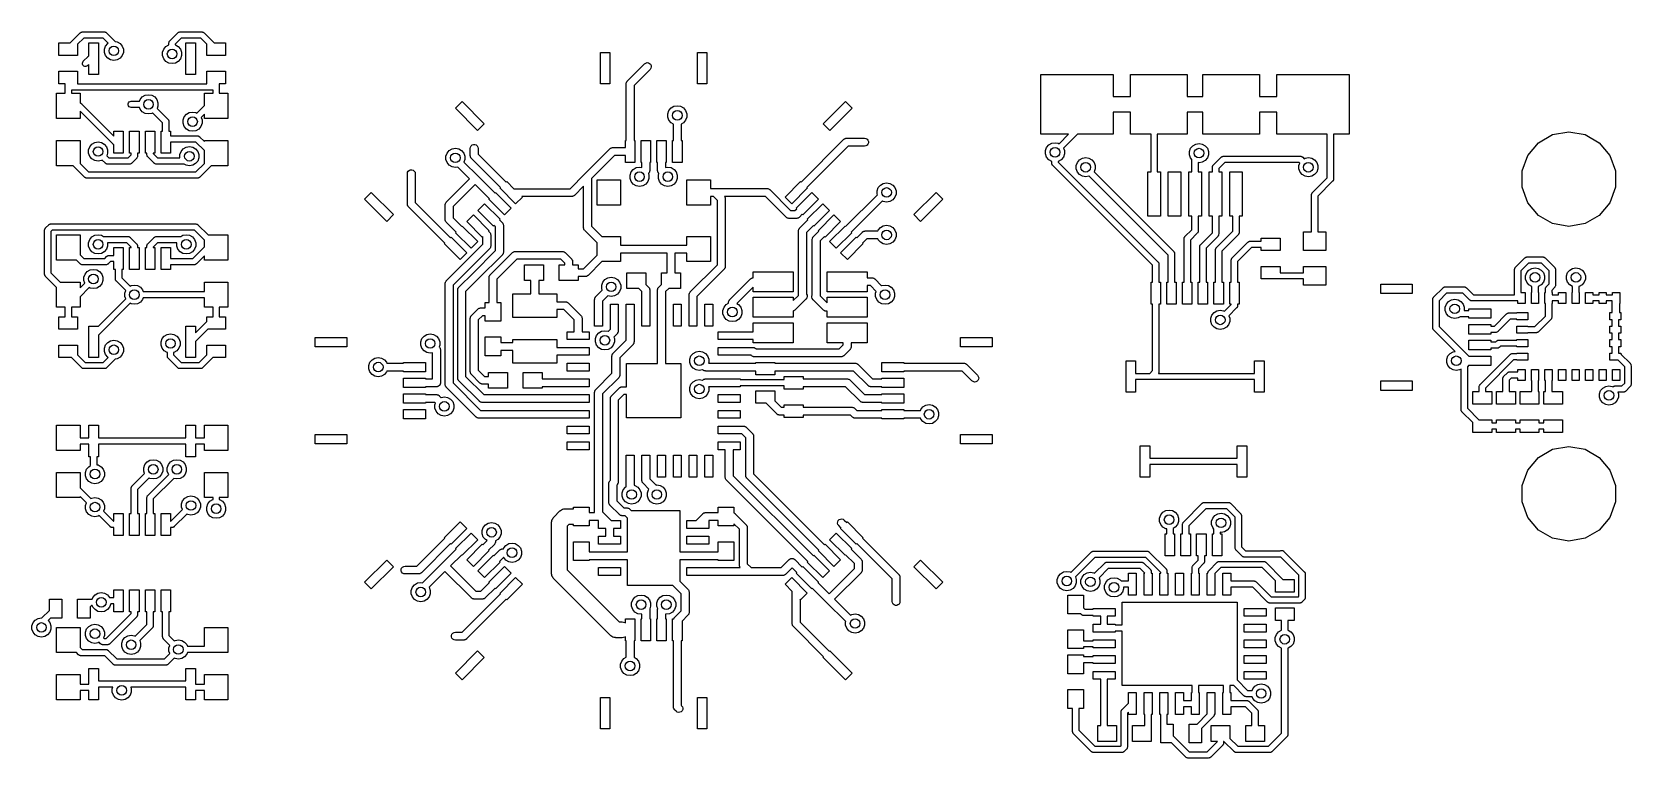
# Model space of a CAD drawing. Extents: x 80.2 to 131.1, y -111.7 to -88.6.
import ezdxf

# ---------------------------------------------------------------- set-up
doc = ezdxf.new("R2010")
doc.units = 0
doc.header["$MEASUREMENT"] = 0
doc.layers.add('BLACK', color=7, linetype='CONTINUOUS')

msp = doc.modelspace()

# ---------------------------------------------------------------- linework, layer by layer
at = {"layer": 'Black'}
for p, q in [((81.4586, -88.95), (81.7793, -88.6293)), ((81.8914, -88.8), (81.7, -88.9914)), ((81.7793, -88.6293), (81.7829, -88.6268)), ((81.7829, -88.6268), (81.7857, -88.6234)), ((81.7857, -88.6234), (81.797, -88.6169)), ((81.797, -88.6169), (81.8077, -88.6094)), ((81.8077, -88.6094), (81.812, -88.6082)), ((81.812, -88.6082), (81.8158, -88.606)), ((81.8158, -88.606), (81.8287, -88.6038)), ((81.8287, -88.6038), (81.8413, -88.6004)), ((81.8413, -88.6004), (81.8457, -88.6008)), ((81.8457, -88.6008), (81.85, -88.6)), ((81.85, -88.6), (82.55, -88.6)), ((82.5086, -88.8), (81.8914, -88.8)), ((82.6666, -88.958), (82.5086, -88.8)), ((82.55, -88.6), (82.5543, -88.6008)), ((82.5543, -88.6008), (82.5587, -88.6004)), ((82.5587, -88.6004), (82.5713, -88.6038)), ((82.5713, -88.6038), (82.5842, -88.606)), ((82.5842, -88.606), (82.588, -88.6082)), ((82.588, -88.6082), (82.5923, -88.6094)), ((82.5923, -88.6094), (82.603, -88.6169)), ((82.603, -88.6169), (82.6143, -88.6234)), ((82.6143, -88.6234), (82.6171, -88.6268)), ((82.6171, -88.6268), (82.6207, -88.6293)), ((82.6207, -88.6293), (82.893, -88.9016)), ((82.893, -88.9016), (82.9546, -88.9125)), ((84.6094, -88.9077), (84.6169, -88.897)), ((84.6169, -88.897), (84.6234, -88.8857)), ((84.6234, -88.8857), (84.6268, -88.8829)), ((84.6268, -88.8829), (84.6293, -88.8793)), ((84.6293, -88.8793), (84.8793, -88.6293)), ((84.9914, -88.8), (84.8, -88.9914)), ((84.8793, -88.6293), (84.8829, -88.6268)), ((84.8829, -88.6268), (84.8857, -88.6234)), ((84.8857, -88.6234), (84.897, -88.6169)), ((84.897, -88.6169), (84.9077, -88.6094)), ((84.9077, -88.6094), (84.912, -88.6082)), ((84.912, -88.6082), (84.9158, -88.606)), ((84.9158, -88.606), (84.9287, -88.6038)), ((84.9287, -88.6038), (84.9413, -88.6004)), ((84.9413, -88.6004), (84.9457, -88.6008)), ((84.9457, -88.6008), (84.95, -88.6)), ((84.95, -88.6), (85.65, -88.6)), ((85.6086, -88.8), (84.9914, -88.8)), ((85.8, -88.9914), (85.6086, -88.8)), ((85.65, -88.6), (85.6543, -88.6008)), ((85.6543, -88.6008), (85.6587, -88.6004)), ((85.6587, -88.6004), (85.6713, -88.6038)), ((85.6713, -88.6038), (85.6842, -88.606)), ((85.6842, -88.606), (85.688, -88.6082)), ((85.688, -88.6082), (85.6923, -88.6094)), ((85.6923, -88.6094), (85.703, -88.6169)), ((85.703, -88.6169), (85.7143, -88.6234)), ((85.7143, -88.6234), (85.7171, -88.6268)), ((85.7171, -88.6268), (85.7207, -88.6293)), ((85.7207, -88.6293), (86.0414, -88.95)), ((81.1, -89.35), (81.1, -88.95)), ((81.1, -88.95), (81.4586, -88.95)), ((81.7, -89.35), (81.1, -89.35)), ((81.7, -88.9914), (81.7, -89.35)), ((81.8793, -89.5293), (82.0293, -89.3793)), ((82.0293, -89.3793), (82.0329, -89.3768)), ((82.0329, -89.3768), (82.0357, -89.3734)), ((82.0357, -89.3734), (82.047, -89.3669)), ((82.047, -89.3669), (82.0577, -89.3594)), ((82.0577, -89.3594), (82.06, -89.3588)), ((82.06, -89.3588), (82.06, -88.95)), ((82.06, -88.95), (82.36, -88.95)), ((82.36, -88.95), (82.36, -89.95)), ((82.5487, -89.1469), (82.585, -89.047)), ((82.5487, -89.2531), (82.5487, -89.1469)), ((82.585, -89.353), (82.5487, -89.2531)), ((82.585, -89.047), (82.6533, -88.9656)), ((82.6533, -89.4344), (82.585, -89.353)), ((82.6533, -88.9656), (82.6666, -88.958)), ((82.9546, -88.9125), (83.0467, -88.9656)), ((83.0467, -88.9656), (83.115, -89.047)), ((83.115, -89.353), (83.0467, -89.4344)), ((83.115, -89.047), (83.1513, -89.1469)), ((83.1513, -89.2531), (83.115, -89.353)), ((83.1513, -89.1469), (83.1513, -89.2531)), ((84.3987, -89.2469), (84.435, -89.147)), ((84.3987, -89.3531), (84.3987, -89.2469)), ((84.435, -89.453), (84.3987, -89.3531)), ((84.435, -89.147), (84.5033, -89.0656)), ((84.5033, -89.0656), (84.5954, -89.0125)), ((84.5954, -89.0125), (84.6, -89.0117)), ((84.6, -88.95), (84.6008, -88.9457)), ((84.6, -89.0117), (84.6, -88.95)), ((84.6004, -88.9413), (84.6038, -88.9287)), ((84.6008, -88.9457), (84.6004, -88.9413)), ((84.6038, -88.9287), (84.606, -88.9158)), ((84.606, -88.9158), (84.6082, -88.912)), ((84.6082, -88.912), (84.6094, -88.9077)), ((84.8, -88.9914), (84.8, -89.0117)), ((84.8, -89.0117), (84.8046, -89.0125)), ((84.8046, -89.0125), (84.8967, -89.0656)), ((84.8967, -89.0656), (84.965, -89.147)), ((84.965, -89.147), (85.0013, -89.2469)), ((85.0013, -89.3531), (84.965, -89.453)), ((85.0013, -89.2469), (85.0013, -89.3531)), ((85.14, -89.95), (85.14, -88.95)), ((85.14, -88.95), (85.44, -88.95)), ((85.44, -88.95), (85.44, -89.95)), ((85.8, -89.35), (85.8, -88.9914)), ((86.4, -89.35), (85.8, -89.35)), ((86.0414, -88.95), (86.4, -88.95)), ((86.4, -88.95), (86.4, -89.35)), ((98.31, -90.25), (98.31, -89.25)), ((98.31, -89.25), (98.61, -89.25)), ((98.61, -89.25), (98.61, -90.25)), ((101.39, -90.25), (101.39, -89.25)), ((101.39, -89.25), (101.69, -89.25)), ((101.69, -89.25), (101.69, -90.25)), ((81.1, -90.25), (81.1, -89.85)), ((81.1, -89.85), (81.7, -89.85)), ((81.7, -89.85), (81.7, -90.25)), ((81.8504, -89.5913), (81.8594, -89.5577)), ((81.8534, -89.6259), (81.8504, -89.5913)), ((81.8681, -89.6574), (81.8534, -89.6259)), ((81.8594, -89.5577), (81.8793, -89.5293)), ((81.8926, -89.6819), (81.8681, -89.6574)), ((81.9241, -89.6966), (81.8926, -89.6819)), ((81.9587, -89.6996), (81.9241, -89.6966)), ((81.9923, -89.6906), (81.9587, -89.6996)), ((82.0207, -89.6707), (81.9923, -89.6906)), ((82.06, -89.6314), (82.0207, -89.6707)), ((82.06, -89.95), (82.06, -89.6314)), ((82.7454, -89.4875), (82.6533, -89.4344)), ((82.85, -89.506), (82.7454, -89.4875)), ((82.9546, -89.4875), (82.85, -89.506)), ((83.0467, -89.4344), (82.9546, -89.4875)), ((84.5033, -89.5344), (84.435, -89.453)), ((84.5954, -89.5875), (84.5033, -89.5344)), ((84.7, -89.606), (84.5954, -89.5875)), ((84.8046, -89.5875), (84.7, -89.606)), ((84.8967, -89.5344), (84.8046, -89.5875)), ((84.965, -89.453), (84.8967, -89.5344)), ((85.8, -89.85), (86.4, -89.85)), ((85.8, -90.25), (85.8, -89.85)), ((86.4, -89.85), (86.4, -90.25)), ((99.1616, -90.1616), (99.7116, -89.6116)), ((99.8884, -89.7884), (99.375, -90.3018)), ((99.7116, -89.6116), (99.7472, -89.5867)), ((99.7472, -89.5867), (99.7891, -89.5755)), ((99.7891, -89.5755), (99.8324, -89.5793)), ((99.8324, -89.5793), (99.8717, -89.5976)), ((99.8717, -89.5976), (99.9024, -89.6283)), ((99.9133, -89.7528), (99.8884, -89.7884)), ((99.9024, -89.6283), (99.9207, -89.6676)), ((99.9245, -89.7109), (99.9133, -89.7528)), ((99.9207, -89.6676), (99.9245, -89.7109)), ((81.3, -90.25), (81.1, -90.25)), ((81.3, -90.35), (81.3, -90.25)), ((81.3, -90.55), (81.3, -90.35)), ((81.7, -90.25), (85.8, -90.25)), ((82.36, -89.95), (82.06, -89.95)), ((85.44, -89.95), (85.14, -89.95)), ((86.4, -90.25), (86.2, -90.25)), ((86.2, -90.25), (86.2, -90.35)), ((86.2, -90.35), (86.2, -90.4)), ((86.2, -90.4), (86.2, -90.55)), ((98.61, -90.25), (98.31, -90.25)), ((99.125, -90.25), (99.126, -90.2446)), ((99.125, -92.05), (99.125, -90.25)), ((99.1255, -90.2391), (99.1297, -90.2233)), ((99.126, -90.2446), (99.1255, -90.2391)), ((99.1297, -90.2233), (99.1325, -90.2072)), ((99.1325, -90.2072), (99.1353, -90.2025)), ((99.1353, -90.2025), (99.1367, -90.1972)), ((99.1367, -90.1972), (99.1461, -90.1838)), ((99.1461, -90.1838), (99.1542, -90.1697)), ((99.1542, -90.1697), (99.1585, -90.1661)), ((99.1585, -90.1661), (99.1616, -90.1616)), ((99.375, -90.3018), (99.375, -92.05)), ((101.69, -90.25), (101.39, -90.25)), ((112.3, -91.85), (112.3, -89.95)), ((112.3, -89.95), (114.6, -89.95)), ((114.6, -89.95), (114.6, -90.65)), ((115.15, -90.65), (115.15, -89.95)), ((115.15, -89.95), (116.95, -89.95)), ((116.95, -89.95), (116.95, -90.65)), ((117.45, -90.65), (117.45, -89.95)), ((117.45, -89.95), (119.25, -89.95)), ((119.25, -89.95), (119.25, -90.65)), ((119.8, -90.65), (119.8, -89.95)), ((119.8, -89.95), (122.1, -89.95)), ((122.1, -89.95), (122.1, -91.85)), ((81.025, -91.35), (81.025, -90.55)), ((81.025, -90.55), (81.3, -90.55)), ((86, -90.45), (81.5, -90.45)), ((81.5, -90.45), (81.5, -90.55)), ((81.5, -90.55), (81.775, -90.55)), ((81.775, -90.55), (81.775, -90.8544)), ((81.775, -90.8544), (81.7842, -90.856)), ((81.7842, -90.856), (81.788, -90.8582)), ((81.788, -90.8582), (81.7923, -90.8594)), ((81.7923, -90.8594), (81.803, -90.8669)), ((81.803, -90.8669), (81.8143, -90.8734)), ((81.8143, -90.8734), (81.8171, -90.8768)), ((81.8171, -90.8768), (81.8207, -90.8793)), ((81.8207, -90.8793), (82.85, -91.9086)), ((83.3015, -90.8826), (83.3134, -90.85)), ((83.3015, -90.9174), (83.3015, -90.8826)), ((83.3134, -90.95), (83.3015, -90.9174)), ((83.3134, -90.85), (83.3357, -90.8234)), ((83.3357, -90.8234), (83.3658, -90.806)), ((83.3658, -90.806), (83.4, -90.8)), ((83.4, -90.8), (83.6657, -90.8)), ((83.6657, -90.8), (83.685, -90.747)), ((83.685, -90.747), (83.7533, -90.6656)), ((83.7533, -90.6656), (83.8454, -90.6125)), ((83.8454, -90.6125), (83.95, -90.594)), ((83.95, -90.594), (84.0546, -90.6125)), ((84.0546, -90.6125), (84.1467, -90.6656)), ((84.1467, -90.6656), (84.215, -90.747)), ((84.215, -90.747), (84.2513, -90.8469)), ((84.2513, -90.8469), (84.2513, -90.9531)), ((85.4809, -91.1777), (85.725, -90.9336)), ((85.725, -90.9336), (85.725, -90.55)), ((85.725, -90.55), (86, -90.55)), ((86, -90.55), (86, -90.45)), ((86.2, -90.55), (86.475, -90.55)), ((86.475, -90.55), (86.475, -91.35)), ((93.699, -91.0261), (93.9111, -90.814)), ((93.9111, -90.814), (94.6182, -91.5211)), ((105.382, -91.5211), (106.089, -90.814)), ((106.089, -90.814), (106.301, -91.0261)), ((114.6, -90.65), (115.15, -90.65)), ((116.95, -90.65), (117.45, -90.65)), ((119.25, -90.65), (119.8, -90.65)), ((81.775, -91.35), (81.025, -91.35)), ((82.8293, -92.1707), (81.775, -91.1164)), ((81.775, -91.1164), (81.775, -91.35)), ((83.3357, -90.9766), (83.3134, -90.95)), ((83.3658, -90.994), (83.3357, -90.9766)), ((83.4, -91), (83.3658, -90.994)), ((83.6657, -91), (83.4, -91)), ((83.685, -91.053), (83.6657, -91)), ((83.7533, -91.1344), (83.685, -91.053)), ((83.8454, -91.1875), (83.7533, -91.1344)), ((83.95, -91.206), (83.8454, -91.1875)), ((84.0546, -91.1875), (83.95, -91.206)), ((84.0809, -91.1723), (84.0546, -91.1875)), ((84.4, -91.4914), (84.0809, -91.1723)), ((84.2513, -90.9531), (84.2228, -91.0314)), ((84.2228, -91.0314), (84.5707, -91.3793)), ((84.5707, -91.3793), (84.5732, -91.3829)), ((84.5732, -91.3829), (84.5766, -91.3857)), ((84.5766, -91.3857), (84.5831, -91.397)), ((84.5831, -91.397), (84.5906, -91.4077)), ((84.5906, -91.4077), (84.5918, -91.412)), ((84.5918, -91.412), (84.594, -91.4158)), ((84.594, -91.4158), (84.5962, -91.4287)), ((84.5962, -91.4287), (84.5996, -91.4413)), ((84.5996, -91.4413), (84.5992, -91.4457)), ((85.0487, -91.3969), (85.085, -91.297)), ((85.0487, -91.5031), (85.0487, -91.3969)), ((85.085, -91.297), (85.1533, -91.2156)), ((85.1533, -91.2156), (85.2454, -91.1625)), ((85.2454, -91.1625), (85.35, -91.144)), ((85.35, -91.144), (85.4546, -91.1625)), ((85.4546, -91.1625), (85.4809, -91.1777)), ((85.725, -91.2164), (85.6228, -91.3186)), ((85.6228, -91.3186), (85.6513, -91.3969)), ((85.6513, -91.3969), (85.6513, -91.5031)), ((85.725, -91.35), (85.725, -91.2164)), ((86.475, -91.35), (85.725, -91.35)), ((94.4061, -91.7332), (93.699, -91.0261)), ((100.449, -91.1969), (100.485, -91.097)), ((100.449, -91.3031), (100.449, -91.1969)), ((100.485, -91.403), (100.449, -91.3031)), ((100.485, -91.097), (100.553, -91.0156)), ((100.553, -91.4844), (100.485, -91.403)), ((100.553, -91.0156), (100.645, -90.9625)), ((100.645, -90.9625), (100.75, -90.944)), ((100.75, -90.944), (100.855, -90.9625)), ((100.855, -90.9625), (100.947, -91.0156)), ((100.947, -91.0156), (101.015, -91.097)), ((101.015, -91.403), (100.947, -91.4844)), ((101.015, -91.097), (101.051, -91.1969)), ((101.051, -91.3031), (101.015, -91.403)), ((101.051, -91.1969), (101.051, -91.3031)), ((106.301, -91.0261), (105.594, -91.7332)), ((115.15, -91.15), (114.6, -91.15)), ((114.6, -91.15), (114.6, -91.85)), ((115.15, -91.85), (115.15, -91.15)), ((117.45, -91.15), (116.95, -91.15)), ((116.95, -91.15), (116.95, -91.85)), ((117.45, -91.85), (117.45, -91.15)), ((119.8, -91.15), (119.25, -91.15)), ((119.25, -91.15), (119.25, -91.85)), ((119.8, -91.85), (119.8, -91.15)), ((82.85, -91.9086), (82.85, -91.75)), ((82.85, -91.75), (83.15, -91.75)), ((83.15, -91.75), (83.15, -92.45)), ((83.35, -92.45), (83.35, -91.75)), ((83.35, -91.75), (83.65, -91.75)), ((83.65, -91.75), (83.65, -92.45)), ((83.85, -92.45), (83.85, -91.75)), ((83.85, -91.75), (84.15, -91.75)), ((84.15, -91.75), (84.15, -92.45)), ((84.35, -92.45), (84.35, -91.75)), ((84.35, -91.75), (84.4, -91.75)), ((84.4, -91.75), (84.4, -91.4914)), ((84.5992, -91.4457), (84.6, -91.45)), ((84.6, -91.45), (84.6, -91.75)), ((84.6, -91.75), (84.65, -91.75)), ((84.65, -91.75), (84.65, -91.9)), ((84.65, -91.9), (85.5, -91.9)), ((85.085, -91.603), (85.0487, -91.5031)), ((85.1533, -91.6844), (85.085, -91.603)), ((85.2454, -91.7375), (85.1533, -91.6844)), ((85.35, -91.756), (85.2454, -91.7375)), ((85.4546, -91.7375), (85.35, -91.756)), ((85.5467, -91.6844), (85.4546, -91.7375)), ((85.5, -91.9), (85.5043, -91.9008)), ((85.5043, -91.9008), (85.5087, -91.9004)), ((85.5087, -91.9004), (85.5213, -91.9038)), ((85.5213, -91.9038), (85.5342, -91.906)), ((85.5342, -91.906), (85.538, -91.9082)), ((85.538, -91.9082), (85.5423, -91.9094)), ((85.5423, -91.9094), (85.553, -91.9169)), ((85.615, -91.603), (85.5467, -91.6844)), ((85.553, -91.9169), (85.5643, -91.9234)), ((85.5643, -91.9234), (85.5671, -91.9268)), ((85.5671, -91.9268), (85.5707, -91.9293)), ((85.5707, -91.9293), (85.725, -92.0836)), ((85.6513, -91.5031), (85.615, -91.603)), ((94.6182, -91.5211), (94.4061, -91.7332)), ((100.625, -91.5258), (100.553, -91.4844)), ((100.625, -92.05), (100.625, -91.5258)), ((100.947, -91.4844), (100.875, -91.5258)), ((100.875, -91.5258), (100.875, -92.05)), ((105.594, -91.7332), (105.382, -91.5211)), ((113.184, -91.85), (112.3, -91.85)), ((112.881, -92.1527), (113.184, -91.85)), ((113.466, -91.85), (113.023, -92.2936)), ((114.6, -91.85), (113.466, -91.85)), ((115.8, -91.85), (115.15, -91.85)), ((115.8, -93.05), (115.8, -91.85)), ((116.95, -91.85), (116, -91.85)), ((116, -91.85), (116, -93.05)), ((119.25, -91.85), (117.45, -91.85)), ((121.4, -91.85), (119.8, -91.85)), ((121.4, -93.2336), (121.4, -91.85)), ((122.1, -91.85), (121.6, -91.85)), ((121.6, -91.85), (121.6, -93.275)), ((128.107, -92.1215), (128.56, -91.8601)), ((128.56, -91.8601), (129.075, -91.7693)), ((129.075, -91.7693), (129.59, -91.8601)), ((129.59, -91.8601), (130.043, -92.1215)), ((81.025, -92.85), (81.025, -92.05)), ((81.025, -92.05), (81.775, -92.05)), ((81.775, -92.05), (81.775, -92.7836)), ((82.0487, -92.3469), (82.085, -92.247)), ((82.0487, -92.4531), (82.0487, -92.3469)), ((82.085, -92.553), (82.0487, -92.4531)), ((82.085, -92.247), (82.1533, -92.1656)), ((82.1533, -92.1656), (82.2454, -92.1125)), ((82.2454, -92.1125), (82.35, -92.094)), ((82.35, -92.094), (82.4546, -92.1125)), ((82.4546, -92.1125), (82.5467, -92.1656)), ((82.5467, -92.1656), (82.615, -92.247)), ((82.615, -92.247), (82.6513, -92.3469)), ((82.6513, -92.4531), (82.6228, -92.5314)), ((82.6513, -92.3469), (82.6513, -92.4531)), ((82.8329, -92.1732), (82.8293, -92.1707)), ((82.8357, -92.1766), (82.8329, -92.1732)), ((82.847, -92.1831), (82.8357, -92.1766)), ((82.85, -92.1852), (82.847, -92.1831)), ((82.85, -92.45), (82.85, -92.1852)), ((83.15, -92.45), (82.85, -92.45)), ((83.4, -92.45), (83.35, -92.45)), ((83.4, -92.5086), (83.4, -92.45)), ((83.65, -92.45), (83.6, -92.45)), ((83.6, -92.45), (83.6, -92.55)), ((83.9, -92.45), (83.85, -92.45)), ((83.9, -92.5), (83.9, -92.45)), ((84.15, -92.45), (84.1, -92.45)), ((84.1, -92.45), (84.1, -92.4586)), ((84.65, -92.45), (84.35, -92.45)), ((85.4586, -92.1), (84.65, -92.1)), ((84.65, -92.1), (84.65, -92.45)), ((84.9487, -92.4969), (84.985, -92.397)), ((84.985, -92.397), (85.0533, -92.3156)), ((85.0533, -92.3156), (85.1454, -92.2625)), ((85.1454, -92.2625), (85.25, -92.244)), ((85.25, -92.244), (85.3546, -92.2625)), ((85.3546, -92.2625), (85.4467, -92.3156)), ((85.4467, -92.3156), (85.515, -92.397)), ((85.725, -92.3664), (85.4586, -92.1)), ((85.515, -92.397), (85.5513, -92.4969)), ((85.725, -92.0836), (85.725, -92.05)), ((85.725, -92.05), (86.475, -92.05)), ((85.725, -92.7836), (85.725, -92.3664)), ((86.475, -92.05), (86.475, -92.85)), ((93.3987, -92.5469), (93.435, -92.447)), ((93.435, -92.447), (93.5033, -92.3656)), ((93.5033, -92.3656), (93.5954, -92.3125)), ((93.5954, -92.3125), (93.7, -92.294)), ((93.7, -92.294), (93.8046, -92.3125)), ((93.8046, -92.3125), (93.8967, -92.3656)), ((93.8967, -92.3656), (93.965, -92.447)), ((93.965, -92.447), (94.0013, -92.5469)), ((94.175, -92.3), (94.1825, -92.2572)), ((94.175, -92.5322), (94.175, -92.3)), ((94.1825, -92.2572), (94.2042, -92.2197)), ((94.2042, -92.2197), (94.2375, -92.1917)), ((94.2375, -92.1917), (94.2783, -92.1769)), ((94.2783, -92.1769), (94.3217, -92.1769)), ((94.3217, -92.1769), (94.3625, -92.1917)), ((94.3625, -92.1917), (94.3958, -92.2197)), ((94.3958, -92.2197), (94.4175, -92.2572)), ((94.4175, -92.2572), (94.425, -92.3)), ((94.425, -92.3), (94.425, -92.4805)), ((97.8116, -93.1116), (98.6116, -92.3116)), ((98.6116, -92.3116), (98.6161, -92.3085)), ((98.6161, -92.3085), (98.6197, -92.3042)), ((98.6197, -92.3042), (98.6338, -92.2961)), ((98.6338, -92.2961), (98.6472, -92.2867)), ((98.6472, -92.2867), (98.6525, -92.2853)), ((98.6525, -92.2853), (98.6572, -92.2825)), ((98.6572, -92.2825), (98.6733, -92.2797)), ((98.6733, -92.2797), (98.6891, -92.2755)), ((98.6891, -92.2755), (98.6946, -92.276)), ((98.6946, -92.276), (98.7, -92.275)), ((98.7, -92.275), (99.1, -92.275)), ((99.1, -92.275), (99.1, -92.05)), ((99.1, -92.05), (99.125, -92.05)), ((99.375, -92.05), (99.4, -92.05)), ((99.4, -92.05), (99.4, -92.75)), ((99.6, -92.75), (99.6, -92.05)), ((99.6, -92.05), (99.9, -92.05)), ((99.9, -92.05), (99.9, -92.75)), ((100.1, -92.75), (100.1, -92.05)), ((100.1, -92.05), (100.4, -92.05)), ((100.4, -92.05), (100.4, -92.75)), ((100.6, -92.75), (100.6, -92.05)), ((100.6, -92.05), (100.625, -92.05)), ((100.875, -92.05), (100.9, -92.05)), ((100.9, -92.05), (100.9, -92.75)), ((104.685, -93.3702), (106.044, -92.0116)), ((106.184, -92.225), (104.862, -93.547)), ((106.044, -92.0116), (106.048, -92.0085)), ((106.048, -92.0085), (106.052, -92.0042)), ((106.052, -92.0042), (106.066, -91.9961)), ((106.066, -91.9961), (106.079, -91.9867)), ((106.079, -91.9867), (106.085, -91.9853)), ((106.085, -91.9853), (106.089, -91.9825)), ((106.089, -91.9825), (106.106, -91.9797)), ((106.106, -91.9797), (106.121, -91.9755)), ((106.121, -91.9755), (106.127, -91.976)), ((106.127, -91.976), (106.132, -91.975)), ((106.132, -91.975), (106.7, -91.975)), ((106.7, -92.225), (106.184, -92.225)), ((106.7, -91.975), (106.743, -91.9825)), ((106.743, -92.2175), (106.7, -92.225)), ((106.743, -91.9825), (106.78, -92.0042)), ((106.78, -92.1958), (106.743, -92.2175)), ((106.78, -92.0042), (106.808, -92.0375)), ((106.808, -92.1625), (106.78, -92.1958)), ((106.808, -92.0375), (106.823, -92.0783)), ((106.823, -92.1217), (106.808, -92.1625)), ((106.823, -92.0783), (106.823, -92.1217)), ((112.449, -92.3719), (112.485, -92.272)), ((112.449, -92.4781), (112.449, -92.3719)), ((112.485, -92.272), (112.553, -92.1906)), ((112.553, -92.1906), (112.645, -92.1375)), ((112.645, -92.1375), (112.75, -92.119)), ((112.75, -92.119), (112.855, -92.1375)), ((112.855, -92.1375), (112.881, -92.1527)), ((113.023, -92.2936), (113.051, -92.3719)), ((113.051, -92.3719), (113.051, -92.4781)), ((117.024, -92.3969), (117.06, -92.297)), ((117.024, -92.5031), (117.024, -92.3969)), ((117.06, -92.297), (117.128, -92.2156)), ((117.128, -92.2156), (117.22, -92.1625)), ((117.22, -92.1625), (117.325, -92.144)), ((117.325, -92.144), (117.43, -92.1625)), ((117.43, -92.1625), (117.522, -92.2156)), ((117.522, -92.2156), (117.59, -92.297)), ((117.59, -92.297), (117.626, -92.3969)), ((117.626, -92.3969), (117.626, -92.5031)), ((127.771, -92.5221), (128.107, -92.1215)), ((130.043, -92.1215), (130.379, -92.5221)), ((81.5586, -92.85), (81.025, -92.85)), ((81.9293, -93.2207), (81.5586, -92.85)), ((81.775, -92.7836), (82.0414, -93.05)), ((82.1533, -92.6344), (82.085, -92.553)), ((82.2454, -92.6875), (82.1533, -92.6344)), ((82.35, -92.706), (82.2454, -92.6875)), ((82.4546, -92.6875), (82.35, -92.706)), ((82.4809, -92.6723), (82.4546, -92.6875)), ((82.5793, -92.7707), (82.4809, -92.6723)), ((82.5829, -92.7732), (82.5793, -92.7707)), ((82.5857, -92.7766), (82.5829, -92.7732)), ((82.597, -92.7831), (82.5857, -92.7766)), ((82.6077, -92.7906), (82.597, -92.7831)), ((82.612, -92.7918), (82.6077, -92.7906)), ((82.6158, -92.794), (82.612, -92.7918)), ((82.6287, -92.7962), (82.6158, -92.794)), ((82.6228, -92.5314), (82.6914, -92.6)), ((82.6413, -92.7996), (82.6287, -92.7962)), ((82.6457, -92.7992), (82.6413, -92.7996)), ((82.65, -92.8), (82.6457, -92.7992)), ((83.35, -92.8), (82.65, -92.8)), ((82.6914, -92.6), (83.3086, -92.6)), ((83.3086, -92.6), (83.4, -92.5086)), ((83.3543, -92.7992), (83.35, -92.8)), ((83.3587, -92.7996), (83.3543, -92.7992)), ((83.3713, -92.7962), (83.3587, -92.7996)), ((83.3842, -92.794), (83.3713, -92.7962)), ((83.388, -92.7918), (83.3842, -92.794)), ((83.3923, -92.7906), (83.388, -92.7918)), ((83.403, -92.7831), (83.3923, -92.7906)), ((83.4143, -92.7766), (83.403, -92.7831)), ((83.4171, -92.7732), (83.4143, -92.7766)), ((83.4207, -92.7707), (83.4171, -92.7732)), ((83.5707, -92.6207), (83.4207, -92.7707)), ((83.5732, -92.6171), (83.5707, -92.6207)), ((83.5766, -92.6143), (83.5732, -92.6171)), ((83.5831, -92.603), (83.5766, -92.6143)), ((83.5906, -92.5923), (83.5831, -92.603)), ((83.5918, -92.588), (83.5906, -92.5923)), ((83.594, -92.5842), (83.5918, -92.588)), ((83.5962, -92.5713), (83.594, -92.5842)), ((83.5996, -92.5587), (83.5962, -92.5713)), ((83.6, -92.55), (83.5992, -92.5543)), ((83.5992, -92.5543), (83.5996, -92.5587)), ((83.9008, -92.5043), (83.9, -92.5)), ((83.9004, -92.5087), (83.9008, -92.5043)), ((83.9038, -92.5213), (83.9004, -92.5087)), ((83.906, -92.5342), (83.9038, -92.5213)), ((83.9082, -92.538), (83.906, -92.5342)), ((83.9094, -92.5423), (83.9082, -92.538)), ((83.9169, -92.553), (83.9094, -92.5423)), ((83.9234, -92.5643), (83.9169, -92.553)), ((83.9268, -92.5671), (83.9234, -92.5643)), ((83.9293, -92.5707), (83.9268, -92.5671)), ((84.1293, -92.7707), (83.9293, -92.5707)), ((84.1, -92.4586), (84.2414, -92.6)), ((84.1329, -92.7732), (84.1293, -92.7707)), ((84.1357, -92.7766), (84.1329, -92.7732)), ((84.147, -92.7831), (84.1357, -92.7766)), ((84.1577, -92.7906), (84.147, -92.7831)), ((84.162, -92.7918), (84.1577, -92.7906)), ((84.1658, -92.794), (84.162, -92.7918)), ((84.1787, -92.7962), (84.1658, -92.794)), ((84.1913, -92.7996), (84.1787, -92.7962)), ((84.1957, -92.7992), (84.1913, -92.7996)), ((84.2, -92.8), (84.1957, -92.7992)), ((85.0804, -92.8), (84.2, -92.8)), ((84.2414, -92.6), (84.9487, -92.6)), ((84.9487, -92.6), (84.9487, -92.4969)), ((85.1454, -92.8375), (85.0804, -92.8)), ((85.25, -92.856), (85.1454, -92.8375)), ((85.3546, -92.8375), (85.25, -92.856)), ((85.4467, -92.7844), (85.3546, -92.8375)), ((85.515, -92.703), (85.4467, -92.7844)), ((85.4586, -93.05), (85.725, -92.7836)), ((85.5513, -92.6031), (85.515, -92.703)), ((85.5513, -92.4969), (85.5513, -92.6031)), ((85.9414, -92.85), (85.5707, -93.2207)), ((86.475, -92.85), (85.9414, -92.85)), ((93.3987, -92.6531), (93.3987, -92.5469)), ((93.435, -92.753), (93.3987, -92.6531)), ((93.5033, -92.8344), (93.435, -92.753)), ((93.5954, -92.8875), (93.5033, -92.8344)), ((93.7, -92.906), (93.5954, -92.8875)), ((93.7764, -92.8925), (93.7, -92.906)), ((94.1536, -93.2697), (93.7764, -92.8925)), ((94.0013, -92.6531), (93.9718, -92.7343)), ((93.9718, -92.7343), (94.4187, -93.1813)), ((94.0013, -92.5469), (94.0013, -92.6531)), ((94.176, -92.5376), (94.175, -92.5322)), ((94.1755, -92.5431), (94.176, -92.5376)), ((94.1797, -92.5589), (94.1755, -92.5431)), ((94.1825, -92.575), (94.1797, -92.5589)), ((94.1853, -92.5797), (94.1825, -92.575)), ((94.1867, -92.5851), (94.1853, -92.5797)), ((94.1961, -92.5984), (94.1867, -92.5851)), ((94.2042, -92.6126), (94.1961, -92.5984)), ((94.2085, -92.6161), (94.2042, -92.6126)), ((94.2116, -92.6206), (94.2085, -92.6161)), ((95.138, -93.547), (94.2116, -92.6206)), ((94.425, -92.4805), (95.3147, -93.3702)), ((98.7518, -92.525), (98.025, -93.2518)), ((99.1, -92.525), (98.7518, -92.525)), ((99.1, -92.75), (99.1, -92.525)), ((99.4, -92.75), (99.1, -92.75)), ((99.285, -93.047), (99.3533, -92.9656)), ((99.3533, -92.9656), (99.4454, -92.9125)), ((99.4454, -92.9125), (99.55, -92.894)), ((99.55, -92.894), (99.625, -92.9073)), ((99.625, -92.75), (99.6, -92.75)), ((99.625, -92.9073), (99.625, -92.75)), ((99.9, -92.75), (99.875, -92.75)), ((99.875, -92.75), (99.875, -93)), ((100.125, -92.75), (100.1, -92.75)), ((100.125, -93), (100.125, -92.75)), ((100.4, -92.75), (100.375, -92.75)), ((100.375, -92.75), (100.375, -92.9073)), ((100.375, -92.9073), (100.45, -92.894)), ((100.45, -92.894), (100.555, -92.9125)), ((100.555, -92.9125), (100.647, -92.9656)), ((100.9, -92.75), (100.6, -92.75)), ((100.647, -92.9656), (100.715, -93.047)), ((112.485, -92.578), (112.449, -92.4781)), ((112.553, -92.6594), (112.485, -92.578)), ((112.645, -92.7125), (112.553, -92.6594)), ((112.65, -92.7133), (112.645, -92.7125)), ((112.65, -92.775), (112.65, -92.7133)), ((112.651, -92.7793), (112.65, -92.775)), ((112.65, -92.7837), (112.651, -92.7793)), ((112.654, -92.7963), (112.65, -92.7837)), ((112.656, -92.8092), (112.654, -92.7963)), ((112.658, -92.813), (112.656, -92.8092)), ((112.659, -92.8173), (112.658, -92.813)), ((112.667, -92.828), (112.659, -92.8173)), ((112.673, -92.8393), (112.667, -92.828)), ((112.677, -92.8421), (112.673, -92.8393)), ((112.679, -92.8457), (112.677, -92.8421)), ((115.85, -96.0164), (112.679, -92.8457)), ((112.855, -92.7125), (112.85, -92.7133)), ((112.85, -92.7133), (112.85, -92.7336)), ((112.85, -92.7336), (116.021, -95.9043)), ((112.947, -92.6594), (112.855, -92.7125)), ((113.015, -92.578), (112.947, -92.6594)), ((113.051, -92.4781), (113.015, -92.578)), ((113.424, -92.8469), (113.46, -92.747)), ((113.424, -92.9531), (113.424, -92.8469)), ((113.46, -93.053), (113.424, -92.9531)), ((113.46, -92.747), (113.528, -92.6656)), ((113.528, -92.6656), (113.62, -92.6125)), ((113.62, -92.6125), (113.725, -92.594)), ((113.725, -92.594), (113.83, -92.6125)), ((113.83, -92.6125), (113.922, -92.6656)), ((113.922, -92.6656), (113.99, -92.747)), ((113.99, -92.747), (114.026, -92.8469)), ((114.026, -92.9531), (113.991, -93.0497)), ((114.026, -92.8469), (114.026, -92.9531)), ((117.06, -92.603), (117.024, -92.5031)), ((117.1, -92.6506), (117.06, -92.603)), ((117.1, -93.05), (117.1, -92.6506)), ((117.325, -92.756), (117.3, -92.7516)), ((117.3, -92.7516), (117.3, -93.05)), ((117.43, -92.7375), (117.325, -92.756)), ((117.522, -92.6844), (117.43, -92.7375)), ((117.59, -92.603), (117.522, -92.6844)), ((117.626, -92.5031), (117.59, -92.603)), ((117.75, -92.8913), (117.754, -92.8787)), ((117.751, -92.8957), (117.75, -92.8913)), ((117.75, -92.9), (117.751, -92.8957)), ((117.75, -93.05), (117.75, -92.9)), ((117.754, -92.8787), (117.756, -92.8658)), ((117.756, -92.8658), (117.758, -92.862)), ((117.758, -92.862), (117.759, -92.8577)), ((117.759, -92.8577), (117.767, -92.847)), ((117.767, -92.847), (117.773, -92.8357)), ((117.773, -92.8357), (117.777, -92.8329)), ((117.777, -92.8329), (117.779, -92.8293)), ((117.779, -92.8293), (118.029, -92.5793)), ((118.141, -92.75), (117.95, -92.9414)), ((117.95, -92.9414), (117.95, -93.05)), ((118.029, -92.5793), (118.033, -92.5768)), ((118.033, -92.5768), (118.036, -92.5734)), ((118.036, -92.5734), (118.047, -92.5669)), ((118.047, -92.5669), (118.058, -92.5594)), ((118.058, -92.5594), (118.062, -92.5582)), ((118.062, -92.5582), (118.066, -92.556)), ((118.066, -92.556), (118.079, -92.5538)), ((118.079, -92.5538), (118.091, -92.5504)), ((118.091, -92.5504), (118.096, -92.5508)), ((118.096, -92.5508), (118.1, -92.55)), ((118.1, -92.55), (120.55, -92.55)), ((120.509, -92.75), (118.141, -92.75)), ((120.499, -92.8469), (120.527, -92.7686)), ((120.499, -92.9531), (120.499, -92.8469)), ((120.535, -93.053), (120.499, -92.9531)), ((120.527, -92.7686), (120.509, -92.75)), ((120.55, -92.55), (120.554, -92.5508)), ((120.554, -92.5508), (120.559, -92.5504)), ((120.559, -92.5504), (120.571, -92.5538)), ((120.571, -92.5538), (120.584, -92.556)), ((120.584, -92.556), (120.588, -92.5582)), ((120.588, -92.5582), (120.592, -92.5594)), ((120.592, -92.5594), (120.603, -92.5669)), ((120.603, -92.5669), (120.614, -92.5734)), ((120.614, -92.5734), (120.617, -92.5768)), ((120.617, -92.5768), (120.621, -92.5793)), ((120.621, -92.5793), (120.669, -92.6277)), ((120.669, -92.6277), (120.695, -92.6125)), ((120.695, -92.6125), (120.8, -92.594)), ((120.8, -92.594), (120.905, -92.6125)), ((120.905, -92.6125), (120.997, -92.6656)), ((120.997, -92.6656), (121.065, -92.747)), ((121.065, -92.747), (121.101, -92.8469)), ((121.101, -92.9531), (121.065, -93.053)), ((121.101, -92.8469), (121.101, -92.9531)), ((127.592, -93.0135), (127.771, -92.5221)), ((130.379, -92.5221), (130.558, -93.0135)), ((81.9329, -93.2232), (81.9293, -93.2207)), ((81.9357, -93.2266), (81.9329, -93.2232)), ((81.947, -93.2331), (81.9357, -93.2266)), ((81.9577, -93.2406), (81.947, -93.2331)), ((81.962, -93.2418), (81.9577, -93.2406)), ((81.9658, -93.244), (81.962, -93.2418)), ((81.9787, -93.2462), (81.9658, -93.244)), ((81.9913, -93.2496), (81.9787, -93.2462)), ((81.9957, -93.2492), (81.9913, -93.2496)), ((82, -93.25), (81.9957, -93.2492)), ((85.5, -93.25), (82, -93.25)), ((82.0414, -93.05), (85.4586, -93.05)), ((85.5043, -93.2492), (85.5, -93.25)), ((85.5087, -93.2496), (85.5043, -93.2492)), ((85.5213, -93.2462), (85.5087, -93.2496)), ((85.5342, -93.244), (85.5213, -93.2462)), ((85.538, -93.2418), (85.5342, -93.244)), ((85.5423, -93.2406), (85.538, -93.2418)), ((85.553, -93.2331), (85.5423, -93.2406)), ((85.5643, -93.2266), (85.553, -93.2331)), ((85.5671, -93.2232), (85.5643, -93.2266)), ((85.5707, -93.2207), (85.5671, -93.2232)), ((92.175, -93.1), (92.1825, -93.0572)), ((92.175, -94.0678), (92.175, -93.1)), ((92.1825, -93.0572), (92.2042, -93.0197)), ((92.2042, -93.0197), (92.2375, -92.9917)), ((92.2375, -92.9917), (92.2783, -92.9769)), ((92.2783, -92.9769), (92.3217, -92.9769)), ((92.3217, -92.9769), (92.3625, -92.9917)), ((92.3625, -92.9917), (92.3958, -93.0197)), ((92.3958, -93.0197), (92.4175, -93.0572)), ((92.4175, -93.0572), (92.425, -93.1)), ((92.425, -93.1), (92.425, -94.016)), ((93.4116, -94.0116), (94.1536, -93.2697)), ((94.3303, -93.4464), (93.625, -94.1518)), ((94.7844, -93.9005), (94.3303, -93.4464)), ((94.4187, -93.1813), (94.4187, -93.1813)), ((94.4187, -93.1813), (94.9612, -93.7237)), ((95.3147, -93.3702), (95.3324, -93.3525)), ((95.3324, -93.3525), (95.561, -93.5811)), ((97.3422, -93.5811), (97.8116, -93.1116)), ((97.8116, -93.1116), (97.8116, -93.1116)), ((98.025, -93.2518), (98.025, -94.7732)), ((98.2, -94.1), (98.2, -93.3)), ((98.2, -93.3), (98.95, -93.3)), ((98.95, -93.3), (98.95, -94.1)), ((99.2487, -93.1469), (99.285, -93.047)), ((99.2487, -93.2531), (99.2487, -93.1469)), ((99.285, -93.353), (99.2487, -93.2531)), ((99.3533, -93.4344), (99.285, -93.353)), ((99.4454, -93.4875), (99.3533, -93.4344)), ((99.7467, -93.4344), (99.6546, -93.4875)), ((99.815, -93.353), (99.7467, -93.4344)), ((99.8513, -93.2531), (99.815, -93.353)), ((99.8384, -93.0884), (99.8323, -93.0945)), ((99.8323, -93.0945), (99.8513, -93.1469)), ((99.8415, -93.0839), (99.8384, -93.0884)), ((99.8458, -93.0803), (99.8415, -93.0839)), ((99.8539, -93.0662), (99.8458, -93.0803)), ((99.8513, -93.1469), (99.8513, -93.2531)), ((99.8633, -93.0528), (99.8539, -93.0662)), ((99.8647, -93.0475), (99.8633, -93.0528)), ((99.8675, -93.0428), (99.8647, -93.0475)), ((99.8703, -93.0267), (99.8675, -93.0428)), ((99.8745, -93.0109), (99.8703, -93.0267)), ((99.875, -93), (99.874, -93.0054)), ((99.874, -93.0054), (99.8745, -93.0109)), ((100.126, -93.0054), (100.125, -93)), ((100.125, -93.0109), (100.126, -93.0054)), ((100.13, -93.0267), (100.125, -93.0109)), ((100.133, -93.0428), (100.13, -93.0267)), ((100.135, -93.0475), (100.133, -93.0428)), ((100.137, -93.0528), (100.135, -93.0475)), ((100.146, -93.0662), (100.137, -93.0528)), ((100.154, -93.0803), (100.146, -93.0662)), ((100.149, -93.1469), (100.168, -93.0945)), ((100.149, -93.2531), (100.149, -93.1469)), ((100.185, -93.353), (100.149, -93.2531)), ((100.158, -93.0839), (100.154, -93.0803)), ((100.162, -93.0884), (100.158, -93.0839)), ((100.168, -93.0945), (100.162, -93.0884)), ((100.253, -93.4344), (100.185, -93.353)), ((100.345, -93.4875), (100.253, -93.4344)), ((100.647, -93.4344), (100.555, -93.4875)), ((100.715, -93.353), (100.647, -93.4344)), ((100.715, -93.047), (100.751, -93.1469)), ((100.751, -93.2531), (100.715, -93.353)), ((100.751, -93.1469), (100.751, -93.2531)), ((101.05, -94.1), (101.05, -93.3)), ((101.05, -93.3), (101.8, -93.3)), ((101.8, -93.3), (101.8, -93.575)), ((104.173, -93.8475), (104.668, -93.3525)), ((104.668, -93.3525), (104.685, -93.3702)), ((107.135, -93.547), (107.203, -93.4656)), ((107.203, -93.4656), (107.295, -93.4125)), ((107.295, -93.4125), (107.4, -93.394)), ((107.4, -93.394), (107.505, -93.4125)), ((107.505, -93.4125), (107.597, -93.4656)), ((107.597, -93.4656), (107.665, -93.547)), ((113.528, -93.1344), (113.46, -93.053)), ((113.62, -93.1875), (113.528, -93.1344)), ((113.725, -93.206), (113.62, -93.1875)), ((113.83, -93.1875), (113.725, -93.206)), ((113.84, -93.1815), (113.83, -93.1875)), ((116.35, -95.6914), (113.84, -93.1815)), ((113.991, -93.0497), (116.521, -95.5793)), ((115.7, -94.45), (115.7, -93.05)), ((115.7, -93.05), (115.8, -93.05)), ((116, -93.05), (116.1, -93.05)), ((116.1, -93.05), (116.1, -94.45)), ((116.35, -94.45), (116.35, -93.05)), ((116.35, -93.05), (116.75, -93.05)), ((116.75, -93.05), (116.75, -94.45)), ((117, -94.45), (117, -93.05)), ((117, -93.05), (117.1, -93.05)), ((117.3, -93.05), (117.4, -93.05)), ((117.4, -93.05), (117.4, -94.45)), ((117.65, -94.45), (117.65, -93.05)), ((117.65, -93.05), (117.75, -93.05)), ((117.95, -93.05), (118.05, -93.05)), ((118.05, -93.05), (118.05, -94.45)), ((118.3, -94.45), (118.3, -93.05)), ((118.3, -93.05), (118.7, -93.05)), ((118.7, -93.05), (118.7, -94.45)), ((120.603, -93.1344), (120.535, -93.053)), ((120.695, -93.1875), (120.603, -93.1344)), ((120.8, -93.206), (120.695, -93.1875)), ((120.905, -93.1875), (120.8, -93.206)), ((120.997, -93.1344), (120.905, -93.1875)), ((120.929, -93.7043), (121.4, -93.2336)), ((121.065, -93.053), (120.997, -93.1344)), ((121.571, -93.3457), (121.1, -93.8164)), ((121.573, -93.3421), (121.571, -93.3457)), ((121.577, -93.3393), (121.573, -93.3421)), ((121.583, -93.328), (121.577, -93.3393)), ((121.591, -93.3173), (121.583, -93.328)), ((121.592, -93.313), (121.591, -93.3173)), ((121.594, -93.3092), (121.592, -93.313)), ((121.596, -93.2963), (121.594, -93.3092)), ((121.6, -93.2837), (121.596, -93.2963)), ((121.6, -93.275), (121.599, -93.2793)), ((121.599, -93.2793), (121.6, -93.2837)), ((127.592, -93.5365), (127.592, -93.0135)), ((130.558, -93.0135), (130.558, -93.5365)), ((90.814, -93.9111), (91.0261, -93.699)), ((91.5211, -94.6182), (90.814, -93.9111)), ((91.0261, -93.699), (91.7332, -94.4061)), ((94.7667, -93.9182), (94.7844, -93.9005)), ((95.2617, -94.4132), (94.7667, -93.9182)), ((94.9612, -93.7237), (94.9789, -93.7061)), ((94.9789, -93.7061), (95.4738, -94.201)), ((95.1203, -93.5646), (95.138, -93.547)), ((95.6153, -94.0596), (95.1203, -93.5646)), ((95.561, -93.5811), (97.3422, -93.5811)), ((95.8274, -93.8475), (95.6153, -94.0596)), ((97.3939, -93.8311), (95.811, -93.8311)), ((95.811, -93.8311), (95.8274, -93.8475)), ((97.3994, -93.8301), (97.3939, -93.8311)), ((97.4048, -93.8306), (97.3994, -93.8301)), ((97.4206, -93.8264), (97.4048, -93.8306)), ((97.4367, -93.8235), (97.4206, -93.8264)), ((97.4414, -93.8208), (97.4367, -93.8235)), ((97.4468, -93.8194), (97.4414, -93.8208)), ((97.4601, -93.81), (97.4468, -93.8194)), ((97.4743, -93.8018), (97.4601, -93.81)), ((97.4778, -93.7976), (97.4743, -93.8018)), ((97.4823, -93.7945), (97.4778, -93.7976)), ((97.775, -93.5018), (97.4823, -93.7945)), ((97.775, -94.825), (97.775, -93.5018)), ((99.55, -93.506), (99.4454, -93.4875)), ((99.6546, -93.4875), (99.55, -93.506)), ((100.45, -93.506), (100.345, -93.4875)), ((100.555, -93.4875), (100.45, -93.506)), ((101.8, -93.575), (101.95, -93.575)), ((101.898, -93.825), (101.8, -93.825)), ((101.8, -93.825), (101.8, -94.1)), ((102.025, -93.9518), (101.898, -93.825)), ((101.95, -93.575), (103.6, -93.575)), ((102.025, -95.9982), (102.025, -93.9518)), ((103.548, -93.825), (102.249, -93.825)), ((102.249, -93.825), (102.254, -93.8338)), ((102.254, -93.8338), (102.263, -93.8472)), ((102.263, -93.8472), (102.265, -93.8525)), ((102.265, -93.8525), (102.267, -93.8572)), ((102.267, -93.8572), (102.27, -93.8733)), ((102.27, -93.8733), (102.275, -93.8891)), ((102.275, -93.8891), (102.274, -93.8946)), ((102.274, -93.8946), (102.275, -93.9)), ((102.275, -93.9), (102.275, -96.05)), ((104.212, -94.4884), (103.548, -93.825)), ((103.6, -93.575), (103.605, -93.576)), ((103.605, -93.576), (103.611, -93.5755)), ((103.611, -93.5755), (103.627, -93.5797)), ((103.627, -93.5797), (103.643, -93.5825)), ((103.643, -93.5825), (103.648, -93.5853)), ((103.648, -93.5853), (103.653, -93.5867)), ((103.653, -93.5867), (103.666, -93.5961)), ((103.666, -93.5961), (103.68, -93.6042)), ((103.68, -93.6042), (103.684, -93.6085)), ((103.684, -93.6085), (103.688, -93.6116)), ((103.688, -93.6116), (104.352, -94.275)), ((104.385, -94.0596), (104.173, -93.8475)), ((104.88, -93.5646), (104.385, -94.0596)), ((104.526, -94.201), (105.021, -93.7061)), ((105.233, -93.9182), (104.738, -94.4132)), ((104.862, -93.547), (104.88, -93.5646)), ((105.021, -93.7061), (105.233, -93.9182)), ((106.099, -94.7844), (107.107, -93.7766)), ((107.267, -93.9709), (106.276, -94.9612)), ((107.099, -93.6469), (107.135, -93.547)), ((107.099, -93.7531), (107.099, -93.6469)), ((107.107, -93.7766), (107.099, -93.7531)), ((107.295, -93.9875), (107.267, -93.9709)), ((107.597, -93.9344), (107.505, -93.9875)), ((107.665, -93.853), (107.597, -93.9344)), ((107.665, -93.547), (107.701, -93.6469)), ((107.701, -93.7531), (107.665, -93.853)), ((107.701, -93.6469), (107.701, -93.7531)), ((108.267, -94.4061), (108.974, -93.699)), ((109.186, -93.9111), (108.479, -94.6182)), ((108.974, -93.699), (109.186, -93.9111)), ((120.9, -93.7663), (120.904, -93.7537)), ((120.901, -93.7707), (120.9, -93.7663)), ((120.9, -93.775), (120.901, -93.7707)), ((120.9, -94.95), (120.9, -93.775)), ((120.904, -93.7537), (120.906, -93.7408)), ((120.906, -93.7408), (120.908, -93.737)), ((120.908, -93.737), (120.909, -93.7327)), ((120.909, -93.7327), (120.917, -93.722)), ((120.917, -93.722), (120.923, -93.7107)), ((120.923, -93.7107), (120.927, -93.7079)), ((120.927, -93.7079), (120.929, -93.7043)), ((121.1, -93.8164), (121.1, -94.95)), ((127.771, -94.0279), (127.592, -93.5365)), ((130.558, -93.5365), (130.379, -94.0279)), ((91.7332, -94.4061), (91.5211, -94.6182)), ((92.176, -94.0732), (92.175, -94.0678)), ((92.1755, -94.0787), (92.176, -94.0732)), ((92.1797, -94.0944), (92.1755, -94.0787)), ((92.1825, -94.1105), (92.1797, -94.0944)), ((92.1853, -94.1153), (92.1825, -94.1105)), ((92.1867, -94.1206), (92.1853, -94.1153)), ((92.1961, -94.134), (92.1867, -94.1206)), ((92.2042, -94.1481), (92.1961, -94.134)), ((92.2085, -94.1517), (92.2042, -94.1481)), ((92.2116, -94.1562), (92.2085, -94.1517)), ((93.3702, -95.3147), (92.2116, -94.1562)), ((92.425, -94.016), (93.547, -95.138)), ((93.375, -94.1), (93.376, -94.0946)), ((93.375, -94.5607), (93.375, -94.1)), ((93.3755, -94.0891), (93.3797, -94.0733)), ((93.376, -94.0946), (93.3755, -94.0891)), ((93.3797, -94.0733), (93.3825, -94.0572)), ((93.3825, -94.0572), (93.3853, -94.0525)), ((93.3853, -94.0525), (93.3867, -94.0472)), ((93.3867, -94.0472), (93.3961, -94.0338)), ((93.3961, -94.0338), (93.4042, -94.0197)), ((93.4042, -94.0197), (93.4085, -94.0161)), ((93.4085, -94.0161), (93.4116, -94.0116)), ((93.625, -94.1518), (93.625, -94.5089)), ((94.0596, -94.6253), (94.2718, -94.4132)), ((94.2718, -94.4132), (94.7667, -94.9081)), ((94.4132, -94.2718), (94.6253, -94.0596)), ((94.9081, -94.7667), (94.4132, -94.2718)), ((94.6253, -94.0596), (95.1203, -94.5546)), ((95.4738, -94.201), (95.2617, -94.4132)), ((98.95, -94.1), (98.2, -94.1)), ((101.8, -94.1), (101.05, -94.1)), ((104.216, -94.4915), (104.212, -94.4884)), ((104.352, -94.275), (104.488, -94.275)), ((104.488, -94.275), (104.544, -94.2187)), ((104.544, -94.2187), (104.526, -94.201)), ((104.628, -94.4884), (104.623, -94.4915)), ((104.721, -94.3955), (104.628, -94.4884)), ((104.738, -94.4132), (104.721, -94.3955)), ((104.88, -94.5546), (105.375, -94.0596)), ((105.587, -94.2718), (105.092, -94.7667)), ((105.233, -94.9081), (105.728, -94.4132)), ((105.375, -94.0596), (105.587, -94.2718)), ((105.728, -94.4132), (105.94, -94.6253)), ((107.4, -94.006), (107.295, -93.9875)), ((107.505, -93.9875), (107.4, -94.006)), ((108.479, -94.6182), (108.267, -94.4061)), ((116.1, -94.45), (115.7, -94.45)), ((116.75, -94.45), (116.35, -94.45)), ((117.1, -94.45), (117, -94.45)), ((117.1, -94.8836), (117.1, -94.45)), ((117.4, -94.45), (117.3, -94.45)), ((117.3, -94.45), (117.3, -94.925)), ((117.75, -94.45), (117.65, -94.45)), ((117.75, -94.9836), (117.75, -94.45)), ((118.05, -94.45), (117.95, -94.45)), ((117.95, -94.45), (117.95, -95.025)), ((118.4, -94.45), (118.3, -94.45)), ((118.4, -94.9336), (118.4, -94.45)), ((118.7, -94.45), (118.6, -94.45)), ((118.6, -94.45), (118.6, -94.975)), ((128.107, -94.4285), (127.771, -94.0279)), ((128.56, -94.6899), (128.107, -94.4285)), ((130.043, -94.4285), (129.59, -94.6899)), ((130.379, -94.0279), (130.043, -94.4285)), ((80.65, -94.9), (80.6508, -94.8957)), ((80.65, -96.3), (80.65, -94.9)), ((80.6504, -94.8913), (80.6538, -94.8787)), ((80.6508, -94.8957), (80.6504, -94.8913)), ((80.6538, -94.8787), (80.656, -94.8658)), ((80.656, -94.8658), (80.6582, -94.862)), ((80.6582, -94.862), (80.6594, -94.8577)), ((80.6594, -94.8577), (80.6669, -94.847)), ((80.6669, -94.847), (80.6734, -94.8357)), ((80.6734, -94.8357), (80.6768, -94.8329)), ((80.6768, -94.8329), (80.6793, -94.8293)), ((80.6793, -94.8293), (80.7793, -94.7293)), ((80.7793, -94.7293), (80.7829, -94.7268)), ((80.7829, -94.7268), (80.7857, -94.7234)), ((80.7857, -94.7234), (80.797, -94.7169)), ((80.797, -94.7169), (80.8077, -94.7094)), ((80.8077, -94.7094), (80.812, -94.7082)), ((80.812, -94.7082), (80.8158, -94.706)), ((80.8158, -94.706), (80.8287, -94.7038)), ((80.8287, -94.7038), (80.8413, -94.7004)), ((80.8413, -94.7004), (80.8457, -94.7008)), ((80.8457, -94.7008), (80.85, -94.7)), ((80.85, -94.7), (85.45, -94.7)), ((80.8914, -94.9), (80.85, -94.9414)), ((80.85, -94.9414), (80.85, -96.2586)), ((85.4086, -94.9), (80.8914, -94.9)), ((85.725, -95.2164), (85.4086, -94.9)), ((85.45, -94.7), (85.4543, -94.7008)), ((85.4543, -94.7008), (85.4587, -94.7004)), ((85.4587, -94.7004), (85.4713, -94.7038)), ((85.4713, -94.7038), (85.4842, -94.706)), ((85.4842, -94.706), (85.488, -94.7082)), ((85.488, -94.7082), (85.4923, -94.7094)), ((85.4923, -94.7094), (85.503, -94.7169)), ((85.503, -94.7169), (85.5143, -94.7234)), ((85.5143, -94.7234), (85.5171, -94.7268)), ((85.5171, -94.7268), (85.5207, -94.7293)), ((85.5207, -94.7293), (85.8414, -95.05)), ((93.376, -94.5661), (93.375, -94.5607)), ((93.3755, -94.5716), (93.376, -94.5661)), ((93.3797, -94.5873), (93.3755, -94.5716)), ((93.3825, -94.6034), (93.3797, -94.5873)), ((93.3853, -94.6082), (93.3825, -94.6034)), ((93.3867, -94.6135), (93.3853, -94.6082)), ((93.3961, -94.6269), (93.3867, -94.6135)), ((93.4042, -94.641), (93.3961, -94.6269)), ((93.4085, -94.6445), (93.4042, -94.641)), ((93.4116, -94.649), (93.4085, -94.6445)), ((93.7237, -94.9612), (93.4116, -94.649)), ((93.625, -94.5089), (93.9005, -94.7844)), ((93.7061, -94.9789), (93.7237, -94.9612)), ((94.201, -95.4738), (93.7061, -94.9789)), ((93.9005, -94.7844), (93.9182, -94.7667)), ((93.9182, -94.7667), (94.4132, -95.2617)), ((94.5546, -95.1203), (94.0596, -94.6253)), ((94.7667, -94.9081), (94.749, -94.9258)), ((94.749, -94.9258), (94.7884, -94.9652)), ((94.7884, -94.9652), (94.7915, -94.9697)), ((94.7915, -94.9697), (94.7958, -94.9732)), ((94.7958, -94.9732), (94.8039, -94.9873)), ((94.8039, -94.9873), (94.8133, -95.0007)), ((94.9258, -94.749), (94.9081, -94.7667)), ((94.975, -94.7982), (94.9258, -94.749)), ((94.975, -95.5482), (94.975, -94.7982)), ((95.1203, -94.5546), (95.1026, -94.5723)), ((95.1026, -94.5723), (95.1884, -94.6581)), ((95.1884, -94.6581), (95.1915, -94.6626)), ((95.1915, -94.6626), (95.1958, -94.6661)), ((95.1958, -94.6661), (95.2039, -94.6802)), ((95.2039, -94.6802), (95.2133, -94.6936)), ((95.2133, -94.6936), (95.2147, -94.6989)), ((95.2147, -94.6989), (95.2175, -94.7037)), ((95.2175, -94.7037), (95.2203, -94.7198)), ((95.2203, -94.7198), (95.2245, -94.7356)), ((95.2245, -94.7356), (95.224, -94.741)), ((95.224, -94.741), (95.225, -94.7464)), ((95.225, -94.7464), (95.225, -95.6)), ((97.776, -94.8304), (97.775, -94.825)), ((97.7755, -94.8359), (97.776, -94.8304)), ((97.7797, -94.8517), (97.7755, -94.8359)), ((97.7825, -94.8678), (97.7797, -94.8517)), ((97.7853, -94.8725), (97.7825, -94.8678)), ((97.7867, -94.8778), (97.7853, -94.8725)), ((97.7961, -94.8912), (97.7867, -94.8778)), ((97.8042, -94.9053), (97.7961, -94.8912)), ((97.8085, -94.9089), (97.8042, -94.9053)), ((97.8116, -94.9134), (97.8085, -94.9089)), ((98.2, -95.3018), (97.8116, -94.9134)), ((98.025, -94.7732), (98.3518, -95.1)), ((104.22, -94.4958), (104.216, -94.4915)), ((104.234, -94.5039), (104.22, -94.4958)), ((104.247, -94.5133), (104.234, -94.5039)), ((104.252, -94.5147), (104.247, -94.5133)), ((104.257, -94.5175), (104.252, -94.5147)), ((104.273, -94.5203), (104.257, -94.5175)), ((104.289, -94.5245), (104.273, -94.5203)), ((104.295, -94.524), (104.289, -94.5245)), ((104.3, -94.525), (104.295, -94.524)), ((104.539, -94.525), (104.3, -94.525)), ((104.545, -94.524), (104.539, -94.525)), ((104.55, -94.5245), (104.545, -94.524)), ((104.566, -94.5203), (104.55, -94.5245)), ((104.582, -94.5175), (104.566, -94.5203)), ((104.587, -94.5147), (104.582, -94.5175)), ((104.592, -94.5133), (104.587, -94.5147)), ((104.606, -94.5039), (104.592, -94.5133)), ((104.6, -94.9106), (104.605, -94.8948)), ((104.601, -94.916), (104.6, -94.9106)), ((104.6, -94.9214), (104.601, -94.916)), ((104.6, -96.9732), (104.6, -94.9214)), ((104.605, -94.8948), (104.608, -94.8787)), ((104.62, -94.4958), (104.606, -94.5039)), ((104.608, -94.8787), (104.61, -94.8739)), ((104.61, -94.8739), (104.612, -94.8686)), ((104.612, -94.8686), (104.621, -94.8552)), ((104.623, -94.4915), (104.62, -94.4958)), ((104.621, -94.8552), (104.629, -94.8411)), ((104.629, -94.8411), (104.633, -94.8376)), ((104.633, -94.8376), (104.637, -94.8331)), ((104.637, -94.8331), (104.897, -94.5723)), ((105.074, -94.749), (104.85, -94.9732)), ((104.85, -94.9732), (104.85, -96.9259)), ((104.897, -94.5723), (104.88, -94.5546)), ((105.092, -94.7667), (105.074, -94.749)), ((105.077, -95.1002), (105.251, -94.9258)), ((105.251, -94.9258), (105.233, -94.9081)), ((105.94, -94.6253), (105.445, -95.1203)), ((105.587, -95.2617), (106.082, -94.7667)), ((106.294, -94.9789), (105.799, -95.4738)), ((106.082, -94.7667), (106.099, -94.7844)), ((106.276, -94.9612), (106.294, -94.9789)), ((106.453, -95.138), (106.629, -94.9616)), ((106.629, -94.9616), (106.634, -94.9585)), ((106.634, -94.9585), (106.637, -94.9542)), ((106.637, -94.9542), (106.652, -94.9461)), ((106.652, -94.9461), (106.665, -94.9367)), ((106.665, -94.9367), (106.67, -94.9353)), ((106.67, -94.9353), (106.675, -94.9325)), ((106.675, -94.9325), (106.691, -94.9297)), ((106.691, -94.9297), (106.707, -94.9255)), ((106.707, -94.9255), (106.712, -94.926)), ((106.712, -94.926), (106.718, -94.925)), ((106.718, -94.925), (107.125, -94.925)), ((107.125, -94.925), (107.135, -94.897)), ((107.135, -94.897), (107.203, -94.8156)), ((107.203, -94.8156), (107.295, -94.7625)), ((107.295, -94.7625), (107.4, -94.744)), ((107.4, -94.744), (107.505, -94.7625)), ((107.505, -94.7625), (107.597, -94.8156)), ((107.597, -94.8156), (107.665, -94.897)), ((107.665, -94.897), (107.701, -94.9969)), ((107.701, -94.9969), (107.701, -95.1031)), ((116.879, -95.1043), (117.1, -94.8836)), ((117.271, -94.9957), (117.05, -95.2164)), ((117.273, -94.9921), (117.271, -94.9957)), ((117.277, -94.9893), (117.273, -94.9921)), ((117.283, -94.978), (117.277, -94.9893)), ((117.291, -94.9673), (117.283, -94.978)), ((117.292, -94.963), (117.291, -94.9673)), ((117.294, -94.9592), (117.292, -94.963)), ((117.296, -94.9463), (117.294, -94.9592)), ((117.3, -94.9337), (117.296, -94.9463)), ((117.3, -94.925), (117.299, -94.9293)), ((117.299, -94.9293), (117.3, -94.9337)), ((117.379, -95.3543), (117.75, -94.9836)), ((117.879, -95.4543), (118.4, -94.9336)), ((118.596, -94.9963), (118.594, -95.0092)), ((118.6, -94.9837), (118.596, -94.9963)), ((118.6, -94.975), (118.599, -94.9793)), ((118.599, -94.9793), (118.6, -94.9837)), ((120.65, -95.55), (120.65, -94.95)), ((120.65, -94.95), (120.9, -94.95)), ((121.1, -94.95), (121.35, -94.95)), ((121.35, -94.95), (121.35, -95.55)), ((129.075, -94.7807), (128.56, -94.6899)), ((129.59, -94.6899), (129.075, -94.7807)), ((81.025, -95.85), (81.025, -95.05)), ((81.025, -95.05), (81.775, -95.05)), ((81.775, -95.05), (81.775, -95.6836)), ((82.0487, -95.2969), (82.085, -95.197)), ((82.0487, -95.4031), (82.0487, -95.2969)), ((82.085, -95.503), (82.0487, -95.4031)), ((82.085, -95.197), (82.1533, -95.1156)), ((82.1533, -95.5844), (82.085, -95.503)), ((82.1533, -95.1156), (82.2454, -95.0625)), ((82.2454, -95.0625), (82.35, -95.044)), ((82.35, -95.044), (82.4546, -95.0625)), ((82.4546, -95.0625), (82.5196, -95.1)), ((82.5196, -95.1), (83.3, -95.1)), ((82.615, -95.503), (82.5467, -95.5844)), ((82.6513, -95.4031), (82.615, -95.503)), ((83.2586, -95.3), (82.6513, -95.3)), ((82.6513, -95.3), (82.6513, -95.4031)), ((82.85, -95.7), (82.85, -95.45)), ((82.85, -95.45), (83.15, -95.45)), ((83.15, -95.45), (83.15, -96.15)), ((83.4, -95.4414), (83.2586, -95.3)), ((83.3, -95.1), (83.3043, -95.1008)), ((83.3043, -95.1008), (83.3087, -95.1004)), ((83.3087, -95.1004), (83.3213, -95.1038)), ((83.3213, -95.1038), (83.3342, -95.106)), ((83.3342, -95.106), (83.338, -95.1082)), ((83.338, -95.1082), (83.3423, -95.1094)), ((83.3423, -95.1094), (83.353, -95.1169)), ((83.35, -96.15), (83.35, -95.45)), ((83.35, -95.45), (83.4, -95.45)), ((83.353, -95.1169), (83.3643, -95.1234)), ((83.3643, -95.1234), (83.3671, -95.1268)), ((83.3671, -95.1268), (83.3707, -95.1293)), ((83.3707, -95.1293), (83.5707, -95.3293)), ((83.4, -95.45), (83.4, -95.4414)), ((83.5707, -95.3293), (83.5732, -95.3329)), ((83.5732, -95.3329), (83.5766, -95.3357)), ((83.5766, -95.3357), (83.5831, -95.347)), ((83.5831, -95.347), (83.5906, -95.3577)), ((83.5906, -95.3577), (83.5918, -95.362)), ((83.5918, -95.362), (83.594, -95.3658)), ((83.594, -95.3658), (83.5962, -95.3787)), ((83.5962, -95.3787), (83.5996, -95.3913)), ((83.5996, -95.3913), (83.5992, -95.3957)), ((83.5992, -95.3957), (83.6, -95.4)), ((83.6, -95.4), (83.6, -95.45)), ((83.6, -95.45), (83.65, -95.45)), ((83.65, -95.45), (83.65, -96.15)), ((83.85, -96.15), (83.85, -95.45)), ((83.85, -95.45), (83.9, -95.45)), ((83.9, -95.4), (83.9008, -95.3957)), ((83.9, -95.45), (83.9, -95.4)), ((83.9004, -95.3913), (83.9038, -95.3787)), ((83.9008, -95.3957), (83.9004, -95.3913)), ((83.9038, -95.3787), (83.906, -95.3658)), ((83.906, -95.3658), (83.9082, -95.362)), ((83.9082, -95.362), (83.9094, -95.3577)), ((83.9094, -95.3577), (83.9169, -95.347)), ((83.9169, -95.347), (83.9234, -95.3357)), ((83.9234, -95.3357), (83.9268, -95.3329)), ((83.9268, -95.3329), (83.9293, -95.3293)), ((83.9293, -95.3293), (84.1293, -95.1293)), ((84.2414, -95.3), (84.1, -95.4414)), ((84.1, -95.4414), (84.1, -95.45)), ((84.1, -95.45), (84.15, -95.45)), ((84.1293, -95.1293), (84.1329, -95.1268)), ((84.1329, -95.1268), (84.1357, -95.1234)), ((84.1357, -95.1234), (84.147, -95.1169)), ((84.147, -95.1169), (84.1577, -95.1094)), ((84.15, -95.45), (84.15, -96.15)), ((84.1577, -95.1094), (84.162, -95.1082)), ((84.162, -95.1082), (84.1658, -95.106)), ((84.1658, -95.106), (84.1787, -95.1038)), ((84.1787, -95.1038), (84.1913, -95.1004)), ((84.1913, -95.1004), (84.1957, -95.1008)), ((84.1957, -95.1008), (84.2, -95.1)), ((84.2, -95.1), (84.9804, -95.1)), ((84.8487, -95.3), (84.2414, -95.3)), ((84.35, -96.15), (84.35, -95.45)), ((84.35, -95.45), (84.65, -95.45)), ((84.65, -95.45), (84.65, -95.8)), ((84.8487, -95.4031), (84.8487, -95.3)), ((84.885, -95.503), (84.8487, -95.4031)), ((84.9533, -95.5844), (84.885, -95.503)), ((84.9804, -95.1), (85.0454, -95.0625)), ((85.0454, -95.0625), (85.15, -95.044)), ((85.15, -95.044), (85.2546, -95.0625)), ((85.2546, -95.0625), (85.3467, -95.1156)), ((85.3467, -95.1156), (85.415, -95.197)), ((85.415, -95.503), (85.3467, -95.5844)), ((85.3586, -95.8), (85.725, -95.4336)), ((85.415, -95.197), (85.4513, -95.2969)), ((85.4513, -95.4031), (85.415, -95.503)), ((85.4513, -95.2969), (85.4513, -95.4031)), ((85.725, -95.4336), (85.725, -95.2164)), ((85.8414, -95.05), (86.475, -95.05)), ((86.475, -95.05), (86.475, -95.85)), ((93.3525, -95.3324), (93.3702, -95.3147)), ((93.8475, -95.8274), (93.3525, -95.3324)), ((93.547, -95.138), (93.5646, -95.1203)), ((93.5646, -95.1203), (94.0596, -95.6153)), ((93.9616, -95.9616), (94.575, -95.3482)), ((94.7884, -95.4884), (94.1384, -96.1384)), ((94.4132, -95.2617), (94.201, -95.4738)), ((94.5723, -95.1026), (94.5546, -95.1203)), ((94.575, -95.1053), (94.5723, -95.1026)), ((94.575, -95.3482), (94.575, -95.1053)), ((94.7915, -95.4839), (94.7884, -95.4884)), ((94.7958, -95.4803), (94.7915, -95.4839)), ((94.8039, -95.4662), (94.7958, -95.4803)), ((94.8133, -95.4528), (94.8039, -95.4662)), ((94.8133, -95.0007), (94.8147, -95.006)), ((94.8147, -95.4475), (94.8133, -95.4528)), ((94.8147, -95.006), (94.8175, -95.0108)), ((94.8175, -95.4428), (94.8147, -95.4475)), ((94.8175, -95.0108), (94.8203, -95.0269)), ((94.8203, -95.4267), (94.8175, -95.4428)), ((94.8203, -95.0269), (94.8245, -95.0427)), ((94.8245, -95.4109), (94.8203, -95.4267)), ((94.8245, -95.0427), (94.824, -95.0481)), ((94.824, -95.0481), (94.825, -95.0536)), ((94.825, -95.4), (94.824, -95.4054)), ((94.824, -95.4054), (94.8245, -95.4109)), ((94.825, -95.0536), (94.825, -95.4)), ((98.2, -95.6982), (98.2, -95.3018)), ((98.3518, -95.1), (98.95, -95.1)), ((98.95, -95.1), (98.95, -95.375)), ((98.95, -95.375), (100.55, -95.375)), ((100.55, -95.375), (101.05, -95.375)), ((101.05, -95.1), (101.8, -95.1)), ((101.05, -95.375), (101.05, -95.1)), ((101.8, -95.1), (101.8, -95.9)), ((105.04, -95.1777), (105.045, -95.1619)), ((105.041, -95.1831), (105.04, -95.1777)), ((105.04, -95.1886), (105.041, -95.1831)), ((105.04, -96.9646), (105.04, -95.1886)), ((105.045, -95.1619), (105.048, -95.1458)), ((105.048, -95.1458), (105.05, -95.141)), ((105.05, -95.141), (105.052, -95.1357)), ((105.052, -95.1357), (105.061, -95.1223)), ((105.061, -95.1223), (105.069, -95.1082)), ((105.069, -95.1082), (105.073, -95.1047)), ((105.073, -95.1047), (105.077, -95.1002)), ((105.428, -95.1026), (105.29, -95.2403)), ((105.29, -95.2403), (105.29, -96.9832)), ((105.445, -95.1203), (105.428, -95.1026)), ((105.799, -95.4738), (105.587, -95.2617)), ((105.94, -95.6153), (106.435, -95.1203)), ((106.647, -95.3324), (106.153, -95.8274)), ((106.435, -95.1203), (106.453, -95.138)), ((106.77, -95.175), (106.63, -95.3147)), ((106.63, -95.3147), (106.647, -95.3324)), ((107.125, -95.175), (106.77, -95.175)), ((107.135, -95.203), (107.125, -95.175)), ((107.203, -95.2844), (107.135, -95.203)), ((107.295, -95.3375), (107.203, -95.2844)), ((107.4, -95.356), (107.295, -95.3375)), ((107.505, -95.3375), (107.4, -95.356)), ((107.597, -95.2844), (107.505, -95.3375)), ((107.665, -95.203), (107.597, -95.2844)), ((107.701, -95.1031), (107.665, -95.203)), ((116.85, -95.1663), (116.854, -95.1537)), ((116.851, -95.1707), (116.85, -95.1663)), ((116.85, -95.175), (116.851, -95.1707)), ((116.85, -96.55), (116.85, -95.175)), ((116.854, -95.1537), (116.856, -95.1408)), ((116.856, -95.1408), (116.858, -95.137)), ((116.858, -95.137), (116.859, -95.1327)), ((116.859, -95.1327), (116.867, -95.122)), ((116.867, -95.122), (116.873, -95.1107)), ((116.873, -95.1107), (116.877, -95.1079)), ((116.877, -95.1079), (116.879, -95.1043)), ((117.05, -95.2164), (117.05, -96.55)), ((117.35, -95.4163), (117.354, -95.4037)), ((117.351, -95.4207), (117.35, -95.4163)), ((117.35, -95.425), (117.351, -95.4207)), ((117.35, -96.55), (117.35, -95.425)), ((117.354, -95.4037), (117.356, -95.3908)), ((117.356, -95.3908), (117.358, -95.387)), ((117.358, -95.387), (117.359, -95.3827)), ((117.359, -95.3827), (117.367, -95.372)), ((117.367, -95.372), (117.373, -95.3607)), ((117.373, -95.3607), (117.377, -95.3579)), ((117.377, -95.3579), (117.379, -95.3543)), ((117.921, -95.0957), (117.55, -95.4664)), ((117.55, -95.4664), (117.55, -96.55)), ((117.85, -95.5163), (117.854, -95.5037)), ((117.854, -95.5037), (117.856, -95.4908)), ((117.856, -95.4908), (117.858, -95.487)), ((117.858, -95.487), (117.859, -95.4827)), ((117.859, -95.4827), (117.867, -95.472)), ((117.867, -95.472), (117.873, -95.4607)), ((117.873, -95.4607), (117.877, -95.4579)), ((117.877, -95.4579), (117.879, -95.4543)), ((117.923, -95.0921), (117.921, -95.0957)), ((117.927, -95.0893), (117.923, -95.0921)), ((117.933, -95.078), (117.927, -95.0893)), ((117.941, -95.0673), (117.933, -95.078)), ((117.942, -95.063), (117.941, -95.0673)), ((117.944, -95.0592), (117.942, -95.063)), ((117.946, -95.0463), (117.944, -95.0592)), ((117.95, -95.0337), (117.946, -95.0463)), ((117.95, -95.025), (117.949, -95.0293)), ((117.949, -95.0293), (117.95, -95.0337)), ((118.571, -95.0457), (118.05, -95.5664)), ((118.379, -95.7793), (118.879, -95.2793)), ((118.991, -95.45), (118.55, -95.8914)), ((118.573, -95.0421), (118.571, -95.0457)), ((118.577, -95.0393), (118.573, -95.0421)), ((118.583, -95.028), (118.577, -95.0393)), ((118.591, -95.0173), (118.583, -95.028)), ((118.592, -95.013), (118.591, -95.0173)), ((118.594, -95.0092), (118.592, -95.013)), ((118.879, -95.2793), (118.883, -95.2768)), ((118.883, -95.2768), (118.886, -95.2734)), ((118.886, -95.2734), (118.897, -95.2669)), ((118.897, -95.2669), (118.908, -95.2594)), ((118.908, -95.2594), (118.912, -95.2582)), ((118.912, -95.2582), (118.916, -95.256)), ((118.916, -95.256), (118.929, -95.2538)), ((118.929, -95.2538), (118.941, -95.2504)), ((118.941, -95.2504), (118.946, -95.2508)), ((118.946, -95.2508), (118.95, -95.25)), ((118.95, -95.25), (119.3, -95.25)), ((119.3, -95.45), (118.991, -95.45)), ((119.3, -95.25), (119.3, -95.15)), ((119.3, -95.15), (119.9, -95.15)), ((119.3, -95.55), (119.3, -95.45)), ((119.9, -95.15), (119.9, -95.55)), ((81.6586, -95.85), (81.025, -95.85)), ((81.7793, -95.9707), (81.6586, -95.85)), ((81.775, -95.6836), (81.8914, -95.8)), ((81.7829, -95.9732), (81.7793, -95.9707)), ((81.7857, -95.9766), (81.7829, -95.9732)), ((81.797, -95.9831), (81.7857, -95.9766)), ((81.8077, -95.9906), (81.797, -95.9831)), ((81.812, -95.9918), (81.8077, -95.9906)), ((81.8158, -95.994), (81.812, -95.9918)), ((81.8287, -95.9962), (81.8158, -95.994)), ((81.8413, -95.9996), (81.8287, -95.9962)), ((81.8457, -95.9992), (81.8413, -95.9996)), ((81.85, -96), (81.8457, -95.9992)), ((82.6, -96), (81.85, -96)), ((81.8914, -95.8), (82.5586, -95.8)), ((82.2454, -95.6375), (82.1533, -95.5844)), ((82.35, -95.656), (82.2454, -95.6375)), ((82.4546, -95.6375), (82.35, -95.656)), ((82.5467, -95.5844), (82.4546, -95.6375)), ((82.5586, -95.8), (82.6293, -95.7293)), ((82.6043, -95.9992), (82.6, -96)), ((82.6087, -95.9996), (82.6043, -95.9992)), ((82.6213, -95.9962), (82.6087, -95.9996)), ((82.6342, -95.994), (82.6213, -95.9962)), ((82.6293, -95.7293), (82.6329, -95.7268)), ((82.6329, -95.7268), (82.6357, -95.7234)), ((82.638, -95.9918), (82.6342, -95.994)), ((82.6357, -95.7234), (82.647, -95.7169)), ((82.6423, -95.9906), (82.638, -95.9918)), ((82.653, -95.9831), (82.6423, -95.9906)), ((82.647, -95.7169), (82.6577, -95.7094)), ((82.6643, -95.9766), (82.653, -95.9831)), ((82.6577, -95.7094), (82.662, -95.7082)), ((82.662, -95.7082), (82.6658, -95.706)), ((82.6671, -95.9732), (82.6643, -95.9766)), ((82.6658, -95.706), (82.6787, -95.7038)), ((82.6707, -95.9707), (82.6671, -95.9732)), ((82.7414, -95.9), (82.6707, -95.9707)), ((82.6787, -95.7038), (82.6913, -95.7004)), ((82.6913, -95.7004), (82.6957, -95.7008)), ((82.6957, -95.7008), (82.7, -95.7)), ((82.7, -95.7), (82.85, -95.7)), ((82.85, -95.9), (82.7414, -95.9)), ((82.85, -96.15), (82.85, -95.9)), ((84.65, -95.8), (85.3586, -95.8)), ((85.4, -96), (84.65, -96)), ((84.65, -96), (84.65, -96.15)), ((85.0454, -95.6375), (84.9533, -95.5844)), ((85.15, -95.656), (85.0454, -95.6375)), ((85.2546, -95.6375), (85.15, -95.656)), ((85.3467, -95.5844), (85.2546, -95.6375)), ((85.4043, -95.9992), (85.4, -96)), ((85.4087, -95.9996), (85.4043, -95.9992)), ((85.4213, -95.9962), (85.4087, -95.9996)), ((85.4342, -95.994), (85.4213, -95.9962)), ((85.438, -95.9918), (85.4342, -95.994)), ((85.4423, -95.9906), (85.438, -95.9918)), ((85.453, -95.9831), (85.4423, -95.9906)), ((85.4643, -95.9766), (85.453, -95.9831)), ((85.4671, -95.9732), (85.4643, -95.9766)), ((85.4707, -95.9707), (85.4671, -95.9732)), ((85.725, -95.7164), (85.4707, -95.9707)), ((85.725, -95.85), (85.725, -95.7164)), ((86.475, -95.85), (85.725, -95.85)), ((93.4116, -96.5116), (93.9616, -95.9616)), ((94.0596, -95.6153), (93.8475, -95.8274)), ((93.9616, -95.9616), (93.9616, -95.9616)), ((94.2616, -96.2616), (94.975, -95.5482)), ((95.1884, -95.6884), (94.4384, -96.4384)), ((94.806, -96.3172), (95.5116, -95.6116)), ((95.6518, -95.825), (95.0194, -96.4574)), ((95.1915, -95.6839), (95.1884, -95.6884)), ((95.1958, -95.6803), (95.1915, -95.6839)), ((95.2039, -95.6662), (95.1958, -95.6803)), ((95.2133, -95.6528), (95.2039, -95.6662)), ((95.2147, -95.6475), (95.2133, -95.6528)), ((95.2175, -95.6428), (95.2147, -95.6475)), ((95.2203, -95.6267), (95.2175, -95.6428)), ((95.2245, -95.6109), (95.2203, -95.6267)), ((95.225, -95.6), (95.224, -95.6054)), ((95.224, -95.6054), (95.2245, -95.6109)), ((95.5116, -95.6116), (95.5161, -95.6085)), ((95.5161, -95.6085), (95.5197, -95.6042)), ((95.5197, -95.6042), (95.5338, -95.5961)), ((95.5338, -95.5961), (95.5472, -95.5867)), ((95.5472, -95.5867), (95.5525, -95.5853)), ((95.5525, -95.5853), (95.5572, -95.5825)), ((95.5572, -95.5825), (95.5733, -95.5797)), ((95.5733, -95.5797), (95.5891, -95.5755)), ((95.5891, -95.5755), (95.5946, -95.576)), ((95.5946, -95.576), (95.6, -95.575)), ((95.6, -95.575), (97.1, -95.575)), ((97.0482, -95.825), (95.6518, -95.825)), ((95.9, -96.5), (95.9, -96)), ((95.9, -96), (96.5, -96)), ((96.5, -96), (96.5, -96.5)), ((97, -96.5), (97, -96)), ((97, -96), (97.175, -96)), ((97.175, -95.9518), (97.0482, -95.825)), ((97.1, -95.575), (97.1054, -95.576)), ((97.1054, -95.576), (97.1109, -95.5755)), ((97.1109, -95.5755), (97.1267, -95.5797)), ((97.1267, -95.5797), (97.1428, -95.5825)), ((97.1428, -95.5825), (97.1475, -95.5853)), ((97.1475, -95.5853), (97.1528, -95.5867)), ((97.1528, -95.5867), (97.1662, -95.5961)), ((97.1662, -95.5961), (97.1803, -95.6042)), ((97.175, -96), (97.175, -95.9518)), ((97.1803, -95.6042), (97.1839, -95.6085)), ((97.1839, -95.6085), (97.1884, -95.6116)), ((97.1884, -95.6116), (97.3884, -95.8116)), ((97.3884, -95.8116), (97.3915, -95.8161)), ((97.3915, -95.8161), (97.3958, -95.8197)), ((97.3958, -95.8197), (97.4039, -95.8338)), ((97.4039, -95.8338), (97.4133, -95.8472)), ((97.4133, -95.8472), (97.4147, -95.8525)), ((97.4147, -95.8525), (97.4175, -95.8572)), ((97.4175, -95.8572), (97.4203, -95.8733)), ((97.4203, -95.8733), (97.4245, -95.8891)), ((97.4245, -95.8891), (97.424, -95.8946)), ((97.424, -95.8946), (97.425, -95.9)), ((97.425, -95.9), (97.425, -96)), ((97.425, -96), (97.6, -96)), ((97.6, -96), (97.6, -96.125)), ((97.7732, -96.125), (98.2, -95.6982)), ((98.3518, -95.9), (97.9134, -96.3384)), ((98.95, -95.9), (98.3518, -95.9)), ((100.425, -95.625), (98.95, -95.625)), ((98.95, -95.625), (98.95, -95.9)), ((100.425, -96.25), (100.425, -95.625)), ((101.05, -95.625), (100.675, -95.625)), ((100.675, -95.625), (100.675, -96.25)), ((101.05, -95.9), (101.05, -95.625)), ((101.8, -95.9), (101.05, -95.9)), ((101.162, -96.8616), (102.025, -95.9982)), ((106.153, -95.8274), (105.94, -95.6153)), ((116.021, -95.9043), (116.023, -95.9079)), ((116.023, -95.9079), (116.027, -95.9107)), ((116.027, -95.9107), (116.033, -95.922)), ((116.033, -95.922), (116.041, -95.9327)), ((116.041, -95.9327), (116.042, -95.937)), ((116.042, -95.937), (116.044, -95.9408)), ((116.044, -95.9408), (116.046, -95.9537)), ((116.046, -95.9537), (116.05, -95.9663)), ((116.05, -95.9663), (116.049, -95.9707)), ((116.049, -95.9707), (116.05, -95.975)), ((116.05, -95.975), (116.05, -96.55)), ((116.35, -96.55), (116.35, -95.6914)), ((116.521, -95.5793), (116.523, -95.5829)), ((116.523, -95.5829), (116.527, -95.5857)), ((116.527, -95.5857), (116.533, -95.597)), ((116.533, -95.597), (116.541, -95.6077)), ((116.541, -95.6077), (116.542, -95.612)), ((116.542, -95.612), (116.544, -95.6158)), ((116.544, -95.6158), (116.546, -95.6287)), ((116.546, -95.6287), (116.55, -95.6413)), ((116.55, -95.6413), (116.549, -95.6457)), ((116.549, -95.6457), (116.55, -95.65)), ((116.55, -95.65), (116.55, -96.55)), ((117.851, -95.5207), (117.85, -95.5163)), ((117.85, -95.525), (117.851, -95.5207)), ((117.85, -96.55), (117.85, -95.525)), ((118.05, -95.5664), (118.05, -96.55)), ((118.35, -95.8413), (118.354, -95.8287)), ((118.351, -95.8457), (118.35, -95.8413)), ((118.35, -95.85), (118.351, -95.8457)), ((118.35, -96.55), (118.35, -95.85)), ((118.354, -95.8287), (118.356, -95.8158)), ((118.356, -95.8158), (118.358, -95.812)), ((118.358, -95.812), (118.359, -95.8077)), ((118.359, -95.8077), (118.367, -95.797)), ((118.367, -95.797), (118.373, -95.7857)), ((118.373, -95.7857), (118.377, -95.7829)), ((118.377, -95.7829), (118.379, -95.7793)), ((118.55, -95.8914), (118.55, -96.55)), ((119.9, -95.55), (119.3, -95.55)), ((121.35, -95.55), (120.65, -95.55)), ((127.379, -96.0793), (127.679, -95.7793)), ((127.791, -95.95), (127.55, -96.1914)), ((127.679, -95.7793), (127.683, -95.7768)), ((127.683, -95.7768), (127.686, -95.7734)), ((127.686, -95.7734), (127.697, -95.7669)), ((127.697, -95.7669), (127.708, -95.7594)), ((127.708, -95.7594), (127.712, -95.7582)), ((127.712, -95.7582), (127.716, -95.756)), ((127.716, -95.756), (127.729, -95.7538)), ((127.729, -95.7538), (127.741, -95.7504)), ((127.741, -95.7504), (127.746, -95.7508)), ((127.746, -95.7508), (127.75, -95.75)), ((127.75, -95.75), (128.25, -95.75)), ((128.209, -95.95), (127.791, -95.95)), ((128.45, -96.1914), (128.209, -95.95)), ((128.25, -95.75), (128.254, -95.7508)), ((128.254, -95.7508), (128.259, -95.7504)), ((128.259, -95.7504), (128.271, -95.7538)), ((128.271, -95.7538), (128.284, -95.756)), ((128.284, -95.756), (128.288, -95.7582)), ((128.288, -95.7582), (128.292, -95.7594)), ((128.292, -95.7594), (128.303, -95.7669)), ((128.303, -95.7669), (128.314, -95.7734)), ((128.314, -95.7734), (128.317, -95.7768)), ((128.317, -95.7768), (128.321, -95.7793)), ((128.321, -95.7793), (128.621, -96.0793)), ((80.6508, -96.3043), (80.65, -96.3)), ((80.6504, -96.3087), (80.6508, -96.3043)), ((80.6538, -96.3213), (80.6504, -96.3087)), ((80.656, -96.3342), (80.6538, -96.3213)), ((80.6582, -96.338), (80.656, -96.3342)), ((80.6594, -96.3423), (80.6582, -96.338)), ((80.6669, -96.353), (80.6594, -96.3423)), ((80.6734, -96.3643), (80.6669, -96.353)), ((80.6768, -96.3671), (80.6734, -96.3643)), ((80.6793, -96.3707), (80.6768, -96.3671)), ((81.025, -96.7164), (80.6793, -96.3707)), ((80.85, -96.2586), (81.1414, -96.55)), ((81.8987, -96.3969), (81.935, -96.297)), ((81.8987, -96.5031), (81.8987, -96.3969)), ((81.9272, -96.5814), (81.8987, -96.5031)), ((81.935, -96.297), (82.0033, -96.2156)), ((82.0033, -96.2156), (82.0954, -96.1625)), ((82.0954, -96.1625), (82.2, -96.144)), ((82.2, -96.144), (82.3046, -96.1625)), ((82.3046, -96.1625), (82.3967, -96.2156)), ((82.3967, -96.2156), (82.465, -96.297)), ((82.465, -96.297), (82.5013, -96.3969)), ((82.5013, -96.5031), (82.465, -96.603)), ((82.5013, -96.3969), (82.5013, -96.5031)), ((82.9, -96.15), (82.85, -96.15)), ((82.9, -96.45), (82.9, -96.15)), ((82.9008, -96.4543), (82.9, -96.45)), ((82.9004, -96.4587), (82.9008, -96.4543)), ((82.9038, -96.4713), (82.9004, -96.4587)), ((82.906, -96.4842), (82.9038, -96.4713)), ((82.9082, -96.488), (82.906, -96.4842)), ((82.9094, -96.4923), (82.9082, -96.488)), ((82.9169, -96.503), (82.9094, -96.4923)), ((82.9234, -96.5143), (82.9169, -96.503)), ((82.9268, -96.5171), (82.9234, -96.5143)), ((82.9293, -96.5207), (82.9268, -96.5171)), ((83.2272, -96.8186), (82.9293, -96.5207)), ((83.15, -96.15), (83.1, -96.15)), ((83.1, -96.15), (83.1, -96.4086)), ((83.1, -96.4086), (83.3691, -96.6777)), ((83.65, -96.15), (83.35, -96.15)), ((84.15, -96.15), (83.85, -96.15)), ((84.65, -96.15), (84.35, -96.15)), ((93.3961, -96.5338), (93.4042, -96.5197)), ((93.4042, -96.5197), (93.4085, -96.5161)), ((93.4085, -96.5161), (93.4116, -96.5116)), ((94.1384, -96.1384), (93.625, -96.6518)), ((93.8116, -96.7116), (94.2616, -96.2616)), ((94.4384, -96.4384), (94.025, -96.8518)), ((94.1384, -96.1384), (94.1384, -96.1384)), ((94.7694, -96.4056), (94.7704, -96.4002)), ((94.7694, -97.194), (94.7694, -96.4056)), ((94.7699, -96.3947), (94.7741, -96.3789)), ((94.7704, -96.4002), (94.7699, -96.3947)), ((94.7741, -96.3789), (94.7769, -96.3628)), ((94.7769, -96.3628), (94.7797, -96.3581)), ((94.7797, -96.3581), (94.7811, -96.3528)), ((94.7811, -96.3528), (94.7905, -96.3394)), ((94.7905, -96.3394), (94.7986, -96.3253)), ((94.7986, -96.3253), (94.8029, -96.3217)), ((94.8029, -96.3217), (94.806, -96.3172)), ((95.0194, -96.4574), (95.0194, -97.194)), ((96.1, -96.5), (95.9, -96.5)), ((96.1, -96.925), (96.1, -96.5)), ((96.5, -96.5), (96.35, -96.5)), ((96.35, -96.5), (96.35, -96.925)), ((97.6, -96.5), (97, -96.5)), ((97.6, -96.125), (97.7732, -96.125)), ((97.825, -96.375), (97.6, -96.375)), ((97.6, -96.375), (97.6, -96.5)), ((97.8304, -96.374), (97.825, -96.375)), ((97.8359, -96.3745), (97.8304, -96.374)), ((97.8517, -96.3703), (97.8359, -96.3745)), ((97.8678, -96.3675), (97.8517, -96.3703)), ((97.8725, -96.3647), (97.8678, -96.3675)), ((97.8778, -96.3633), (97.8725, -96.3647)), ((97.8912, -96.3539), (97.8778, -96.3633)), ((97.9053, -96.3458), (97.8912, -96.3539)), ((97.9089, -96.3415), (97.9053, -96.3458)), ((97.9134, -96.3384), (97.9089, -96.3415)), ((98.385, -96.547), (98.4533, -96.4656)), ((98.4533, -96.4656), (98.5454, -96.4125)), ((98.5454, -96.4125), (98.65, -96.394)), ((98.65, -96.394), (98.7546, -96.4125)), ((98.7546, -96.4125), (98.8467, -96.4656)), ((98.8467, -96.4656), (98.915, -96.547)), ((99.15, -96.75), (99.15, -96.25)), ((99.15, -96.25), (99.75, -96.25)), ((99.75, -96.25), (99.75, -96.6232)), ((100.25, -96.6232), (100.25, -96.25)), ((100.25, -96.25), (100.425, -96.25)), ((100.675, -96.25), (100.85, -96.25)), ((100.85, -96.25), (100.85, -96.75)), ((102.238, -96.1384), (101.375, -97.0018)), ((102.242, -96.1339), (102.238, -96.1384)), ((102.246, -96.1303), (102.242, -96.1339)), ((102.254, -96.1162), (102.246, -96.1303)), ((102.263, -96.1028), (102.254, -96.1162)), ((102.265, -96.0975), (102.263, -96.1028)), ((102.267, -96.0928), (102.265, -96.0975)), ((102.27, -96.0767), (102.267, -96.0928)), ((102.275, -96.0609), (102.27, -96.0767)), ((102.275, -96.05), (102.274, -96.0554)), ((102.274, -96.0554), (102.275, -96.0609)), ((102.412, -97.1116), (103.074, -96.4488)), ((103.074, -96.4488), (103.079, -96.4457)), ((103.079, -96.4457), (103.082, -96.4414)), ((103.082, -96.4414), (103.097, -96.4333)), ((103.097, -96.4333), (103.11, -96.4239)), ((103.11, -96.4239), (103.115, -96.4225)), ((103.115, -96.4225), (103.12, -96.4197)), ((103.12, -96.4197), (103.136, -96.4169)), ((103.136, -96.4169), (103.152, -96.4127)), ((103.152, -96.4127), (103.157, -96.4132)), ((103.157, -96.4132), (103.163, -96.4122)), ((103.163, -96.4122), (103.165, -96.4122)), ((103.165, -96.4122), (103.165, -96.2197)), ((103.165, -96.2197), (104.435, -96.2197)), ((104.435, -96.2197), (104.435, -96.8547)), ((105.515, -96.8547), (105.515, -96.2197)), ((105.515, -96.2197), (106.785, -96.2197)), ((106.785, -96.2197), (106.785, -96.4122)), ((106.785, -96.4122), (106.937, -96.4122)), ((106.937, -96.4122), (106.943, -96.4132)), ((106.943, -96.4132), (106.948, -96.4127)), ((106.948, -96.4127), (106.964, -96.4169)), ((106.964, -96.4169), (106.98, -96.4197)), ((106.98, -96.4197), (106.985, -96.4225)), ((106.985, -96.4225), (106.99, -96.4239)), ((106.99, -96.4239), (107.003, -96.4333)), ((107.003, -96.4333), (107.018, -96.4414)), ((107.018, -96.4414), (107.021, -96.4457)), ((107.021, -96.4457), (107.026, -96.4488)), ((107.026, -96.4488), (107.241, -96.6647)), ((115.85, -96.55), (115.85, -96.0164)), ((119.3, -96.05), (119.9, -96.05)), ((119.3, -96.45), (119.3, -96.05)), ((119.7, -96.45), (119.3, -96.45)), ((119.9, -96.45), (119.7, -96.45)), ((119.9, -96.05), (119.9, -96.25)), ((119.9, -96.25), (120.65, -96.25)), ((120.65, -96.45), (119.9, -96.45)), ((120.65, -96.25), (120.65, -96.05)), ((120.65, -96.05), (121.35, -96.05)), ((120.65, -96.65), (120.65, -96.45)), ((121.35, -96.05), (121.35, -96.65)), ((127.35, -96.1413), (127.354, -96.1287)), ((127.351, -96.1457), (127.35, -96.1413)), ((127.35, -96.15), (127.351, -96.1457)), ((127.35, -96.93), (127.35, -96.15)), ((127.354, -96.1287), (127.356, -96.1158)), ((127.356, -96.1158), (127.358, -96.112)), ((127.358, -96.112), (127.359, -96.1077)), ((127.359, -96.1077), (127.367, -96.097)), ((127.367, -96.097), (127.373, -96.0857)), ((127.373, -96.0857), (127.377, -96.0829)), ((127.377, -96.0829), (127.379, -96.0793)), ((127.55, -96.1914), (127.55, -96.875)), ((127.699, -96.3469), (127.735, -96.247)), ((127.699, -96.4531), (127.699, -96.3469)), ((127.735, -96.553), (127.699, -96.4531)), ((127.735, -96.247), (127.803, -96.1656)), ((127.803, -96.1656), (127.895, -96.1125)), ((127.895, -96.1125), (128, -96.094)), ((128, -96.094), (128.105, -96.1125)), ((128.105, -96.1125), (128.197, -96.1656)), ((128.197, -96.1656), (128.265, -96.247)), ((128.265, -96.247), (128.301, -96.3469)), ((128.301, -96.4531), (128.265, -96.553)), ((128.301, -96.3469), (128.301, -96.4531)), ((128.45, -96.6086), (128.45, -96.1914)), ((128.621, -96.0793), (128.623, -96.0829)), ((128.623, -96.0829), (128.627, -96.0857)), ((128.627, -96.0857), (128.633, -96.097)), ((128.633, -96.097), (128.641, -96.1077)), ((128.641, -96.1077), (128.642, -96.112)), ((128.642, -96.112), (128.644, -96.1158)), ((128.644, -96.1158), (128.646, -96.1287)), ((128.646, -96.1287), (128.65, -96.1413)), ((128.65, -96.1413), (128.649, -96.1457)), ((128.649, -96.1457), (128.65, -96.15)), ((128.65, -96.15), (128.65, -96.65)), ((128.999, -96.3469), (129.035, -96.247)), ((128.999, -96.4531), (128.999, -96.3469)), ((129.035, -96.553), (128.999, -96.4531)), ((129.035, -96.247), (129.103, -96.1656)), ((129.103, -96.1656), (129.195, -96.1125)), ((129.195, -96.1125), (129.3, -96.094)), ((129.3, -96.094), (129.405, -96.1125)), ((129.405, -96.1125), (129.497, -96.1656)), ((129.497, -96.1656), (129.565, -96.247)), ((129.565, -96.247), (129.601, -96.3469)), ((129.601, -96.4531), (129.565, -96.553)), ((129.601, -96.3469), (129.601, -96.4531)), ((81.025, -97.35), (81.025, -96.7164)), ((81.1414, -96.55), (81.775, -96.55)), ((81.775, -96.55), (81.775, -96.7336)), ((81.775, -96.7336), (81.9272, -96.5814)), ((82.0691, -96.7223), (81.775, -97.0164)), ((81.775, -97.0164), (81.775, -97.35)), ((82.0954, -96.7375), (82.0691, -96.7223)), ((82.2, -96.756), (82.0954, -96.7375)), ((82.3046, -96.7375), (82.2, -96.756)), ((82.3967, -96.6844), (82.3046, -96.7375)), ((82.465, -96.603), (82.3967, -96.6844)), ((83.1987, -96.8969), (83.2272, -96.8186)), ((83.1987, -97.0031), (83.1987, -96.8969)), ((83.2272, -97.0814), (83.1987, -97.0031)), ((83.3691, -96.6777), (83.3954, -96.6625)), ((83.3954, -96.6625), (83.5, -96.644)), ((83.5, -96.644), (83.6046, -96.6625)), ((83.6046, -96.6625), (83.6967, -96.7156)), ((83.6967, -96.7156), (83.765, -96.797)), ((83.765, -96.797), (83.7843, -96.85)), ((83.7843, -96.85), (85.725, -96.85)), ((85.725, -96.85), (85.725, -96.55)), ((85.725, -96.55), (86.475, -96.55)), ((86.475, -96.55), (86.475, -97.35)), ((93.375, -96.6), (93.376, -96.5946)), ((93.375, -99.8), (93.375, -96.6)), ((93.3755, -96.5891), (93.3797, -96.5733)), ((93.376, -96.5946), (93.3755, -96.5891)), ((93.3797, -96.5733), (93.3825, -96.5572)), ((93.3825, -96.5572), (93.3853, -96.5525)), ((93.3853, -96.5525), (93.3867, -96.5472)), ((93.3867, -96.5472), (93.3961, -96.5338)), ((93.625, -96.6518), (93.625, -99.7482)), ((93.775, -96.8), (93.776, -96.7946)), ((93.775, -99.6), (93.775, -96.8)), ((93.7755, -96.7891), (93.7797, -96.7733)), ((93.776, -96.7946), (93.7755, -96.7891)), ((93.7797, -96.7733), (93.7825, -96.7572)), ((93.7825, -96.7572), (93.7853, -96.7525)), ((93.7853, -96.7525), (93.7867, -96.7472)), ((93.7867, -96.7472), (93.7961, -96.7338)), ((93.7961, -96.7338), (93.8042, -96.7197)), ((93.8042, -96.7197), (93.8085, -96.7161)), ((93.8085, -96.7161), (93.8116, -96.7116)), ((94.025, -96.8518), (94.025, -99.5482)), ((95.525, -97.675), (95.525, -96.925)), ((95.525, -96.925), (96.1, -96.925)), ((96.35, -96.925), (96.925, -96.925)), ((96.925, -96.925), (96.925, -97.175)), ((98.1461, -97.0338), (98.1542, -97.0197)), ((98.1542, -97.0197), (98.1585, -97.0161)), ((98.1585, -97.0161), (98.1616, -97.0116)), ((98.1616, -97.0116), (98.3677, -96.8055)), ((98.3487, -96.6469), (98.385, -96.547)), ((98.3487, -96.7531), (98.3487, -96.6469)), ((98.3677, -96.8055), (98.3487, -96.7531)), ((98.5415, -96.9853), (98.375, -97.1518)), ((98.5454, -96.9875), (98.5415, -96.9853)), ((98.65, -97.006), (98.5454, -96.9875)), ((98.7546, -96.9875), (98.65, -97.006)), ((98.8467, -96.9344), (98.7546, -96.9875)), ((98.915, -96.853), (98.8467, -96.9344)), ((98.915, -96.547), (98.9513, -96.6469)), ((98.9513, -96.7531), (98.915, -96.853)), ((98.9513, -96.6469), (98.9513, -96.7531)), ((99.5232, -96.75), (99.15, -96.75)), ((99.625, -96.8518), (99.5232, -96.75)), ((99.625, -97.25), (99.625, -96.8518)), ((99.75, -96.6232), (99.8384, -96.7116)), ((99.8384, -96.7116), (99.8415, -96.7161)), ((99.8415, -96.7161), (99.8458, -96.7197)), ((99.8458, -96.7197), (99.8539, -96.7338)), ((99.8539, -96.7338), (99.8633, -96.7472)), ((99.8633, -96.7472), (99.8647, -96.7525)), ((99.8647, -96.7525), (99.8675, -96.7572)), ((99.8675, -96.7572), (99.8703, -96.7733)), ((99.8703, -96.7733), (99.8745, -96.7891)), ((99.8745, -96.7891), (99.874, -96.7946)), ((99.874, -96.7946), (99.875, -96.8)), ((99.875, -96.8), (99.875, -97.25)), ((100.125, -96.7891), (100.13, -96.7733)), ((100.126, -96.7946), (100.125, -96.7891)), ((100.125, -96.8), (100.126, -96.7946)), ((100.125, -97.25), (100.125, -96.8)), ((100.13, -96.7733), (100.133, -96.7572)), ((100.133, -96.7572), (100.135, -96.7525)), ((100.135, -96.7525), (100.137, -96.7472)), ((100.137, -96.7472), (100.146, -96.7338)), ((100.146, -96.7338), (100.154, -96.7197)), ((100.154, -96.7197), (100.158, -96.7161)), ((100.158, -96.7161), (100.162, -96.7116)), ((100.162, -96.7116), (100.25, -96.6232)), ((100.477, -96.75), (100.375, -96.8518)), ((100.375, -96.8518), (100.375, -97.25)), ((100.85, -96.75), (100.477, -96.75)), ((101.125, -96.9391), (101.13, -96.9233)), ((101.126, -96.9446), (101.125, -96.9391)), ((101.125, -96.95), (101.126, -96.9446)), ((101.125, -97.25), (101.125, -96.95)), ((101.13, -96.9233), (101.133, -96.9072)), ((101.133, -96.9072), (101.135, -96.9025)), ((101.135, -96.9025), (101.137, -96.8972)), ((101.137, -96.8972), (101.146, -96.8838)), ((101.146, -96.8838), (101.154, -96.8697)), ((101.154, -96.8697), (101.158, -96.8661)), ((101.158, -96.8661), (101.162, -96.8616)), ((101.375, -97.0018), (101.375, -97.25)), ((103.165, -96.7118), (102.642, -97.2343)), ((103.165, -96.8547), (103.165, -96.7118)), ((104.435, -96.8547), (103.165, -96.8547)), ((104.435, -97.1382), (104.6, -96.9732)), ((104.85, -96.9259), (104.852, -96.9283)), ((104.852, -96.9283), (104.871, -96.9676)), ((104.875, -97.0109), (104.863, -97.0528)), ((104.871, -96.9676), (104.875, -97.0109)), ((105.025, -97.0309), (105.029, -96.9876)), ((105.029, -96.9876), (105.04, -96.9646)), ((105.29, -96.9832), (105.515, -97.2082)), ((106.785, -96.8547), (105.515, -96.8547)), ((106.885, -96.6622), (106.785, -96.6622)), ((106.785, -96.6622), (106.785, -96.8547)), ((107.068, -96.8445), (106.885, -96.6622)), ((107.049, -96.8969), (107.068, -96.8445)), ((107.049, -97.0031), (107.049, -96.8969)), ((107.085, -97.103), (107.049, -97.0031)), ((107.241, -96.6647), (107.245, -96.6625)), ((107.245, -96.6625), (107.35, -96.644)), ((107.35, -96.644), (107.455, -96.6625)), ((107.455, -96.6625), (107.547, -96.7156)), ((107.547, -96.7156), (107.615, -96.797)), ((107.615, -96.797), (107.651, -96.8969)), ((107.651, -97.0031), (107.615, -97.103)), ((107.651, -96.8969), (107.651, -97.0031)), ((115.8, -97.25), (115.8, -96.55)), ((115.8, -96.55), (115.85, -96.55)), ((116.05, -96.55), (116.1, -96.55)), ((116.1, -96.55), (116.1, -97.25)), ((116.3, -97.25), (116.3, -96.55)), ((116.3, -96.55), (116.35, -96.55)), ((116.55, -96.55), (116.6, -96.55)), ((116.6, -96.55), (116.6, -97.25)), ((116.8, -97.25), (116.8, -96.55)), ((116.8, -96.55), (116.85, -96.55)), ((117.05, -96.55), (117.1, -96.55)), ((117.1, -96.55), (117.1, -97.25)), ((117.3, -97.25), (117.3, -96.55)), ((117.3, -96.55), (117.35, -96.55)), ((117.55, -96.55), (117.6, -96.55)), ((117.6, -96.55), (117.6, -97.25)), ((117.8, -97.25), (117.8, -96.55)), ((117.8, -96.55), (117.85, -96.55)), ((118.05, -96.55), (118.1, -96.55)), ((118.1, -96.55), (118.1, -97.25)), ((118.3, -97.25), (118.3, -96.55)), ((118.3, -96.55), (118.35, -96.55)), ((118.55, -96.55), (118.6, -96.55)), ((118.6, -96.55), (118.6, -97.25)), ((121.35, -96.65), (120.65, -96.65)), ((123.1, -96.91), (123.1, -96.61)), ((123.1, -96.61), (124.1, -96.61)), ((124.1, -96.91), (123.1, -96.91)), ((124.1, -96.61), (124.1, -96.91)), ((124.777, -97.0329), (124.779, -97.0293)), ((124.779, -97.0293), (125.079, -96.7293)), ((125.191, -96.9), (124.95, -97.1414)), ((125.079, -96.7293), (125.083, -96.7268)), ((125.083, -96.7268), (125.086, -96.7234)), ((125.086, -96.7234), (125.097, -96.7169)), ((125.097, -96.7169), (125.108, -96.7094)), ((125.108, -96.7094), (125.112, -96.7082)), ((125.112, -96.7082), (125.116, -96.706)), ((125.116, -96.706), (125.129, -96.7038)), ((125.129, -96.7038), (125.141, -96.7004)), ((125.141, -96.7004), (125.146, -96.7008)), ((125.146, -96.7008), (125.15, -96.7)), ((125.15, -96.7), (125.75, -96.7)), ((125.709, -96.9), (125.191, -96.9)), ((125.929, -97.1207), (125.709, -96.9)), ((125.75, -96.7), (125.754, -96.7008)), ((125.754, -96.7008), (125.759, -96.7004)), ((125.759, -96.7004), (125.771, -96.7038)), ((125.771, -96.7038), (125.784, -96.706)), ((125.784, -96.706), (125.788, -96.7082)), ((125.788, -96.7082), (125.792, -96.7094)), ((125.792, -96.7094), (125.803, -96.7169)), ((125.803, -96.7169), (125.814, -96.7234)), ((125.814, -96.7234), (125.817, -96.7268)), ((125.817, -96.7268), (125.821, -96.7293)), ((125.821, -96.7293), (126.041, -96.95)), ((126.041, -96.95), (127.353, -96.95)), ((127.351, -96.9343), (127.35, -96.93)), ((127.35, -96.9387), (127.351, -96.9343)), ((127.353, -96.95), (127.35, -96.9387)), ((127.55, -96.875), (127.685, -96.875)), ((127.685, -96.875), (127.685, -97.225)), ((127.803, -96.6344), (127.735, -96.553)), ((127.895, -96.6875), (127.803, -96.6344)), ((127.885, -97.225), (127.885, -96.875)), ((127.885, -96.875), (127.9, -96.875)), ((127.9, -96.6883), (127.895, -96.6875)), ((127.9, -96.875), (127.9, -96.6883)), ((128.105, -96.6875), (128.1, -96.6883)), ((128.1, -96.6883), (128.1, -96.875)), ((128.1, -96.875), (128.115, -96.875)), ((128.197, -96.6344), (128.105, -96.6875)), ((128.115, -96.875), (128.115, -97.225)), ((128.265, -96.553), (128.197, -96.6344)), ((128.315, -97.225), (128.315, -96.875)), ((128.315, -96.875), (128.33, -96.875)), ((128.33, -96.7613), (128.334, -96.7487)), ((128.331, -96.7657), (128.33, -96.7613)), ((128.33, -96.77), (128.331, -96.7657)), ((128.33, -96.875), (128.33, -96.77)), ((128.334, -96.7487), (128.336, -96.7358)), ((128.336, -96.7358), (128.338, -96.732)), ((128.338, -96.732), (128.339, -96.7277)), ((128.339, -96.7277), (128.347, -96.717)), ((128.347, -96.717), (128.353, -96.7057)), ((128.353, -96.7057), (128.357, -96.7029)), ((128.357, -96.7029), (128.359, -96.6993)), ((128.359, -96.6993), (128.45, -96.6086)), ((128.621, -96.7207), (128.53, -96.8114)), ((128.53, -96.8114), (128.53, -96.875)), ((128.53, -96.875), (128.545, -96.875)), ((128.545, -96.875), (128.545, -96.95)), ((128.545, -96.95), (128.745, -96.95)), ((128.623, -96.7171), (128.621, -96.7207)), ((128.627, -96.7143), (128.623, -96.7171)), ((128.633, -96.703), (128.627, -96.7143)), ((128.641, -96.6923), (128.633, -96.703)), ((128.642, -96.688), (128.641, -96.6923)), ((128.644, -96.6842), (128.642, -96.688)), ((128.646, -96.6713), (128.644, -96.6842)), ((128.65, -96.6587), (128.646, -96.6713)), ((128.65, -96.65), (128.649, -96.6543)), ((128.649, -96.6543), (128.65, -96.6587)), ((128.745, -96.95), (128.745, -96.875)), ((128.745, -96.875), (128.975, -96.875)), ((128.975, -96.875), (128.975, -97.225)), ((129.103, -96.6344), (129.035, -96.553)), ((129.19, -96.6844), (129.103, -96.6344)), ((129.175, -97.225), (129.175, -96.875)), ((129.175, -96.875), (129.19, -96.875)), ((129.19, -96.875), (129.19, -96.6844)), ((129.405, -96.6875), (129.39, -96.6901)), ((129.39, -96.6901), (129.39, -96.875)), ((129.39, -96.875), (129.405, -96.875)), ((129.497, -96.6344), (129.405, -96.6875)), ((129.405, -96.875), (129.405, -97.225)), ((129.565, -96.553), (129.497, -96.6344)), ((129.605, -97.225), (129.605, -96.875)), ((129.605, -96.875), (129.835, -96.875)), ((129.835, -96.875), (129.835, -96.95)), ((129.835, -96.95), (130.035, -96.95)), ((130.035, -96.95), (130.035, -96.875)), ((130.035, -96.875), (130.265, -96.875)), ((130.265, -96.875), (130.265, -96.95)), ((130.265, -96.95), (130.465, -96.95)), ((130.465, -96.95), (130.465, -96.875)), ((130.465, -96.875), (130.695, -96.875)), ((130.695, -96.875), (130.695, -97.225)), ((81.3, -97.35), (81.025, -97.35)), ((81.3, -97.65), (81.3, -97.35)), ((81.775, -97.35), (81.5, -97.35)), ((81.5, -97.35), (81.5, -97.65)), ((82.3586, -97.95), (83.2272, -97.0814)), ((83.3691, -97.2223), (82.36, -98.2314)), ((83.3954, -97.2375), (83.3691, -97.2223)), ((83.5, -97.256), (83.3954, -97.2375)), ((83.6046, -97.2375), (83.5, -97.256)), ((83.6967, -97.1844), (83.6046, -97.2375)), ((83.765, -97.103), (83.6967, -97.1844)), ((83.7843, -97.05), (83.765, -97.103)), ((85.725, -97.05), (83.7843, -97.05)), ((85.725, -97.35), (85.725, -97.05)), ((86, -97.35), (85.725, -97.35)), ((86, -97.65), (86, -97.35)), ((86.475, -97.35), (86.2, -97.35)), ((86.2, -97.35), (86.2, -97.65)), ((94.2116, -97.6116), (94.4176, -97.4056)), ((94.4176, -97.4056), (94.4221, -97.4025)), ((94.4221, -97.4025), (94.4257, -97.3982)), ((94.4257, -97.3982), (94.4398, -97.3901)), ((94.4398, -97.3901), (94.4532, -97.3807)), ((94.4532, -97.3807), (94.4585, -97.3793)), ((94.4585, -97.3793), (94.4632, -97.3765)), ((94.4632, -97.3765), (94.4793, -97.3737)), ((94.4793, -97.3737), (94.4951, -97.3695)), ((94.4951, -97.3695), (94.5006, -97.37)), ((94.5006, -97.37), (94.506, -97.369)), ((94.506, -97.369), (94.6444, -97.369)), ((94.6444, -97.369), (94.6444, -97.194)), ((94.6444, -97.194), (94.7694, -97.194)), ((95.0194, -97.194), (95.1444, -97.194)), ((95.1444, -97.194), (95.1444, -97.794)), ((96.925, -97.175), (97.1984, -97.175)), ((97.1466, -97.425), (96.925, -97.425)), ((96.925, -97.425), (96.925, -97.675)), ((97.475, -97.7534), (97.1466, -97.425)), ((97.1984, -97.175), (97.2038, -97.176)), ((97.2038, -97.176), (97.2093, -97.1755)), ((97.2093, -97.1755), (97.2251, -97.1797)), ((97.2251, -97.1797), (97.2412, -97.1825)), ((97.2412, -97.1825), (97.2459, -97.1853)), ((97.2459, -97.1853), (97.2512, -97.1867)), ((97.2512, -97.1867), (97.2646, -97.1961)), ((97.2646, -97.1961), (97.2787, -97.2042)), ((97.2787, -97.2042), (97.2823, -97.2085)), ((97.2823, -97.2085), (97.2868, -97.2116)), ((97.2868, -97.2116), (97.6884, -97.6132)), ((98.125, -97.1), (98.126, -97.0946)), ((98.125, -97.25), (98.125, -97.1)), ((98.125, -97.95), (98.125, -97.25)), ((98.1255, -97.0891), (98.1297, -97.0733)), ((98.126, -97.0946), (98.1255, -97.0891)), ((98.1297, -97.0733), (98.1325, -97.0572)), ((98.1325, -97.0572), (98.1353, -97.0525)), ((98.1353, -97.0525), (98.1367, -97.0472)), ((98.1367, -97.0472), (98.1461, -97.0338)), ((98.375, -97.1518), (98.375, -97.25)), ((98.375, -97.25), (98.375, -97.95)), ((98.625, -97.6), (98.625, -97.25)), ((98.625, -97.25), (98.875, -97.25)), ((98.875, -97.25), (98.875, -97.95)), ((99.125, -97.6), (99.125, -97.25)), ((99.125, -97.25), (99.375, -97.25)), ((99.375, -97.25), (99.375, -97.95)), ((99.625, -97.95), (99.625, -97.25)), ((99.875, -97.25), (99.875, -97.95)), ((100.125, -97.6), (100.125, -97.25)), ((100.375, -97.25), (100.375, -97.95)), ((100.625, -97.95), (100.625, -97.25)), ((100.625, -97.25), (100.875, -97.25)), ((100.875, -97.25), (100.875, -97.95)), ((101.125, -97.95), (101.125, -97.25)), ((101.375, -97.25), (101.375, -97.95)), ((101.625, -97.95), (101.625, -97.25)), ((101.625, -97.25), (101.875, -97.25)), ((101.875, -97.25), (101.875, -97.95)), ((102.199, -97.4469), (102.235, -97.347)), ((102.199, -97.5531), (102.199, -97.4469)), ((102.235, -97.347), (102.303, -97.2656)), ((102.303, -97.2656), (102.375, -97.2242)), ((102.375, -97.1891), (102.38, -97.1733)), ((102.376, -97.1946), (102.375, -97.1891)), ((102.375, -97.2), (102.376, -97.1946)), ((102.375, -97.2242), (102.375, -97.2)), ((102.38, -97.1733), (102.383, -97.1572)), ((102.383, -97.1572), (102.385, -97.1525)), ((102.385, -97.1525), (102.387, -97.1472)), ((102.387, -97.1472), (102.396, -97.1338)), ((102.396, -97.1338), (102.404, -97.1197)), ((102.404, -97.1197), (102.408, -97.1161)), ((102.408, -97.1161), (102.412, -97.1116)), ((102.642, -97.2343), (102.697, -97.2656)), ((102.697, -97.2656), (102.765, -97.347)), ((102.765, -97.347), (102.801, -97.4469)), ((102.801, -97.4469), (102.801, -97.5531)), ((103.165, -97.6675), (103.165, -97.0325)), ((103.165, -97.0325), (104.435, -97.0325)), ((104.435, -97.0325), (104.435, -97.1382)), ((104.443, -97.4675), (104.435, -97.4688)), ((104.435, -97.4688), (104.435, -97.6675)), ((104.448, -97.4647), (104.443, -97.4675)), ((104.453, -97.4633), (104.448, -97.4647)), ((104.466, -97.4539), (104.453, -97.4633)), ((104.48, -97.4458), (104.466, -97.4539)), ((104.484, -97.4415), (104.48, -97.4458)), ((104.488, -97.4384), (104.484, -97.4415)), ((104.813, -97.1134), (104.488, -97.4384)), ((104.838, -97.0884), (104.813, -97.1134)), ((104.813, -97.1134), (104.813, -97.1134)), ((104.863, -97.0528), (104.838, -97.0884)), ((105.037, -97.0728), (105.025, -97.0309)), ((105.062, -97.1084), (105.037, -97.0728)), ((105.077, -97.1234), (105.062, -97.1084)), ((105.392, -97.4384), (105.077, -97.1234)), ((105.077, -97.1234), (105.077, -97.1234)), ((105.396, -97.4415), (105.392, -97.4384)), ((105.4, -97.4458), (105.396, -97.4415)), ((105.414, -97.4539), (105.4, -97.4458)), ((105.427, -97.4633), (105.414, -97.4539)), ((105.432, -97.4647), (105.427, -97.4633)), ((105.437, -97.4675), (105.432, -97.4647)), ((105.453, -97.4703), (105.437, -97.4675)), ((105.469, -97.4745), (105.453, -97.4703)), ((105.475, -97.474), (105.469, -97.4745)), ((105.48, -97.475), (105.475, -97.474)), ((105.515, -97.475), (105.48, -97.475)), ((105.515, -97.2082), (105.515, -97.0325)), ((105.515, -97.0325), (106.785, -97.0325)), ((105.515, -97.6675), (105.515, -97.475)), ((106.785, -97.0325), (106.785, -97.6675)), ((107.153, -97.1844), (107.085, -97.103)), ((107.245, -97.2375), (107.153, -97.1844)), ((107.35, -97.256), (107.245, -97.2375)), ((107.455, -97.2375), (107.35, -97.256)), ((107.547, -97.1844), (107.455, -97.2375)), ((107.615, -97.103), (107.547, -97.1844)), ((115.85, -97.25), (115.8, -97.25)), ((115.85, -99.3586), (115.85, -97.25)), ((116.1, -97.25), (116.05, -97.25)), ((116.05, -97.25), (116.05, -99.4)), ((116.6, -97.25), (116.3, -97.25)), ((117.1, -97.25), (116.8, -97.25)), ((117.6, -97.25), (117.3, -97.25)), ((117.735, -97.597), (117.803, -97.5156)), ((118.1, -97.25), (117.8, -97.25)), ((117.803, -97.5156), (117.895, -97.4625)), ((117.895, -97.4625), (118, -97.444)), ((118, -97.444), (118.105, -97.4625)), ((118.105, -97.4625), (118.131, -97.4777)), ((118.131, -97.4777), (118.35, -97.2586)), ((118.521, -97.3707), (118.273, -97.6186)), ((118.35, -97.25), (118.3, -97.25)), ((118.35, -97.2586), (118.35, -97.25)), ((118.523, -97.3671), (118.521, -97.3707)), ((118.527, -97.3643), (118.523, -97.3671)), ((118.533, -97.353), (118.527, -97.3643)), ((118.541, -97.3423), (118.533, -97.353)), ((118.542, -97.338), (118.541, -97.3423)), ((118.544, -97.3342), (118.542, -97.338)), ((118.546, -97.3213), (118.544, -97.3342)), ((118.55, -97.3087), (118.546, -97.3213)), ((118.55, -97.3), (118.549, -97.3043)), ((118.549, -97.3043), (118.55, -97.3087)), ((118.6, -97.25), (118.55, -97.25)), ((118.55, -97.25), (118.55, -97.3)), ((124.75, -97.0913), (124.754, -97.0787)), ((124.751, -97.0957), (124.75, -97.0913)), ((124.75, -97.1), (124.751, -97.0957)), ((124.75, -98), (124.75, -97.1)), ((124.754, -97.0787), (124.756, -97.0658)), ((124.756, -97.0658), (124.758, -97.062)), ((124.758, -97.062), (124.759, -97.0577)), ((124.759, -97.0577), (124.767, -97.047)), ((124.767, -97.047), (124.773, -97.0357)), ((124.773, -97.0357), (124.777, -97.0329)), ((124.95, -97.1414), (124.95, -97.9586)), ((125.149, -97.3469), (125.185, -97.247)), ((125.149, -97.4531), (125.149, -97.3469)), ((125.185, -97.553), (125.149, -97.4531)), ((125.185, -97.247), (125.253, -97.1656)), ((125.253, -97.1656), (125.345, -97.1125)), ((125.345, -97.1125), (125.45, -97.094)), ((125.45, -97.094), (125.555, -97.1125)), ((125.555, -97.1125), (125.647, -97.1656)), ((125.647, -97.1656), (125.715, -97.247)), ((125.715, -97.247), (125.751, -97.3469)), ((125.751, -97.3469), (125.751, -97.45)), ((125.751, -97.45), (125.9, -97.45)), ((125.9, -97.45), (125.9, -97.4)), ((125.9, -97.4), (126.6, -97.4)), ((125.933, -97.1232), (125.929, -97.1207)), ((125.936, -97.1266), (125.933, -97.1232)), ((125.947, -97.1331), (125.936, -97.1266)), ((125.958, -97.1406), (125.947, -97.1331)), ((125.962, -97.1418), (125.958, -97.1406)), ((125.966, -97.144), (125.962, -97.1418)), ((125.979, -97.1462), (125.966, -97.144)), ((125.991, -97.1496), (125.979, -97.1462)), ((125.996, -97.1492), (125.991, -97.1496)), ((126, -97.15), (125.996, -97.1492)), ((127.455, -97.15), (126, -97.15)), ((126.6, -97.4), (126.6, -97.7)), ((127.128, -97.5394), (127.132, -97.5382)), ((127.132, -97.5382), (127.136, -97.536)), ((127.136, -97.536), (127.149, -97.5338)), ((127.149, -97.5338), (127.161, -97.5304)), ((127.161, -97.5304), (127.166, -97.5308)), ((127.166, -97.5308), (127.17, -97.53)), ((127.17, -97.53), (127.425, -97.53)), ((127.425, -97.53), (127.425, -97.515)), ((127.425, -97.515), (127.775, -97.515)), ((127.455, -97.225), (127.455, -97.15)), ((127.685, -97.225), (127.455, -97.225)), ((127.775, -97.515), (127.775, -97.745)), ((128.115, -97.225), (127.885, -97.225)), ((128.33, -97.225), (128.315, -97.225)), ((128.33, -97.6286), (128.33, -97.225)), ((128.545, -97.225), (128.53, -97.225)), ((128.53, -97.225), (128.53, -97.67)), ((128.745, -97.15), (128.545, -97.15)), ((128.545, -97.15), (128.545, -97.225)), ((128.745, -97.225), (128.745, -97.15)), ((128.975, -97.225), (128.745, -97.225)), ((129.405, -97.225), (129.175, -97.225)), ((129.835, -97.225), (129.605, -97.225)), ((130.035, -97.15), (129.835, -97.15)), ((129.835, -97.15), (129.835, -97.225)), ((130.035, -97.225), (130.035, -97.15)), ((130.265, -97.225), (130.035, -97.225)), ((130.45, -97.15), (130.265, -97.15)), ((130.265, -97.15), (130.265, -97.225)), ((130.375, -97.745), (130.375, -97.515)), ((130.375, -97.515), (130.45, -97.515)), ((130.45, -97.515), (130.45, -97.15)), ((130.695, -97.225), (130.68, -97.225)), ((130.68, -97.225), (130.68, -97.515)), ((130.68, -97.515), (130.725, -97.515)), ((130.725, -97.515), (130.725, -97.745)), ((81.1, -98.05), (81.1, -97.65)), ((81.1, -97.65), (81.3, -97.65)), ((81.5, -97.65), (81.7, -97.65)), ((81.7, -97.65), (81.7, -98.05)), ((82.06, -98.95), (82.06, -97.95)), ((82.06, -97.95), (82.3586, -97.95)), ((85.14, -98.95), (85.14, -97.95)), ((85.14, -97.95), (85.44, -97.95)), ((85.44, -98.1586), (85.8, -97.7986)), ((85.44, -97.95), (85.44, -98.1586)), ((85.8, -97.7986), (85.8, -97.65)), ((85.8, -97.65), (86, -97.65)), ((86.2, -97.65), (86.4, -97.65)), ((86.4, -97.65), (86.4, -98.05)), ((94.175, -97.7), (94.176, -97.6946)), ((94.175, -99.4), (94.175, -97.7)), ((94.1755, -97.6891), (94.1797, -97.6733)), ((94.176, -97.6946), (94.1755, -97.6891)), ((94.1797, -97.6733), (94.1825, -97.6572)), ((94.1825, -97.6572), (94.1853, -97.6525)), ((94.1853, -97.6525), (94.1867, -97.6472)), ((94.1867, -97.6472), (94.1961, -97.6338)), ((94.1961, -97.6338), (94.2042, -97.6197)), ((94.2042, -97.6197), (94.2085, -97.6161)), ((94.2085, -97.6161), (94.2116, -97.6116)), ((94.5578, -97.619), (94.425, -97.7518)), ((94.425, -97.7518), (94.425, -99.3482)), ((94.6444, -97.619), (94.5578, -97.619)), ((94.6444, -97.794), (94.6444, -97.619)), ((95.1444, -97.794), (94.6444, -97.794)), ((96.925, -97.675), (95.525, -97.675)), ((97.475, -98.125), (97.475, -97.7534)), ((97.6884, -97.6132), (97.6915, -97.6177)), ((97.6915, -97.6177), (97.6958, -97.6213)), ((97.6958, -97.6213), (97.7039, -97.6354)), ((97.7039, -97.6354), (97.7133, -97.6488)), ((97.7133, -97.6488), (97.7147, -97.6541)), ((97.7147, -97.6541), (97.7175, -97.6588)), ((97.7175, -97.6588), (97.7203, -97.6749)), ((97.7203, -97.6749), (97.7245, -97.6907)), ((97.7245, -97.6907), (97.724, -97.6962)), ((97.724, -97.6962), (97.725, -97.7016)), ((97.725, -97.7016), (97.725, -98.125)), ((98.375, -97.95), (98.125, -97.95)), ((98.625, -98.0482), (98.625, -97.6)), ((98.875, -97.95), (98.875, -98.1)), ((99.125, -98.3982), (99.125, -97.6)), ((99.375, -97.95), (99.375, -98.45)), ((99.875, -97.95), (99.625, -97.95)), ((100.125, -99.1375), (100.125, -97.6)), ((100.375, -97.95), (100.375, -99.1375)), ((100.875, -97.95), (100.625, -97.95)), ((101.375, -97.95), (101.125, -97.95)), ((101.875, -97.95), (101.625, -97.95)), ((102.235, -97.653), (102.199, -97.5531)), ((102.303, -97.7344), (102.235, -97.653)), ((102.395, -97.7875), (102.303, -97.7344)), ((102.5, -97.806), (102.395, -97.7875)), ((102.605, -97.7875), (102.5, -97.806)), ((102.697, -97.7344), (102.605, -97.7875)), ((102.765, -97.653), (102.697, -97.7344)), ((102.801, -97.5531), (102.765, -97.653)), ((104.435, -97.6675), (103.165, -97.6675)), ((103.165, -98.125), (103.165, -97.8453)), ((103.165, -97.8453), (104.435, -97.8453)), ((104.435, -97.8453), (104.435, -98.4803)), ((106.785, -97.6675), (105.515, -97.6675)), ((105.515, -98.4803), (105.515, -97.8453)), ((105.515, -97.8453), (106.785, -97.8453)), ((106.785, -97.8453), (106.785, -98.4803)), ((117.699, -97.6969), (117.735, -97.597)), ((117.699, -97.8031), (117.699, -97.6969)), ((117.735, -97.903), (117.699, -97.8031)), ((117.803, -97.9844), (117.735, -97.903)), ((117.895, -98.0375), (117.803, -97.9844)), ((118, -98.056), (117.895, -98.0375)), ((118.105, -98.0375), (118, -98.056)), ((118.197, -97.9844), (118.105, -98.0375)), ((118.265, -97.903), (118.197, -97.9844)), ((118.301, -97.8031), (118.265, -97.903)), ((118.273, -97.6186), (118.301, -97.6969)), ((118.301, -97.6969), (118.301, -97.8031)), ((124.751, -98.0043), (124.75, -98)), ((124.75, -98.0087), (124.751, -98.0043)), ((124.754, -98.0213), (124.75, -98.0087)), ((124.756, -98.0342), (124.754, -98.0213)), ((124.758, -98.038), (124.756, -98.0342)), ((124.759, -98.0423), (124.758, -98.038)), ((124.767, -98.053), (124.759, -98.0423)), ((124.95, -97.9586), (125.9, -98.9086)), ((125.253, -97.6344), (125.185, -97.553)), ((125.345, -97.6875), (125.253, -97.6344)), ((125.45, -97.706), (125.345, -97.6875)), ((125.555, -97.6875), (125.45, -97.706)), ((125.62, -97.65), (125.555, -97.6875)), ((125.9, -97.65), (125.62, -97.65)), ((125.9, -97.7), (125.9, -97.65)), ((126.6, -97.7), (125.9, -97.7)), ((125.9, -98.2), (125.9, -97.9)), ((125.9, -97.9), (126.6, -97.9)), ((126.6, -97.9), (126.6, -97.95)), ((126.6, -97.95), (126.709, -97.95)), ((126.709, -97.95), (127.099, -97.5593)), ((127.211, -97.73), (126.821, -98.1207)), ((127.099, -97.5593), (127.103, -97.5568)), ((127.103, -97.5568), (127.106, -97.5534)), ((127.106, -97.5534), (127.117, -97.5469)), ((127.117, -97.5469), (127.128, -97.5394)), ((127.28, -97.73), (127.211, -97.73)), ((127.425, -97.73), (127.28, -97.73)), ((127.425, -97.745), (127.425, -97.73)), ((127.775, -97.745), (127.425, -97.745)), ((127.425, -98.175), (127.425, -97.945)), ((127.425, -97.945), (127.775, -97.945)), ((127.775, -97.945), (127.775, -97.96)), ((127.775, -97.96), (127.999, -97.96)), ((127.999, -97.96), (128.33, -97.6286)), ((128.501, -97.7407), (128.111, -98.1307)), ((128.503, -97.7371), (128.501, -97.7407)), ((128.507, -97.7343), (128.503, -97.7371)), ((128.513, -97.723), (128.507, -97.7343)), ((128.521, -97.7123), (128.513, -97.723)), ((128.522, -97.708), (128.521, -97.7123)), ((128.524, -97.7042), (128.522, -97.708)), ((128.526, -97.6913), (128.524, -97.7042)), ((128.53, -97.6787), (128.526, -97.6913)), ((128.53, -97.67), (128.529, -97.6743)), ((128.529, -97.6743), (128.53, -97.6787)), ((130.45, -97.745), (130.375, -97.745)), ((130.375, -98.175), (130.375, -97.945)), ((130.375, -97.945), (130.45, -97.945)), ((130.45, -97.945), (130.45, -97.745)), ((130.725, -97.745), (130.65, -97.745)), ((130.65, -97.745), (130.65, -97.945)), ((130.65, -97.945), (130.725, -97.945)), ((130.725, -97.945), (130.725, -98.175)), ((81.7, -98.05), (81.1, -98.05)), ((81.1, -98.95), (81.1, -98.55)), ((81.1, -98.55), (81.7, -98.55)), ((81.7, -98.55), (81.7, -98.8586)), ((82.36, -98.2314), (82.36, -98.95)), ((82.5487, -98.6469), (82.585, -98.547)), ((82.585, -98.547), (82.6533, -98.4656)), ((82.6533, -98.4656), (82.7454, -98.4125)), ((82.7454, -98.4125), (82.85, -98.394)), ((82.85, -98.394), (82.9546, -98.4125)), ((82.9546, -98.4125), (83.0467, -98.4656)), ((83.0467, -98.4656), (83.115, -98.547)), ((83.115, -98.547), (83.1513, -98.6469)), ((84.3487, -98.4469), (84.385, -98.347)), ((84.3487, -98.5531), (84.3487, -98.4469)), ((84.385, -98.653), (84.3487, -98.5531)), ((84.385, -98.347), (84.4533, -98.2656)), ((84.4533, -98.2656), (84.5454, -98.2125)), ((84.5454, -98.2125), (84.65, -98.194)), ((84.65, -98.194), (84.7546, -98.2125)), ((84.7546, -98.2125), (84.8467, -98.2656)), ((84.8467, -98.2656), (84.915, -98.347)), ((84.915, -98.347), (84.9513, -98.4469)), ((84.9513, -98.5531), (84.915, -98.653)), ((84.9513, -98.4469), (84.9513, -98.5531)), ((85.8314, -98.05), (85.44, -98.4414)), ((85.44, -98.4414), (85.44, -98.95)), ((85.8, -98.8586), (85.8, -98.55)), ((85.8, -98.55), (86.4, -98.55)), ((86.4, -98.05), (85.8314, -98.05)), ((86.4, -98.55), (86.4, -98.95)), ((89.25, -98.61), (89.25, -98.31)), ((89.25, -98.31), (90.25, -98.31)), ((90.25, -98.31), (90.25, -98.61)), ((92.5987, -98.4469), (92.635, -98.347)), ((92.5987, -98.5531), (92.5987, -98.4469)), ((92.635, -98.653), (92.5987, -98.5531)), ((92.635, -98.347), (92.7033, -98.2656)), ((92.7033, -98.2656), (92.7954, -98.2125)), ((92.7954, -98.2125), (92.9, -98.194)), ((92.9, -98.194), (93.0046, -98.2125)), ((93.0046, -98.2125), (93.0967, -98.2656)), ((93.0967, -98.2656), (93.165, -98.347)), ((93.165, -98.347), (93.2013, -98.4469)), ((93.2013, -98.5531), (93.1823, -98.6055)), ((93.2013, -98.4469), (93.2013, -98.5531)), ((94.6444, -98.894), (94.6444, -98.294)), ((94.6444, -98.294), (95.1444, -98.294)), ((95.1444, -98.294), (95.1444, -98.469)), ((95.1444, -98.469), (95.525, -98.469)), ((95.525, -98.469), (95.525, -98.375)), ((95.525, -98.375), (96.925, -98.375)), ((96.925, -98.375), (96.925, -98.625)), ((97.25, -98.375), (97.25, -98.125)), ((97.25, -98.125), (97.475, -98.125)), ((97.95, -98.375), (97.25, -98.375)), ((97.725, -98.125), (97.95, -98.125)), ((97.95, -98.125), (97.95, -98.375)), ((98.1487, -98.3469), (98.185, -98.247)), ((98.1487, -98.4531), (98.1487, -98.3469)), ((98.185, -98.553), (98.1487, -98.4531)), ((98.185, -98.247), (98.2533, -98.1656)), ((98.2533, -98.6344), (98.185, -98.553)), ((98.2533, -98.1656), (98.3454, -98.1125)), ((98.3454, -98.1125), (98.45, -98.094)), ((98.45, -98.094), (98.5546, -98.1125)), ((98.5546, -98.1125), (98.5585, -98.1147)), ((98.5585, -98.1147), (98.625, -98.0482)), ((98.715, -98.553), (98.6467, -98.6344)), ((98.7116, -98.8116), (99.125, -98.3982)), ((98.7513, -98.4531), (98.715, -98.553)), ((98.8384, -98.1884), (98.7323, -98.2945)), ((98.7323, -98.2945), (98.7513, -98.3469)), ((98.7513, -98.3469), (98.7513, -98.4531)), ((98.8415, -98.1839), (98.8384, -98.1884)), ((98.8458, -98.1803), (98.8415, -98.1839)), ((98.8539, -98.1662), (98.8458, -98.1803)), ((98.8633, -98.1528), (98.8539, -98.1662)), ((98.8647, -98.1475), (98.8633, -98.1528)), ((98.8675, -98.1428), (98.8647, -98.1475)), ((98.8703, -98.1267), (98.8675, -98.1428)), ((98.8745, -98.1109), (98.8703, -98.1267)), ((98.875, -98.1), (98.874, -98.1054)), ((98.874, -98.1054), (98.8745, -98.1109)), ((99.3384, -98.5384), (98.925, -98.9518)), ((99.3415, -98.5339), (99.3384, -98.5384)), ((99.3458, -98.5303), (99.3415, -98.5339)), ((99.3539, -98.5162), (99.3458, -98.5303)), ((99.3633, -98.5028), (99.3539, -98.5162)), ((99.3647, -98.4975), (99.3633, -98.5028)), ((99.3675, -98.4928), (99.3647, -98.4975)), ((99.3703, -98.4767), (99.3675, -98.4928)), ((99.3745, -98.4609), (99.3703, -98.4767)), ((99.375, -98.45), (99.374, -98.4554)), ((99.374, -98.4554), (99.3745, -98.4609)), ((102.05, -98.125), (102.75, -98.125)), ((102.05, -98.375), (102.05, -98.125)), ((102.4, -98.375), (102.05, -98.375)), ((102.75, -98.375), (102.4, -98.375)), ((102.75, -98.125), (103.165, -98.125)), ((103.165, -98.375), (102.75, -98.375)), ((103.165, -98.4803), (103.165, -98.375)), ((104.435, -98.4803), (103.165, -98.4803)), ((106.025, -98.4803), (105.515, -98.4803)), ((105.898, -98.675), (106.025, -98.5482)), ((106.025, -98.5482), (106.025, -98.4803)), ((106.785, -98.4803), (106.275, -98.4803)), ((106.275, -98.4803), (106.275, -98.6)), ((109.75, -98.61), (109.75, -98.31)), ((109.75, -98.31), (110.75, -98.31)), ((110.75, -98.31), (110.75, -98.61)), ((124.773, -98.0643), (124.767, -98.053)), ((124.777, -98.0671), (124.773, -98.0643)), ((124.779, -98.0707), (124.777, -98.0671)), ((125.46, -98.7511), (124.779, -98.0707)), ((126.6, -98.2), (125.9, -98.2)), ((125.9, -98.7), (125.9, -98.4)), ((125.9, -98.4), (126.6, -98.4)), ((126.75, -98.15), (126.6, -98.15)), ((126.6, -98.15), (126.6, -98.2)), ((126.6, -98.4), (126.6, -98.45)), ((126.6, -98.45), (126.759, -98.45)), ((126.754, -98.1492), (126.75, -98.15)), ((126.759, -98.1496), (126.754, -98.1492)), ((126.771, -98.1462), (126.759, -98.1496)), ((126.759, -98.45), (126.789, -98.4193)), ((126.784, -98.144), (126.771, -98.1462)), ((126.788, -98.1418), (126.784, -98.144)), ((126.792, -98.1406), (126.788, -98.1418)), ((126.789, -98.4193), (126.793, -98.4168)), ((126.803, -98.1331), (126.792, -98.1406)), ((126.793, -98.4168), (126.796, -98.4134)), ((126.796, -98.4134), (126.807, -98.4069)), ((126.814, -98.1266), (126.803, -98.1331)), ((126.807, -98.4069), (126.818, -98.3994)), ((126.817, -98.1232), (126.814, -98.1266)), ((126.821, -98.1207), (126.817, -98.1232)), ((126.818, -98.3994), (126.822, -98.3982)), ((126.822, -98.3982), (126.826, -98.396)), ((126.826, -98.396), (126.839, -98.3938)), ((126.839, -98.3938), (126.851, -98.3904)), ((126.851, -98.3904), (126.856, -98.3908)), ((126.856, -98.3908), (126.86, -98.39)), ((126.86, -98.39), (127.425, -98.39)), ((127.775, -98.175), (127.425, -98.175)), ((127.425, -98.39), (127.425, -98.375)), ((127.425, -98.375), (127.775, -98.375)), ((128.04, -98.16), (127.775, -98.16)), ((127.775, -98.16), (127.775, -98.175)), ((127.775, -98.375), (127.775, -98.605)), ((128.044, -98.1592), (128.04, -98.16)), ((128.049, -98.1596), (128.044, -98.1592)), ((128.061, -98.1562), (128.049, -98.1596)), ((128.074, -98.154), (128.061, -98.1562)), ((128.078, -98.1518), (128.074, -98.154)), ((128.082, -98.1506), (128.078, -98.1518)), ((128.093, -98.1431), (128.082, -98.1506)), ((128.104, -98.1366), (128.093, -98.1431)), ((128.107, -98.1332), (128.104, -98.1366)), ((128.111, -98.1307), (128.107, -98.1332)), ((130.45, -98.175), (130.375, -98.175)), ((130.375, -98.605), (130.375, -98.375)), ((130.375, -98.375), (130.45, -98.375)), ((130.45, -98.375), (130.45, -98.175)), ((130.725, -98.175), (130.65, -98.175)), ((130.65, -98.175), (130.65, -98.375)), ((130.65, -98.375), (130.725, -98.375)), ((130.725, -98.375), (130.725, -98.605)), ((81.5086, -98.95), (81.1, -98.95)), ((81.8293, -99.2707), (81.5086, -98.95)), ((81.7, -98.8586), (81.9414, -99.1)), ((82.36, -98.95), (82.06, -98.95)), ((82.5086, -99.1), (82.6666, -98.942)), ((82.5487, -98.7531), (82.5487, -98.6469)), ((82.585, -98.853), (82.5487, -98.7531)), ((82.6533, -98.9344), (82.585, -98.853)), ((82.893, -98.9984), (82.6207, -99.2707)), ((82.6666, -98.942), (82.6533, -98.9344)), ((82.9546, -98.9875), (82.893, -98.9984)), ((83.0467, -98.9344), (82.9546, -98.9875)), ((83.115, -98.853), (83.0467, -98.9344)), ((83.1513, -98.7531), (83.115, -98.853)), ((83.1513, -98.6469), (83.1513, -98.7531)), ((84.4533, -98.7344), (84.385, -98.653)), ((84.5454, -98.7875), (84.4533, -98.7344)), ((84.55, -98.7883), (84.5454, -98.7875)), ((84.55, -98.9), (84.55, -98.7883)), ((84.5508, -98.9043), (84.55, -98.9)), ((84.5504, -98.9087), (84.5508, -98.9043)), ((84.5538, -98.9213), (84.5504, -98.9087)), ((84.556, -98.9342), (84.5538, -98.9213)), ((84.5582, -98.938), (84.556, -98.9342)), ((84.5594, -98.9423), (84.5582, -98.938)), ((84.5669, -98.953), (84.5594, -98.9423)), ((84.5734, -98.9643), (84.5669, -98.953)), ((84.5768, -98.9671), (84.5734, -98.9643)), ((84.5793, -98.9707), (84.5768, -98.9671)), ((84.8793, -99.2707), (84.5793, -98.9707)), ((84.7546, -98.7875), (84.75, -98.7883)), ((84.75, -98.7883), (84.75, -98.8586)), ((84.75, -98.8586), (84.9914, -99.1)), ((84.8467, -98.7344), (84.7546, -98.7875)), ((84.915, -98.653), (84.8467, -98.7344)), ((85.44, -98.95), (85.14, -98.95)), ((85.5586, -99.1), (85.8, -98.8586)), ((85.9914, -98.95), (85.6707, -99.2707)), ((86.4, -98.95), (85.9914, -98.95)), ((90.25, -98.61), (89.25, -98.61)), ((90.985, -99.097), (91.0533, -99.0156)), ((91.0533, -99.0156), (91.1454, -98.9625)), ((91.1454, -98.9625), (91.25, -98.944)), ((91.25, -98.944), (91.3546, -98.9625)), ((91.3546, -98.9625), (91.4467, -99.0156)), ((91.4467, -99.0156), (91.515, -99.097)), ((92.7033, -98.7344), (92.635, -98.653)), ((92.7954, -98.7875), (92.7033, -98.7344)), ((92.9, -98.806), (92.7954, -98.7875)), ((92.975, -98.7927), (92.9, -98.806)), ((92.975, -99.625), (92.975, -98.7927)), ((93.1823, -98.6055), (93.1884, -98.6116)), ((93.1884, -98.6116), (93.1915, -98.6161)), ((93.1915, -98.6161), (93.1958, -98.6197)), ((93.1958, -98.6197), (93.2039, -98.6338)), ((93.2039, -98.6338), (93.2133, -98.6472)), ((93.2133, -98.6472), (93.2147, -98.6525)), ((93.2147, -98.6525), (93.2175, -98.6572)), ((93.2175, -98.6572), (93.2203, -98.6733)), ((93.2203, -98.6733), (93.2245, -98.6891)), ((93.2245, -98.6891), (93.224, -98.6946)), ((93.224, -98.6946), (93.225, -98.7)), ((93.225, -98.7), (93.225, -99.75)), ((95.1444, -98.894), (94.6444, -98.894)), ((95.525, -98.719), (95.1444, -98.719)), ((95.1444, -98.719), (95.1444, -98.894)), ((95.525, -99.125), (95.525, -98.719)), ((96.925, -98.625), (97.6, -98.625)), ((97.25, -98.875), (96.925, -98.875)), ((96.925, -98.875), (96.925, -99.125)), ((97.95, -98.875), (97.25, -98.875)), ((97.6, -98.625), (97.95, -98.625)), ((97.95, -98.625), (97.95, -98.875)), ((98.3454, -98.6875), (98.2533, -98.6344)), ((98.45, -98.706), (98.3454, -98.6875)), ((98.5546, -98.6875), (98.45, -98.706)), ((98.6467, -98.6344), (98.5546, -98.6875)), ((98.675, -98.9), (98.676, -98.8946)), ((98.675, -99.4482), (98.675, -98.9)), ((98.6755, -98.8891), (98.6797, -98.8733)), ((98.676, -98.8946), (98.6755, -98.8891)), ((98.6797, -98.8733), (98.6825, -98.8572)), ((98.6825, -98.8572), (98.6853, -98.8525)), ((98.6853, -98.8525), (98.6867, -98.8472)), ((98.6867, -98.8472), (98.6961, -98.8338)), ((98.6961, -98.8338), (98.7042, -98.8197)), ((98.7042, -98.8197), (98.7085, -98.8161)), ((98.7085, -98.8161), (98.7116, -98.8116)), ((98.925, -98.9518), (98.925, -99.5)), ((101.149, -98.9969), (101.185, -98.897)), ((101.149, -99.1031), (101.149, -98.9969)), ((101.185, -98.897), (101.253, -98.8156)), ((101.253, -98.8156), (101.345, -98.7625)), ((101.345, -98.7625), (101.45, -98.744)), ((101.45, -98.744), (101.555, -98.7625)), ((101.555, -98.7625), (101.647, -98.8156)), ((101.647, -98.8156), (101.715, -98.897)), ((101.715, -98.897), (101.751, -98.9969)), ((101.751, -98.9969), (101.751, -99.1031)), ((102.05, -98.625), (102.75, -98.625)), ((102.05, -98.875), (102.05, -98.625)), ((102.4, -98.875), (102.05, -98.875)), ((102.75, -98.875), (102.4, -98.875)), ((102.75, -98.625), (103.15, -98.625)), ((103.098, -98.875), (102.75, -98.875)), ((103.112, -98.8884), (103.098, -98.875)), ((103.116, -98.8915), (103.112, -98.8884)), ((103.12, -98.8958), (103.116, -98.8915)), ((103.134, -98.9039), (103.12, -98.8958)), ((103.147, -98.9133), (103.134, -98.9039)), ((103.152, -98.9147), (103.147, -98.9133)), ((103.15, -98.625), (103.155, -98.626)), ((103.157, -98.9175), (103.152, -98.9147)), ((103.155, -98.626), (103.161, -98.6255)), ((103.173, -98.9203), (103.157, -98.9175)), ((103.161, -98.6255), (103.177, -98.6297)), ((103.189, -98.9245), (103.173, -98.9203)), ((103.177, -98.6297), (103.193, -98.6325)), ((103.195, -98.924), (103.189, -98.9245)), ((103.193, -98.6325), (103.198, -98.6353)), ((103.2, -98.925), (103.195, -98.924)), ((103.198, -98.6353), (103.203, -98.6367)), ((105.95, -98.925), (103.2, -98.925)), ((103.203, -98.6367), (103.216, -98.6461)), ((103.216, -98.6461), (103.23, -98.6542)), ((103.23, -98.6542), (103.234, -98.6585)), ((103.234, -98.6585), (103.238, -98.6616)), ((103.238, -98.6616), (103.252, -98.675)), ((103.252, -98.675), (105.898, -98.675)), ((105.955, -98.924), (105.95, -98.925)), ((105.961, -98.9245), (105.955, -98.924)), ((105.977, -98.9203), (105.961, -98.9245)), ((105.993, -98.9175), (105.977, -98.9203)), ((105.998, -98.9147), (105.993, -98.9175)), ((106.003, -98.9133), (105.998, -98.9147)), ((106.016, -98.9039), (106.003, -98.9133)), ((106.03, -98.8958), (106.016, -98.9039)), ((106.034, -98.8915), (106.03, -98.8958)), ((106.038, -98.8884), (106.034, -98.8915)), ((106.238, -98.6884), (106.038, -98.8884)), ((106.242, -98.6839), (106.238, -98.6884)), ((106.246, -98.6803), (106.242, -98.6839)), ((106.254, -98.6662), (106.246, -98.6803)), ((106.263, -98.6528), (106.254, -98.6662)), ((106.265, -98.6475), (106.263, -98.6528)), ((106.267, -98.6428), (106.265, -98.6475)), ((106.27, -98.6267), (106.267, -98.6428)), ((106.275, -98.6109), (106.27, -98.6267)), ((106.275, -98.6), (106.274, -98.6054)), ((106.274, -98.6054), (106.275, -98.6109)), ((110.75, -98.61), (109.75, -98.61)), ((115.01, -100.05), (115.01, -99.05)), ((115.01, -99.05), (115.31, -99.05)), ((115.31, -99.05), (115.31, -99.45)), ((119.09, -99.45), (119.09, -99.05)), ((119.09, -99.05), (119.39, -99.05)), ((119.39, -99.05), (119.39, -100.05)), ((125.199, -98.9969), (125.235, -98.897)), ((125.199, -99.1031), (125.199, -98.9969)), ((125.235, -98.897), (125.303, -98.8156)), ((125.303, -98.8156), (125.395, -98.7625)), ((125.395, -98.7625), (125.46, -98.7511)), ((126.6, -98.7), (125.9, -98.7)), ((125.9, -98.9086), (125.9, -98.9)), ((125.9, -98.9), (126.6, -98.9)), ((126.254, -99.8043), (127.209, -98.8493)), ((127.321, -99.02), (126.425, -99.9164)), ((126.8, -98.65), (126.6, -98.65)), ((126.6, -98.65), (126.6, -98.7)), ((126.6, -98.9), (126.6, -99.2)), ((126.804, -98.6492), (126.8, -98.65)), ((126.809, -98.6496), (126.804, -98.6492)), ((126.821, -98.6462), (126.809, -98.6496)), ((126.834, -98.644), (126.821, -98.6462)), ((126.838, -98.6418), (126.834, -98.644)), ((126.842, -98.6406), (126.838, -98.6418)), ((126.853, -98.6331), (126.842, -98.6406)), ((126.864, -98.6266), (126.853, -98.6331)), ((126.867, -98.6232), (126.864, -98.6266)), ((126.871, -98.6207), (126.867, -98.6232)), ((126.901, -98.59), (126.871, -98.6207)), ((127.425, -98.59), (126.901, -98.59)), ((127.209, -98.8493), (127.213, -98.8468)), ((127.213, -98.8468), (127.216, -98.8434)), ((127.216, -98.8434), (127.227, -98.8369)), ((127.227, -98.8369), (127.238, -98.8294)), ((127.238, -98.8294), (127.242, -98.8282)), ((127.242, -98.8282), (127.246, -98.826)), ((127.246, -98.826), (127.259, -98.8238)), ((127.259, -98.8238), (127.271, -98.8204)), ((127.271, -98.8204), (127.276, -98.8208)), ((127.276, -98.8208), (127.28, -98.82)), ((127.28, -98.82), (127.425, -98.82)), ((127.425, -99.02), (127.321, -99.02)), ((127.425, -98.605), (127.425, -98.59)), ((127.775, -98.605), (127.425, -98.605)), ((127.425, -98.82), (127.425, -98.805)), ((127.425, -98.805), (127.775, -98.805)), ((127.425, -99.035), (127.425, -99.02)), ((127.775, -99.035), (127.425, -99.035)), ((127.775, -98.805), (127.775, -99.035)), ((130.45, -98.605), (130.375, -98.605)), ((130.375, -99.035), (130.375, -98.805)), ((130.375, -98.805), (130.45, -98.805)), ((130.644, -99.035), (130.375, -99.035)), ((130.45, -98.805), (130.45, -98.605)), ((130.85, -99.2414), (130.644, -99.035)), ((130.725, -98.605), (130.65, -98.605)), ((130.65, -98.605), (130.65, -98.805)), ((130.65, -98.805), (130.725, -98.805)), ((130.725, -98.805), (130.725, -98.838)), ((130.725, -98.838), (130.734, -98.8434)), ((130.734, -98.8434), (130.737, -98.8468)), ((130.737, -98.8468), (130.741, -98.8493)), ((130.741, -98.8493), (131.021, -99.1293)), ((81.8329, -99.2732), (81.8293, -99.2707)), ((81.8357, -99.2766), (81.8329, -99.2732)), ((81.847, -99.2831), (81.8357, -99.2766)), ((81.8577, -99.2906), (81.847, -99.2831)), ((81.862, -99.2918), (81.8577, -99.2906)), ((81.8658, -99.294), (81.862, -99.2918)), ((81.8787, -99.2962), (81.8658, -99.294)), ((81.8913, -99.2996), (81.8787, -99.2962)), ((81.8957, -99.2992), (81.8913, -99.2996)), ((81.9, -99.3), (81.8957, -99.2992)), ((82.55, -99.3), (81.9, -99.3)), ((81.9414, -99.1), (82.5086, -99.1)), ((82.5543, -99.2992), (82.55, -99.3)), ((82.5587, -99.2996), (82.5543, -99.2992)), ((82.5713, -99.2962), (82.5587, -99.2996)), ((82.5842, -99.294), (82.5713, -99.2962)), ((82.588, -99.2918), (82.5842, -99.294)), ((82.5923, -99.2906), (82.588, -99.2918)), ((82.603, -99.2831), (82.5923, -99.2906)), ((82.6143, -99.2766), (82.603, -99.2831)), ((82.6171, -99.2732), (82.6143, -99.2766)), ((82.6207, -99.2707), (82.6171, -99.2732)), ((84.8829, -99.2732), (84.8793, -99.2707)), ((84.8857, -99.2766), (84.8829, -99.2732)), ((84.897, -99.2831), (84.8857, -99.2766)), ((84.9077, -99.2906), (84.897, -99.2831)), ((84.912, -99.2918), (84.9077, -99.2906)), ((84.9158, -99.294), (84.912, -99.2918)), ((84.9287, -99.2962), (84.9158, -99.294)), ((84.9413, -99.2996), (84.9287, -99.2962)), ((84.9457, -99.2992), (84.9413, -99.2996)), ((84.95, -99.3), (84.9457, -99.2992)), ((85.6, -99.3), (84.95, -99.3)), ((84.9914, -99.1), (85.5586, -99.1)), ((85.6043, -99.2992), (85.6, -99.3)), ((85.6087, -99.2996), (85.6043, -99.2992)), ((85.6213, -99.2962), (85.6087, -99.2996)), ((85.6342, -99.294), (85.6213, -99.2962)), ((85.638, -99.2918), (85.6342, -99.294)), ((85.6423, -99.2906), (85.638, -99.2918)), ((85.653, -99.2831), (85.6423, -99.2906)), ((85.6643, -99.2766), (85.653, -99.2831)), ((85.6671, -99.2732), (85.6643, -99.2766)), ((85.6707, -99.2707), (85.6671, -99.2732)), ((90.9487, -99.1969), (90.985, -99.097)), ((90.9487, -99.3031), (90.9487, -99.1969)), ((90.985, -99.403), (90.9487, -99.3031)), ((91.0533, -99.4844), (90.985, -99.403)), ((91.1454, -99.5375), (91.0533, -99.4844)), ((91.25, -99.556), (91.1454, -99.5375)), ((91.3546, -99.5375), (91.25, -99.556)), ((91.4467, -99.4844), (91.3546, -99.5375)), ((91.515, -99.403), (91.4467, -99.4844)), ((91.515, -99.097), (91.5252, -99.125)), ((91.5252, -99.375), (91.515, -99.403)), ((91.5252, -99.125), (92.05, -99.125)), ((92.05, -99.375), (91.5252, -99.375)), ((92.05, -99.125), (92.05, -99.1)), ((92.05, -99.1), (92.75, -99.1)), ((92.05, -99.4), (92.05, -99.375)), ((92.75, -99.4), (92.05, -99.4)), ((92.75, -99.1), (92.75, -99.4)), ((94.025, -99.5482), (94.6018, -100.125)), ((94.176, -99.4054), (94.175, -99.4)), ((94.1755, -99.4109), (94.176, -99.4054)), ((94.1797, -99.4267), (94.1755, -99.4109)), ((94.1825, -99.4428), (94.1797, -99.4267)), ((94.1853, -99.4475), (94.1825, -99.4428)), ((94.1867, -99.4528), (94.1853, -99.4475)), ((94.1961, -99.4662), (94.1867, -99.4528)), ((94.2042, -99.4803), (94.1961, -99.4662)), ((94.2085, -99.4839), (94.2042, -99.4803)), ((94.2116, -99.4884), (94.2085, -99.4839)), ((94.4812, -99.758), (94.2116, -99.4884)), ((94.425, -99.3482), (94.6214, -99.5446)), ((94.6214, -99.5446), (94.7556, -99.5446)), ((94.7556, -99.5446), (94.7556, -99.4196)), ((94.7556, -99.4196), (95.3556, -99.4196)), ((95.3556, -99.4196), (95.3556, -99.9196)), ((96.925, -99.125), (95.525, -99.125)), ((95.8556, -99.9196), (95.8556, -99.4196)), ((95.8556, -99.4196), (96.4556, -99.4196)), ((96.4556, -99.4196), (96.4556, -99.625)), ((97.25, -99.375), (97.25, -99.125)), ((97.25, -99.125), (97.95, -99.125)), ((97.95, -99.375), (97.25, -99.375)), ((97.95, -99.125), (97.95, -99.375)), ((98.1616, -99.9616), (98.675, -99.4482)), ((98.9039, -99.5662), (98.8958, -99.5803)), ((98.9133, -99.5528), (98.9039, -99.5662)), ((98.9147, -99.5475), (98.9133, -99.5528)), ((98.9175, -99.5428), (98.9147, -99.5475)), ((98.9203, -99.5267), (98.9175, -99.5428)), ((98.9245, -99.5109), (98.9203, -99.5267)), ((98.925, -99.5), (98.924, -99.5054)), ((98.924, -99.5054), (98.9245, -99.5109)), ((99.1375, -99.875), (99.1375, -99.1375)), ((99.1375, -99.1375), (100.125, -99.1375)), ((100.375, -99.1375), (100.862, -99.1375)), ((100.862, -99.1375), (100.862, -100.862)), ((101.185, -99.203), (101.149, -99.1031)), ((101.253, -99.2844), (101.185, -99.203)), ((101.345, -99.3375), (101.253, -99.2844)), ((101.45, -99.356), (101.345, -99.3375)), ((101.555, -99.3375), (101.45, -99.356)), ((101.559, -99.3353), (101.555, -99.3375)), ((101.562, -99.3384), (101.559, -99.3353)), ((101.566, -99.3415), (101.562, -99.3384)), ((101.57, -99.3458), (101.566, -99.3415)), ((101.584, -99.3539), (101.57, -99.3458)), ((101.597, -99.3633), (101.584, -99.3539)), ((101.602, -99.3647), (101.597, -99.3633)), ((101.607, -99.3675), (101.602, -99.3647)), ((101.623, -99.3703), (101.607, -99.3675)), ((101.639, -99.3745), (101.623, -99.3703)), ((101.645, -99.374), (101.639, -99.3745)), ((101.65, -99.375), (101.645, -99.374)), ((102.05, -99.375), (101.65, -99.375)), ((101.751, -99.1031), (101.743, -99.125)), ((101.743, -99.125), (102.4, -99.125)), ((102.4, -99.375), (102.05, -99.375)), ((102.4, -99.125), (102.75, -99.125)), ((102.75, -99.375), (102.4, -99.375)), ((102.75, -99.125), (103.25, -99.125)), ((103.25, -99.375), (102.75, -99.375)), ((103.25, -99.125), (103.25, -99.1)), ((103.25, -99.1), (103.85, -99.1)), ((103.25, -99.5), (103.25, -99.375)), ((103.85, -99.5), (103.25, -99.5)), ((103.85, -99.1), (103.85, -99.125)), ((103.85, -99.125), (106.4, -99.125)), ((106.348, -99.375), (103.85, -99.375)), ((103.85, -99.375), (103.85, -99.5)), ((104.15, -99.65), (104.15, -99.55)), ((104.15, -99.55), (104.75, -99.55)), ((104.75, -99.55), (104.75, -99.625)), ((106.812, -99.8384), (106.348, -99.375)), ((106.4, -99.125), (106.405, -99.126)), ((106.405, -99.126), (106.411, -99.1255)), ((106.411, -99.1255), (106.427, -99.1297)), ((106.427, -99.1297), (106.443, -99.1325)), ((106.443, -99.1325), (106.448, -99.1353)), ((106.448, -99.1353), (106.453, -99.1367)), ((106.453, -99.1367), (106.466, -99.1461)), ((106.466, -99.1461), (106.48, -99.1542)), ((106.48, -99.1542), (106.484, -99.1585)), ((106.484, -99.1585), (106.488, -99.1616)), ((106.488, -99.1616), (106.952, -99.625)), ((107.25, -99.4), (107.25, -99.1)), ((107.25, -99.1), (107.95, -99.1)), ((107.95, -99.4), (107.25, -99.4)), ((107.95, -99.1), (107.95, -99.125)), ((107.95, -99.125), (109.85, -99.125)), ((109.798, -99.375), (107.95, -99.375)), ((107.95, -99.375), (107.95, -99.4)), ((110.112, -99.6884), (109.798, -99.375)), ((109.85, -99.125), (109.855, -99.126)), ((109.855, -99.126), (109.861, -99.1255)), ((109.861, -99.1255), (109.877, -99.1297)), ((109.877, -99.1297), (109.893, -99.1325)), ((109.893, -99.1325), (109.898, -99.1353)), ((109.898, -99.1353), (109.903, -99.1367)), ((109.903, -99.1367), (109.916, -99.1461)), ((109.916, -99.1461), (109.93, -99.1542)), ((109.93, -99.1542), (109.934, -99.1585)), ((109.934, -99.1585), (109.938, -99.1616)), ((109.938, -99.1616), (110.288, -99.5116)), ((110.288, -99.5116), (110.313, -99.5472)), ((110.313, -99.5472), (110.325, -99.5891)), ((115.31, -99.45), (115.759, -99.45)), ((115.759, -99.45), (115.85, -99.3586)), ((116.041, -99.4423), (116.035, -99.45)), ((116.035, -99.45), (119.09, -99.45)), ((116.042, -99.438), (116.041, -99.4423)), ((116.044, -99.4342), (116.042, -99.438)), ((116.046, -99.4213), (116.044, -99.4342)), ((116.05, -99.4087), (116.046, -99.4213)), ((116.05, -99.4), (116.049, -99.4043)), ((116.049, -99.4043), (116.05, -99.4087)), ((125.235, -99.203), (125.199, -99.1031)), ((125.303, -99.2844), (125.235, -99.203)), ((125.395, -99.3375), (125.303, -99.2844)), ((125.5, -99.356), (125.395, -99.3375)), ((125.605, -99.3375), (125.5, -99.356)), ((125.65, -99.3113), (125.605, -99.3375)), ((125.65, -100.6), (125.65, -99.3113)), ((125.9, -99.1914), (125.85, -99.2414)), ((125.85, -99.2414), (125.85, -100.559)), ((125.9, -99.2), (125.9, -99.1914)), ((126.6, -99.2), (125.9, -99.2)), ((126.992, -99.572), (126.998, -99.5607)), ((126.998, -99.5607), (127.002, -99.5579)), ((127.002, -99.5579), (127.004, -99.5543)), ((127.004, -99.5543), (127.129, -99.4293)), ((127.129, -99.4293), (127.133, -99.4268)), ((127.133, -99.4268), (127.136, -99.4234)), ((127.136, -99.4234), (127.147, -99.4169)), ((127.147, -99.4169), (127.158, -99.4094)), ((127.158, -99.4094), (127.162, -99.4082)), ((127.162, -99.4082), (127.166, -99.406)), ((127.166, -99.406), (127.179, -99.4038)), ((127.179, -99.4038), (127.191, -99.4004)), ((127.191, -99.4004), (127.196, -99.4008)), ((127.196, -99.4008), (127.2, -99.4)), ((127.2, -99.4), (127.455, -99.4)), ((127.455, -99.4), (127.455, -99.325)), ((127.455, -99.325), (127.685, -99.325)), ((127.685, -99.325), (127.685, -99.675)), ((127.885, -99.675), (127.885, -99.325)), ((127.885, -99.325), (128.115, -99.325)), ((128.115, -99.325), (128.115, -99.675)), ((128.315, -99.675), (128.315, -99.325)), ((128.315, -99.325), (128.545, -99.325)), ((128.545, -99.325), (128.545, -99.675)), ((128.745, -99.675), (128.745, -99.325)), ((128.745, -99.325), (128.975, -99.325)), ((128.975, -99.325), (128.975, -99.675)), ((129.175, -99.675), (129.175, -99.325)), ((129.175, -99.325), (129.405, -99.325)), ((129.405, -99.325), (129.405, -99.675)), ((129.605, -99.675), (129.605, -99.325)), ((129.605, -99.325), (129.835, -99.325)), ((129.835, -99.325), (129.835, -99.675)), ((130.035, -99.675), (130.035, -99.325)), ((130.035, -99.325), (130.265, -99.325)), ((130.265, -99.325), (130.265, -99.675)), ((130.465, -99.675), (130.465, -99.325)), ((130.465, -99.325), (130.695, -99.325)), ((130.695, -99.325), (130.695, -99.675)), ((130.85, -99.7586), (130.85, -99.2414)), ((131.021, -99.1293), (131.023, -99.1329)), ((131.023, -99.1329), (131.027, -99.1357)), ((131.027, -99.1357), (131.033, -99.147)), ((131.033, -99.147), (131.041, -99.1577)), ((131.041, -99.1577), (131.042, -99.162)), ((131.042, -99.162), (131.044, -99.1658)), ((131.044, -99.1658), (131.046, -99.1787)), ((131.046, -99.1787), (131.05, -99.1913)), ((131.05, -99.1913), (131.049, -99.1957)), ((131.049, -99.1957), (131.05, -99.2)), ((131.05, -99.2), (131.05, -99.8)), ((92.05, -99.9), (92.05, -99.6)), ((92.05, -99.6), (92.75, -99.6)), ((92.75, -99.9), (92.05, -99.9)), ((92.75, -99.6), (92.75, -99.625)), ((92.75, -99.625), (92.975, -99.625)), ((93.1, -99.875), (92.75, -99.875)), ((92.75, -99.875), (92.75, -99.9)), ((93.1108, -99.8731), (93.1, -99.875)), ((93.1217, -99.8731), (93.1108, -99.8731)), ((93.132, -99.8694), (93.1217, -99.8731)), ((93.1428, -99.8675), (93.132, -99.8694)), ((93.1522, -99.862), (93.1428, -99.8675)), ((93.1625, -99.8583), (93.1522, -99.862)), ((93.1709, -99.8512), (93.1625, -99.8583)), ((93.1803, -99.8458), (93.1709, -99.8512)), ((93.1874, -99.8374), (93.1803, -99.8458)), ((93.1958, -99.8303), (93.1874, -99.8374)), ((93.2012, -99.8209), (93.1958, -99.8303)), ((93.2083, -99.8125), (93.2012, -99.8209)), ((93.212, -99.8022), (93.2083, -99.8125)), ((93.2175, -99.7928), (93.212, -99.8022)), ((93.2194, -99.782), (93.2175, -99.7928)), ((93.2231, -99.7717), (93.2194, -99.782)), ((93.225, -99.75), (93.2231, -99.7608)), ((93.2231, -99.7608), (93.2231, -99.7717)), ((93.376, -99.8054), (93.375, -99.8)), ((93.3755, -99.8109), (93.376, -99.8054)), ((93.3797, -99.8267), (93.3755, -99.8109)), ((93.3825, -99.8428), (93.3797, -99.8267)), ((93.3853, -99.8475), (93.3825, -99.8428)), ((93.3867, -99.8528), (93.3853, -99.8475)), ((93.3961, -99.8662), (93.3867, -99.8528)), ((93.4042, -99.8803), (93.3961, -99.8662)), ((93.4085, -99.8839), (93.4042, -99.8803)), ((93.4116, -99.8884), (93.4085, -99.8839)), ((94.3616, -100.838), (93.4116, -99.8884)), ((93.625, -99.7482), (94.5018, -100.625)), ((93.776, -99.6054), (93.775, -99.6)), ((93.7755, -99.6109), (93.776, -99.6054)), ((93.7797, -99.6267), (93.7755, -99.6109)), ((93.7825, -99.6428), (93.7797, -99.6267)), ((93.7853, -99.6475), (93.7825, -99.6428)), ((93.7867, -99.6528), (93.7853, -99.6475)), ((93.7961, -99.6662), (93.7867, -99.6528)), ((93.8042, -99.6803), (93.7961, -99.6662)), ((93.8085, -99.6839), (93.8042, -99.6803)), ((93.8116, -99.6884), (93.8085, -99.6839)), ((94.4616, -100.338), (93.8116, -99.6884)), ((94.4857, -99.7611), (94.4812, -99.758)), ((94.4893, -99.7654), (94.4857, -99.7611)), ((94.5034, -99.7735), (94.4893, -99.7654)), ((94.5168, -99.7829), (94.5034, -99.7735)), ((94.5221, -99.7843), (94.5168, -99.7829)), ((94.5268, -99.7871), (94.5221, -99.7843)), ((94.5429, -99.7899), (94.5268, -99.7871)), ((94.5587, -99.7941), (94.5429, -99.7899)), ((94.5642, -99.7936), (94.5587, -99.7941)), ((94.5696, -99.7946), (94.5642, -99.7936)), ((94.7556, -99.7946), (94.5696, -99.7946)), ((94.7556, -99.9196), (94.7556, -99.7946)), ((95.3556, -99.9196), (94.7556, -99.9196)), ((96.4556, -99.9196), (95.8556, -99.9196)), ((96.4556, -99.625), (97.6, -99.625)), ((97.25, -99.875), (96.4556, -99.875)), ((96.4556, -99.875), (96.4556, -99.9196)), ((97.95, -99.875), (97.25, -99.875)), ((97.6, -99.625), (97.95, -99.625)), ((97.95, -99.625), (97.95, -99.875)), ((98.125, -100.05), (98.126, -100.045)), ((98.125, -102.05), (98.125, -100.05)), ((98.1255, -100.039), (98.1297, -100.023)), ((98.126, -100.045), (98.1255, -100.039)), ((98.1297, -100.023), (98.1325, -100.007)), ((98.1325, -100.007), (98.1353, -100.002)), ((98.1353, -100.002), (98.1367, -99.9972)), ((98.1367, -99.9972), (98.1461, -99.9838)), ((98.1461, -99.9838), (98.1542, -99.9697)), ((98.1542, -99.9697), (98.1585, -99.9661)), ((98.1585, -99.9661), (98.1616, -99.9616)), ((98.8884, -99.5884), (98.375, -100.102)), ((98.6616, -100.162), (98.9116, -99.9116)), ((98.8915, -99.5839), (98.8884, -99.5884)), ((98.8958, -99.5803), (98.8915, -99.5839)), ((98.9116, -99.9116), (98.9161, -99.9085)), ((98.9161, -99.9085), (98.9197, -99.9042)), ((98.9197, -99.9042), (98.9338, -99.8961)), ((98.9338, -99.8961), (98.9472, -99.8867)), ((98.9472, -99.8867), (98.9525, -99.8853)), ((98.9525, -99.8853), (98.9572, -99.8825)), ((98.9572, -99.8825), (98.9733, -99.8797)), ((98.9733, -99.8797), (98.9891, -99.8755)), ((98.9891, -99.8755), (98.9946, -99.876)), ((98.9946, -99.876), (99, -99.875)), ((99, -99.875), (99.1375, -99.875)), ((101.149, -99.8969), (101.185, -99.797)), ((101.149, -100.003), (101.149, -99.8969)), ((101.185, -100.103), (101.149, -100.003)), ((101.185, -99.797), (101.253, -99.7156)), ((101.253, -99.7156), (101.345, -99.6625)), ((101.345, -99.6625), (101.45, -99.644)), ((101.45, -99.644), (101.555, -99.6625)), ((101.555, -99.6625), (101.559, -99.6647)), ((101.559, -99.6647), (101.562, -99.6616)), ((101.562, -99.6616), (101.566, -99.6585)), ((101.566, -99.6585), (101.57, -99.6542)), ((101.57, -99.6542), (101.584, -99.6461)), ((101.584, -99.6461), (101.597, -99.6367)), ((101.597, -99.6367), (101.602, -99.6353)), ((101.602, -99.6353), (101.607, -99.6325)), ((101.607, -99.6325), (101.623, -99.6297)), ((101.623, -99.6297), (101.639, -99.6255)), ((101.639, -99.6255), (101.645, -99.626)), ((101.645, -99.626), (101.65, -99.625)), ((101.65, -99.625), (102.4, -99.625)), ((101.751, -100.003), (101.715, -100.103)), ((102.05, -99.875), (101.743, -99.875)), ((101.743, -99.875), (101.751, -99.8969)), ((101.751, -99.8969), (101.751, -100.003)), ((102.4, -99.875), (102.05, -99.875)), ((102.4, -99.625), (102.75, -99.625)), ((102.75, -99.875), (102.4, -99.875)), ((102.75, -99.625), (102.75, -99.65)), ((102.75, -99.65), (104.15, -99.65)), ((104.15, -99.85), (102.75, -99.85)), ((102.75, -99.85), (102.75, -99.875)), ((103.25, -100.4), (103.25, -100)), ((103.25, -100), (103.85, -100)), ((103.85, -100), (103.85, -100.323)), ((104.15, -99.95), (104.15, -99.85)), ((104.75, -99.95), (104.15, -99.95)), ((104.75, -99.625), (106.15, -99.625)), ((106.098, -99.875), (104.75, -99.875)), ((104.75, -99.875), (104.75, -99.95)), ((106.562, -100.338), (106.098, -99.875)), ((106.15, -99.625), (106.155, -99.626)), ((106.155, -99.626), (106.161, -99.6255)), ((106.161, -99.6255), (106.177, -99.6297)), ((106.177, -99.6297), (106.193, -99.6325)), ((106.193, -99.6325), (106.198, -99.6353)), ((106.198, -99.6353), (106.203, -99.6367)), ((106.203, -99.6367), (106.216, -99.6461)), ((106.216, -99.6461), (106.23, -99.6542)), ((106.23, -99.6542), (106.234, -99.6585)), ((106.234, -99.6585), (106.238, -99.6616)), ((106.238, -99.6616), (106.702, -100.125)), ((106.816, -99.8415), (106.812, -99.8384)), ((106.82, -99.8458), (106.816, -99.8415)), ((106.834, -99.8539), (106.82, -99.8458)), ((106.847, -99.8633), (106.834, -99.8539)), ((106.852, -99.8647), (106.847, -99.8633)), ((106.857, -99.8675), (106.852, -99.8647)), ((106.873, -99.8703), (106.857, -99.8675)), ((106.889, -99.8745), (106.873, -99.8703)), ((106.895, -99.874), (106.889, -99.8745)), ((106.9, -99.875), (106.895, -99.874)), ((107.25, -99.875), (106.9, -99.875)), ((106.952, -99.625), (107.25, -99.625)), ((107.25, -99.625), (107.25, -99.6)), ((107.25, -99.6), (107.95, -99.6)), ((107.25, -99.9), (107.25, -99.875)), ((107.95, -99.9), (107.25, -99.9)), ((107.95, -99.6), (107.95, -99.9)), ((110.147, -99.7133), (110.112, -99.6884)), ((110.189, -99.7245), (110.147, -99.7133)), ((110.232, -99.7207), (110.189, -99.7245)), ((110.272, -99.7024), (110.232, -99.7207)), ((110.302, -99.6717), (110.272, -99.7024)), ((110.321, -99.6324), (110.302, -99.6717)), ((110.325, -99.5891), (110.321, -99.6324)), ((115.31, -100.05), (115.01, -100.05)), ((115.8, -99.65), (115.31, -99.65)), ((115.31, -99.65), (115.31, -100.05)), ((119.09, -99.65), (115.8, -99.65)), ((119.09, -100.05), (119.09, -99.65)), ((119.39, -100.05), (119.09, -100.05)), ((123.1, -99.99), (123.1, -99.69)), ((123.1, -99.69), (124.1, -99.69)), ((124.1, -99.99), (123.1, -99.99)), ((124.1, -99.69), (124.1, -99.99)), ((126.025, -100.425), (126.025, -100.025)), ((126.025, -100.025), (126.225, -100.025)), ((126.225, -99.8663), (126.229, -99.8537)), ((126.226, -99.8707), (126.225, -99.8663)), ((126.225, -99.875), (126.226, -99.8707)), ((126.225, -100.025), (126.225, -99.875)), ((126.229, -99.8537), (126.231, -99.8408)), ((126.231, -99.8408), (126.233, -99.837)), ((126.233, -99.837), (126.234, -99.8327)), ((126.234, -99.8327), (126.242, -99.822)), ((126.242, -99.822), (126.248, -99.8107)), ((126.248, -99.8107), (126.252, -99.8079)), ((126.252, -99.8079), (126.254, -99.8043)), ((126.425, -99.9164), (126.425, -100.025)), ((126.425, -100.025), (126.625, -100.025)), ((126.625, -100.025), (126.625, -100.425)), ((126.775, -100.425), (126.775, -100.025)), ((126.775, -100.025), (126.975, -100.025)), ((126.975, -99.6163), (126.979, -99.6037)), ((126.976, -99.6207), (126.975, -99.6163)), ((126.975, -99.625), (126.976, -99.6207)), ((126.975, -100.025), (126.975, -99.625)), ((126.979, -99.6037), (126.981, -99.5908)), ((126.981, -99.5908), (126.983, -99.587)), ((126.983, -99.587), (126.984, -99.5827)), ((126.984, -99.5827), (126.992, -99.572)), ((127.241, -99.6), (127.175, -99.6664)), ((127.175, -99.6664), (127.175, -100.025)), ((127.175, -100.025), (127.375, -100.025)), ((127.455, -99.6), (127.241, -99.6)), ((127.375, -100.025), (127.375, -100.425)), ((127.455, -99.675), (127.455, -99.6)), ((127.685, -99.675), (127.455, -99.675)), ((127.525, -100.425), (127.525, -100.025)), ((127.525, -100.025), (127.884, -100.025)), ((127.884, -100.025), (127.9, -100.009)), ((127.9, -99.675), (127.885, -99.675)), ((127.9, -100.009), (127.9, -99.675)), ((128.115, -99.675), (128.1, -99.675)), ((128.1, -99.675), (128.1, -100.025)), ((128.1, -100.025), (128.125, -100.025)), ((128.125, -100.025), (128.125, -100.425)), ((128.275, -100.425), (128.275, -100.025)), ((128.275, -100.025), (128.33, -100.025)), ((128.33, -99.675), (128.315, -99.675)), ((128.33, -100.025), (128.33, -99.675)), ((128.545, -99.675), (128.53, -99.675)), ((128.53, -99.675), (128.53, -100.025)), ((128.53, -100.025), (128.875, -100.025)), ((128.975, -99.675), (128.745, -99.675)), ((128.875, -100.025), (128.875, -100.425)), ((129.405, -99.675), (129.175, -99.675)), ((129.835, -99.675), (129.605, -99.675)), ((130.265, -99.675), (130.035, -99.675)), ((130.049, -100.097), (130.085, -99.997)), ((130.085, -99.997), (130.153, -99.9156)), ((130.153, -99.9156), (130.245, -99.8625)), ((130.245, -99.8625), (130.35, -99.844)), ((130.35, -99.844), (130.455, -99.8625)), ((130.455, -99.8625), (130.481, -99.8779)), ((130.695, -99.675), (130.465, -99.675)), ((130.481, -99.8779), (130.483, -99.8768)), ((130.483, -99.8768), (130.486, -99.8734)), ((130.486, -99.8734), (130.497, -99.8669)), ((130.497, -99.8669), (130.508, -99.8594)), ((130.508, -99.8594), (130.512, -99.8582)), ((130.512, -99.8582), (130.516, -99.856)), ((130.516, -99.856), (130.529, -99.8538)), ((130.529, -99.8538), (130.541, -99.8504)), ((130.541, -99.8504), (130.546, -99.8508)), ((130.546, -99.8508), (130.55, -99.85)), ((130.55, -99.85), (130.759, -99.85)), ((130.8, -100.05), (130.634, -100.05)), ((130.634, -100.05), (130.651, -100.097)), ((130.759, -99.85), (130.85, -99.7586)), ((130.804, -100.049), (130.8, -100.05)), ((130.809, -100.05), (130.804, -100.049)), ((130.821, -100.046), (130.809, -100.05)), ((130.834, -100.044), (130.821, -100.046)), ((130.838, -100.042), (130.834, -100.044)), ((130.842, -100.041), (130.838, -100.042)), ((130.853, -100.033), (130.842, -100.041)), ((130.864, -100.027), (130.853, -100.033)), ((130.867, -100.023), (130.864, -100.027)), ((130.871, -100.021), (130.867, -100.023)), ((131.021, -99.8707), (130.871, -100.021)), ((131.023, -99.8671), (131.021, -99.8707)), ((131.027, -99.8643), (131.023, -99.8671)), ((131.033, -99.853), (131.027, -99.8643)), ((131.041, -99.8423), (131.033, -99.853)), ((131.042, -99.838), (131.041, -99.8423)), ((131.044, -99.8342), (131.042, -99.838)), ((131.046, -99.8213), (131.044, -99.8342)), ((131.05, -99.8087), (131.046, -99.8213)), ((131.05, -99.8), (131.049, -99.8043)), ((131.049, -99.8043), (131.05, -99.8087)), ((92.05, -100.4), (92.05, -100.1)), ((92.05, -100.1), (92.75, -100.1)), ((92.75, -100.4), (92.05, -100.4)), ((92.75, -100.1), (92.75, -100.125)), ((92.75, -100.125), (93.1, -100.125)), ((93.0482, -100.375), (92.75, -100.375)), ((92.75, -100.375), (92.75, -100.4)), ((93.0677, -100.395), (93.0482, -100.375)), ((93.0487, -100.447), (93.0677, -100.395)), ((93.0487, -100.553), (93.0487, -100.447)), ((93.085, -100.653), (93.0487, -100.553)), ((93.1, -100.125), (93.1054, -100.126)), ((93.1054, -100.126), (93.1109, -100.125)), ((93.1109, -100.125), (93.1267, -100.13)), ((93.1267, -100.13), (93.1428, -100.133)), ((93.1428, -100.133), (93.1475, -100.135)), ((93.1475, -100.135), (93.1528, -100.137)), ((93.1528, -100.137), (93.1662, -100.146)), ((93.1662, -100.146), (93.1803, -100.154)), ((93.1803, -100.154), (93.1839, -100.158)), ((93.1839, -100.158), (93.1884, -100.162)), ((93.1884, -100.162), (93.2415, -100.215)), ((93.2415, -100.215), (93.2454, -100.212)), ((93.2454, -100.212), (93.35, -100.194)), ((93.35, -100.194), (93.4546, -100.212)), ((93.4546, -100.212), (93.5467, -100.266)), ((93.5467, -100.266), (93.615, -100.347)), ((93.615, -100.347), (93.6513, -100.447)), ((93.6513, -100.553), (93.615, -100.653)), ((93.6513, -100.447), (93.6513, -100.553)), ((94.4661, -100.342), (94.4616, -100.338)), ((94.4697, -100.346), (94.4661, -100.342)), ((94.4838, -100.354), (94.4697, -100.346)), ((94.4972, -100.363), (94.4838, -100.354)), ((94.5025, -100.365), (94.4972, -100.363)), ((94.5072, -100.367), (94.5025, -100.365)), ((94.5233, -100.37), (94.5072, -100.367)), ((94.5391, -100.375), (94.5233, -100.37)), ((94.5446, -100.374), (94.5391, -100.375)), ((94.55, -100.375), (94.5446, -100.374)), ((97.25, -100.375), (94.55, -100.375)), ((94.6018, -100.125), (97.6, -100.125)), ((97.6, -100.375), (97.25, -100.375)), ((97.6, -100.125), (97.95, -100.125)), ((97.95, -100.375), (97.6, -100.375)), ((97.95, -100.125), (97.95, -100.375)), ((98.375, -100.102), (98.375, -102.05)), ((98.625, -100.25), (98.626, -100.245)), ((98.625, -102.05), (98.625, -100.25)), ((98.6255, -100.239), (98.6297, -100.223)), ((98.626, -100.245), (98.6255, -100.239)), ((98.6297, -100.223), (98.6325, -100.207)), ((98.6325, -100.207), (98.6353, -100.202)), ((98.6353, -100.202), (98.6367, -100.197)), ((98.6367, -100.197), (98.6461, -100.184)), ((98.6461, -100.184), (98.6542, -100.17)), ((98.6542, -100.17), (98.6585, -100.166)), ((98.6585, -100.166), (98.6616, -100.162)), ((99.0518, -100.125), (98.875, -100.302)), ((98.875, -100.302), (98.875, -102.05)), ((99.1375, -100.125), (99.0518, -100.125)), ((99.1375, -100.862), (99.1375, -100.125)), ((101.253, -100.184), (101.185, -100.103)), ((101.345, -100.238), (101.253, -100.184)), ((101.45, -100.256), (101.345, -100.238)), ((101.555, -100.238), (101.45, -100.256)), ((101.647, -100.184), (101.555, -100.238)), ((101.715, -100.103), (101.647, -100.184)), ((102.05, -100.375), (102.05, -100.125)), ((102.05, -100.125), (102.75, -100.125)), ((102.75, -100.375), (102.05, -100.375)), ((102.75, -100.125), (102.75, -100.375)), ((103.573, -100.4), (103.25, -100.4)), ((103.912, -100.738), (103.573, -100.4)), ((103.85, -100.323), (104.052, -100.525)), ((104.052, -100.525), (104.15, -100.525)), ((104.15, -100.525), (104.15, -100.45)), ((104.15, -100.45), (104.75, -100.45)), ((104.75, -100.45), (104.75, -100.525)), ((104.75, -100.525), (106.3, -100.525)), ((106.3, -100.525), (106.305, -100.526)), ((106.305, -100.526), (106.311, -100.525)), ((106.311, -100.525), (106.327, -100.53)), ((106.327, -100.53), (106.343, -100.533)), ((106.343, -100.533), (106.348, -100.535)), ((106.348, -100.535), (106.353, -100.537)), ((106.353, -100.537), (106.366, -100.546)), ((106.366, -100.546), (106.38, -100.554)), ((106.38, -100.554), (106.384, -100.558)), ((106.384, -100.558), (106.388, -100.562)), ((106.388, -100.562), (106.452, -100.625)), ((106.566, -100.342), (106.562, -100.338)), ((106.57, -100.346), (106.566, -100.342)), ((106.584, -100.354), (106.57, -100.346)), ((106.597, -100.363), (106.584, -100.354)), ((106.602, -100.365), (106.597, -100.363)), ((106.607, -100.367), (106.602, -100.365)), ((106.623, -100.37), (106.607, -100.367)), ((106.639, -100.375), (106.623, -100.37)), ((106.645, -100.374), (106.639, -100.375)), ((106.65, -100.375), (106.645, -100.374)), ((107.25, -100.375), (106.65, -100.375)), ((106.702, -100.125), (107.25, -100.125)), ((107.25, -100.125), (107.25, -100.1)), ((107.25, -100.1), (107.95, -100.1)), ((107.25, -100.4), (107.25, -100.375)), ((107.95, -100.4), (107.25, -100.4)), ((107.95, -100.1), (107.95, -100.4)), ((108.485, -100.597), (108.553, -100.516)), ((108.553, -100.516), (108.645, -100.462)), ((108.645, -100.462), (108.75, -100.444)), ((108.75, -100.444), (108.855, -100.462)), ((108.855, -100.462), (108.947, -100.516)), ((108.947, -100.516), (109.015, -100.597)), ((125.85, -100.559), (126.216, -100.925)), ((126.625, -100.425), (126.025, -100.425)), ((127.375, -100.425), (126.775, -100.425)), ((128.125, -100.425), (127.525, -100.425)), ((128.875, -100.425), (128.275, -100.425)), ((130.049, -100.203), (130.049, -100.097)), ((130.085, -100.303), (130.049, -100.203)), ((130.153, -100.384), (130.085, -100.303)), ((130.245, -100.438), (130.153, -100.384)), ((130.35, -100.456), (130.245, -100.438)), ((130.455, -100.438), (130.35, -100.456)), ((130.547, -100.384), (130.455, -100.438)), ((130.615, -100.303), (130.547, -100.384)), ((130.651, -100.203), (130.615, -100.303)), ((130.651, -100.097), (130.651, -100.203)), ((92.05, -100.9), (92.05, -100.6)), ((92.05, -100.6), (92.75, -100.6)), ((92.75, -100.9), (92.05, -100.9)), ((92.75, -100.6), (92.75, -100.9)), ((93.1533, -100.734), (93.085, -100.653)), ((93.2454, -100.788), (93.1533, -100.734)), ((93.35, -100.806), (93.2454, -100.788)), ((93.4546, -100.788), (93.35, -100.806)), ((93.5467, -100.734), (93.4546, -100.788)), ((93.615, -100.653), (93.5467, -100.734)), ((94.3661, -100.842), (94.3616, -100.838)), ((94.3697, -100.846), (94.3661, -100.842)), ((94.3838, -100.854), (94.3697, -100.846)), ((94.3972, -100.863), (94.3838, -100.854)), ((94.4025, -100.865), (94.3972, -100.863)), ((94.4072, -100.867), (94.4025, -100.865)), ((94.4233, -100.87), (94.4072, -100.867)), ((94.4391, -100.875), (94.4233, -100.87)), ((94.4446, -100.874), (94.4391, -100.875)), ((94.45, -100.875), (94.4446, -100.874)), ((97.25, -100.875), (94.45, -100.875)), ((94.5018, -100.625), (97.6, -100.625)), ((97.6, -100.875), (97.25, -100.875)), ((97.6, -100.625), (97.95, -100.625)), ((97.95, -100.875), (97.6, -100.875)), ((97.95, -100.625), (97.95, -100.875)), ((100.862, -100.862), (99.1375, -100.862)), ((102.05, -100.875), (102.05, -100.625)), ((102.05, -100.625), (102.75, -100.625)), ((102.75, -100.875), (102.05, -100.875)), ((102.75, -100.625), (102.75, -100.875)), ((103.916, -100.742), (103.912, -100.738)), ((103.92, -100.746), (103.916, -100.742)), ((103.934, -100.754), (103.92, -100.746)), ((103.947, -100.763), (103.934, -100.754)), ((103.952, -100.765), (103.947, -100.763)), ((103.957, -100.767), (103.952, -100.765)), ((103.973, -100.77), (103.957, -100.767)), ((103.989, -100.775), (103.973, -100.77)), ((103.995, -100.774), (103.989, -100.775)), ((104, -100.775), (103.995, -100.774)), ((104.15, -100.775), (104, -100.775)), ((104.15, -100.85), (104.15, -100.775)), ((104.75, -100.85), (104.15, -100.85)), ((106.248, -100.775), (104.75, -100.775)), ((104.75, -100.775), (104.75, -100.85)), ((106.312, -100.838), (106.248, -100.775)), ((106.316, -100.842), (106.312, -100.838)), ((106.32, -100.846), (106.316, -100.842)), ((106.334, -100.854), (106.32, -100.846)), ((106.347, -100.863), (106.334, -100.854)), ((106.352, -100.865), (106.347, -100.863)), ((106.357, -100.867), (106.352, -100.865)), ((106.373, -100.87), (106.357, -100.867)), ((106.389, -100.875), (106.373, -100.87)), ((106.395, -100.874), (106.389, -100.875)), ((106.4, -100.875), (106.395, -100.874)), ((107.25, -100.875), (106.4, -100.875)), ((106.452, -100.625), (107.25, -100.625)), ((107.25, -100.625), (107.25, -100.6)), ((107.25, -100.6), (107.95, -100.6)), ((107.25, -100.9), (107.25, -100.875)), ((107.95, -100.9), (107.25, -100.9)), ((107.95, -100.6), (107.95, -100.625)), ((107.95, -100.625), (108.475, -100.625)), ((108.475, -100.875), (107.95, -100.875)), ((107.95, -100.875), (107.95, -100.9)), ((108.475, -100.625), (108.485, -100.597)), ((108.485, -100.903), (108.475, -100.875)), ((108.553, -100.984), (108.485, -100.903)), ((108.645, -101.038), (108.553, -100.984)), ((108.75, -101.056), (108.645, -101.038)), ((108.855, -101.038), (108.75, -101.056)), ((108.947, -100.984), (108.855, -101.038)), ((109.015, -100.903), (108.947, -100.984)), ((109.015, -100.597), (109.051, -100.697)), ((109.051, -100.803), (109.015, -100.903)), ((109.051, -100.697), (109.051, -100.803)), ((125.651, -100.604), (125.65, -100.6)), ((125.65, -100.609), (125.651, -100.604)), ((125.654, -100.621), (125.65, -100.609)), ((125.656, -100.634), (125.654, -100.621)), ((125.658, -100.638), (125.656, -100.634)), ((125.659, -100.642), (125.658, -100.638)), ((125.667, -100.653), (125.659, -100.642)), ((125.673, -100.664), (125.667, -100.653)), ((125.677, -100.667), (125.673, -100.664)), ((125.679, -100.671), (125.677, -100.667)), ((126.025, -101.016), (125.679, -100.671)), ((126.025, -101.325), (126.025, -101.016)), ((126.216, -100.925), (126.625, -100.925)), ((126.625, -100.925), (126.625, -101.025)), ((126.625, -101.025), (126.775, -101.025)), ((126.775, -101.025), (126.775, -100.925)), ((126.775, -100.925), (127.375, -100.925)), ((127.375, -100.925), (127.375, -101.025)), ((127.375, -101.025), (127.525, -101.025)), ((127.525, -101.025), (127.525, -100.925)), ((127.525, -100.925), (128.125, -100.925)), ((128.125, -100.925), (128.125, -101.025)), ((128.125, -101.025), (128.275, -101.025)), ((128.275, -101.025), (128.275, -100.925)), ((128.275, -100.925), (128.875, -100.925)), ((128.875, -100.925), (128.875, -101.325)), ((81.025, -101.9), (81.025, -101.1)), ((81.025, -101.1), (81.775, -101.1)), ((81.775, -101.1), (81.775, -101.5)), ((81.775, -101.5), (82.06, -101.5)), ((82.06, -101.5), (82.06, -101.1)), ((82.06, -101.1), (82.36, -101.1)), ((82.36, -101.1), (82.36, -101.5)), ((82.36, -101.5), (85.14, -101.5)), ((85.14, -101.5), (85.14, -101.1)), ((85.14, -101.1), (85.44, -101.1)), ((85.44, -101.1), (85.44, -101.5)), ((85.44, -101.5), (85.725, -101.5)), ((85.725, -101.5), (85.725, -101.1)), ((85.725, -101.1), (86.475, -101.1)), ((86.475, -101.1), (86.475, -101.9)), ((89.25, -101.69), (89.25, -101.39)), ((89.25, -101.39), (90.25, -101.39)), ((90.25, -101.39), (90.25, -101.69)), ((97.25, -101.375), (97.25, -101.125)), ((97.25, -101.125), (97.95, -101.125)), ((97.95, -101.375), (97.25, -101.375)), ((97.95, -101.125), (97.95, -101.375)), ((102.05, -101.125), (102.75, -101.125)), ((102.05, -101.375), (102.05, -101.125)), ((102.4, -101.375), (102.05, -101.375)), ((102.75, -101.375), (102.4, -101.375)), ((102.75, -101.125), (102.85, -101.125)), ((102.798, -101.375), (102.75, -101.375)), ((102.925, -101.502), (102.798, -101.375)), ((102.85, -101.125), (102.855, -101.126)), ((102.855, -101.126), (102.861, -101.125)), ((102.861, -101.125), (102.877, -101.13)), ((102.877, -101.13), (102.893, -101.133)), ((102.893, -101.133), (102.898, -101.135)), ((102.898, -101.135), (102.903, -101.137)), ((102.903, -101.137), (102.916, -101.146)), ((102.916, -101.146), (102.93, -101.154)), ((102.925, -102.696), (102.925, -101.502)), ((102.93, -101.154), (102.934, -101.158)), ((102.934, -101.158), (102.938, -101.162)), ((102.938, -101.162), (103.138, -101.362)), ((103.138, -101.362), (103.142, -101.366)), ((103.142, -101.366), (103.146, -101.37)), ((103.146, -101.37), (103.154, -101.384)), ((103.154, -101.384), (103.163, -101.397)), ((103.163, -101.397), (103.165, -101.402)), ((103.165, -101.402), (103.167, -101.407)), ((103.167, -101.407), (103.17, -101.423)), ((103.17, -101.423), (103.175, -101.439)), ((103.175, -101.439), (103.174, -101.445)), ((103.174, -101.445), (103.175, -101.45)), ((103.175, -101.45), (103.175, -102.645)), ((109.75, -101.69), (109.75, -101.39)), ((109.75, -101.39), (110.75, -101.39)), ((110.75, -101.39), (110.75, -101.69)), ((126.625, -101.325), (126.025, -101.325)), ((126.775, -101.225), (126.625, -101.225)), ((126.625, -101.225), (126.625, -101.325)), ((126.775, -101.325), (126.775, -101.225)), ((127.375, -101.325), (126.775, -101.325)), ((127.525, -101.225), (127.375, -101.225)), ((127.375, -101.225), (127.375, -101.325)), ((127.525, -101.325), (127.525, -101.225)), ((128.125, -101.325), (127.525, -101.325)), ((128.275, -101.225), (128.125, -101.225)), ((128.125, -101.225), (128.125, -101.325)), ((128.275, -101.325), (128.275, -101.225)), ((128.875, -101.325), (128.275, -101.325)), ((81.775, -101.9), (81.025, -101.9)), ((82.06, -101.7), (81.775, -101.7)), ((81.775, -101.7), (81.775, -101.9)), ((82.06, -102.1), (82.06, -101.7)), ((82.11, -102.1), (82.06, -102.1)), ((82.11, -102.383), (82.11, -102.1)), ((82.36, -102.1), (82.31, -102.1)), ((82.31, -102.1), (82.31, -102.355)), ((85.14, -101.7), (82.36, -101.7)), ((82.36, -101.7), (82.36, -102.1)), ((85.14, -102.1), (85.14, -101.7)), ((85.44, -102.1), (85.14, -102.1)), ((85.725, -101.7), (85.44, -101.7)), ((85.44, -101.7), (85.44, -102.1)), ((85.725, -101.9), (85.725, -101.7)), ((86.475, -101.9), (85.725, -101.9)), ((90.25, -101.69), (89.25, -101.69)), ((97.25, -101.875), (97.25, -101.625)), ((97.25, -101.625), (97.95, -101.625)), ((97.95, -101.875), (97.25, -101.875)), ((97.95, -101.625), (97.95, -101.875)), ((98.125, -102.4), (98.125, -102.05)), ((98.375, -102.05), (98.375, -102.75)), ((98.625, -102.4), (98.625, -102.05)), ((98.875, -102.05), (98.875, -102.75)), ((99.125, -102.4), (99.125, -102.05)), ((99.125, -102.05), (99.375, -102.05)), ((99.375, -102.05), (99.375, -102.75)), ((99.625, -102.4), (99.625, -102.05)), ((99.625, -102.05), (99.875, -102.05)), ((99.875, -102.05), (99.875, -102.75)), ((100.125, -102.75), (100.125, -102.05)), ((100.125, -102.05), (100.375, -102.05)), ((100.375, -102.05), (100.375, -102.75)), ((100.625, -102.75), (100.625, -102.05)), ((100.625, -102.05), (100.875, -102.05)), ((100.875, -102.05), (100.875, -102.75)), ((101.125, -102.75), (101.125, -102.05)), ((101.125, -102.05), (101.375, -102.05)), ((101.375, -102.05), (101.375, -102.75)), ((101.625, -102.75), (101.625, -102.05)), ((101.625, -102.05), (101.875, -102.05)), ((101.875, -102.05), (101.875, -102.75)), ((102.05, -101.875), (102.05, -101.625)), ((102.05, -101.625), (102.75, -101.625)), ((102.275, -101.875), (102.05, -101.875)), ((102.275, -102.754), (102.275, -101.875)), ((102.75, -101.875), (102.525, -101.875)), ((102.525, -101.875), (102.525, -102.702)), ((102.75, -101.625), (102.75, -101.875)), ((110.75, -101.69), (109.75, -101.69)), ((115.46, -102.75), (115.46, -101.75)), ((115.46, -101.75), (115.76, -101.75)), ((115.76, -101.75), (115.76, -102.15)), ((118.54, -102.15), (118.54, -101.75)), ((118.54, -101.75), (118.84, -101.75)), ((118.84, -101.75), (118.84, -102.75)), ((128.107, -102.122), (128.56, -101.86)), ((128.56, -101.86), (129.075, -101.769)), ((129.075, -101.769), (129.59, -101.86)), ((129.59, -101.86), (130.043, -102.122)), ((81.025, -103.4), (81.025, -102.6)), ((81.025, -102.6), (81.775, -102.6)), ((81.775, -102.6), (81.775, -103.084)), ((81.9487, -102.597), (81.985, -102.497)), ((81.9487, -102.703), (81.9487, -102.597)), ((81.985, -102.497), (82.0533, -102.416)), ((82.0533, -102.416), (82.11, -102.383)), ((82.31, -102.355), (82.3546, -102.362)), ((82.3546, -102.362), (82.4467, -102.416)), ((82.4467, -102.416), (82.515, -102.497)), ((82.515, -102.497), (82.5513, -102.597)), ((82.5513, -102.597), (82.5513, -102.703)), ((83.7987, -102.447), (83.835, -102.347)), ((83.7987, -102.553), (83.7987, -102.447)), ((83.8272, -102.631), (83.7987, -102.553)), ((83.835, -102.347), (83.9033, -102.266)), ((83.9033, -102.266), (83.9954, -102.212)), ((83.9954, -102.212), (84.1, -102.194)), ((84.1, -102.194), (84.2046, -102.212)), ((84.2046, -102.212), (84.2967, -102.266)), ((84.2967, -102.266), (84.365, -102.347)), ((84.365, -102.347), (84.4013, -102.447)), ((84.4013, -102.553), (84.365, -102.653)), ((84.4013, -102.447), (84.4013, -102.553)), ((84.5487, -102.447), (84.585, -102.347)), ((84.5487, -102.553), (84.5487, -102.447)), ((84.585, -102.653), (84.5487, -102.553)), ((84.585, -102.347), (84.6533, -102.266)), ((84.6533, -102.266), (84.7454, -102.212)), ((84.7454, -102.212), (84.85, -102.194)), ((84.85, -102.194), (84.9546, -102.212)), ((84.9546, -102.212), (85.0467, -102.266)), ((85.0467, -102.266), (85.115, -102.347)), ((85.115, -102.347), (85.1513, -102.447)), ((85.1513, -102.553), (85.115, -102.653)), ((85.1513, -102.447), (85.1513, -102.553)), ((85.725, -103.4), (85.725, -102.6)), ((85.725, -102.6), (86.475, -102.6)), ((86.475, -102.6), (86.475, -103.4)), ((98.125, -103.875), (98.125, -102.4)), ((98.625, -102.848), (98.625, -102.4)), ((99.125, -103.053), (99.125, -102.4)), ((99.625, -102.85), (99.625, -102.4)), ((115.76, -102.15), (118.54, -102.15)), ((118.54, -102.35), (115.76, -102.35)), ((115.76, -102.35), (115.76, -102.75)), ((118.54, -102.75), (118.54, -102.35)), ((127.592, -103.014), (127.771, -102.522)), ((127.771, -102.522), (128.107, -102.122)), ((130.043, -102.122), (130.379, -102.522)), ((130.379, -102.522), (130.558, -103.014)), ((81.775, -103.084), (82.1191, -103.428)), ((81.985, -102.803), (81.9487, -102.703)), ((82.0533, -102.884), (81.985, -102.803)), ((82.1454, -102.938), (82.0533, -102.884)), ((82.25, -102.956), (82.1454, -102.938)), ((82.3546, -102.938), (82.25, -102.956)), ((82.4467, -102.884), (82.3546, -102.938)), ((82.515, -102.803), (82.4467, -102.884)), ((82.5513, -102.703), (82.515, -102.803)), ((83.4, -103.1), (83.4008, -103.096)), ((83.4, -103.9), (83.4, -103.1)), ((83.4004, -103.091), (83.4038, -103.079)), ((83.4008, -103.096), (83.4004, -103.091)), ((83.4038, -103.079), (83.406, -103.066)), ((83.406, -103.066), (83.4082, -103.062)), ((83.4082, -103.062), (83.4094, -103.058)), ((83.4094, -103.058), (83.4169, -103.047)), ((83.4169, -103.047), (83.4234, -103.036)), ((83.4234, -103.036), (83.4268, -103.033)), ((83.4268, -103.033), (83.4293, -103.029)), ((83.4293, -103.029), (83.8272, -102.631)), ((83.9691, -102.772), (83.6, -103.141)), ((83.9293, -103.329), (84.5944, -102.664)), ((83.9954, -102.788), (83.9691, -102.772)), ((84.1, -102.806), (83.9954, -102.788)), ((84.2046, -102.788), (84.1, -102.806)), ((84.7526, -102.789), (84.1, -103.441)), ((84.2967, -102.734), (84.2046, -102.788)), ((84.365, -102.653), (84.2967, -102.734)), ((84.5944, -102.664), (84.585, -102.653)), ((84.85, -102.806), (84.7526, -102.789)), ((84.9546, -102.788), (84.85, -102.806)), ((85.0467, -102.734), (84.9546, -102.788)), ((85.115, -102.653), (85.0467, -102.734)), ((98.375, -102.75), (98.375, -103.848)), ((98.575, -102.95), (98.576, -102.945)), ((98.575, -103.55), (98.575, -102.95)), ((98.5755, -102.939), (98.5797, -102.923)), ((98.576, -102.945), (98.5755, -102.939)), ((98.5797, -102.923), (98.5825, -102.907)), ((98.5825, -102.907), (98.5853, -102.902)), ((98.5853, -102.902), (98.5867, -102.897)), ((98.5867, -102.897), (98.5961, -102.884)), ((98.5961, -102.884), (98.6042, -102.87)), ((98.6042, -102.87), (98.6085, -102.866)), ((98.6085, -102.866), (98.6116, -102.862)), ((98.6116, -102.862), (98.625, -102.848)), ((98.8384, -102.988), (98.825, -103.002)), ((98.825, -103.002), (98.825, -103.498)), ((98.8415, -102.984), (98.8384, -102.988)), ((98.8458, -102.98), (98.8415, -102.984)), ((98.8539, -102.966), (98.8458, -102.98)), ((98.8633, -102.953), (98.8539, -102.966)), ((98.8647, -102.948), (98.8633, -102.953)), ((98.8675, -102.943), (98.8647, -102.948)), ((98.8703, -102.927), (98.8675, -102.943)), ((98.8745, -102.911), (98.8703, -102.927)), ((98.875, -102.9), (98.874, -102.905)), ((98.874, -102.905), (98.8745, -102.911)), ((98.875, -102.75), (98.875, -102.9)), ((99.035, -103.147), (99.1033, -103.066)), ((99.1033, -103.066), (99.125, -103.053)), ((99.375, -102.75), (99.375, -103.007)), ((99.375, -103.007), (99.4046, -103.012)), ((99.4046, -103.012), (99.4967, -103.066)), ((99.4967, -103.066), (99.565, -103.147)), ((99.626, -102.855), (99.625, -102.85)), ((99.6255, -102.861), (99.626, -102.855)), ((99.6297, -102.877), (99.6255, -102.861)), ((99.6325, -102.893), (99.6297, -102.877)), ((99.6353, -102.898), (99.6325, -102.893)), ((99.6367, -102.903), (99.6353, -102.898)), ((99.6461, -102.916), (99.6367, -102.903)), ((99.6542, -102.93), (99.6461, -102.916)), ((99.6585, -102.934), (99.6542, -102.93)), ((99.6616, -102.938), (99.6585, -102.934)), ((99.8511, -103.128), (99.6616, -102.938)), ((99.875, -102.75), (99.875, -102.798)), ((99.875, -102.798), (100.075, -102.998)), ((100.075, -102.998), (100.1, -102.994)), ((100.1, -102.994), (100.205, -103.012)), ((100.375, -102.75), (100.125, -102.75)), ((100.205, -103.012), (100.297, -103.066)), ((100.297, -103.066), (100.365, -103.147)), ((100.875, -102.75), (100.625, -102.75)), ((101.375, -102.75), (101.125, -102.75)), ((101.875, -102.75), (101.625, -102.75)), ((102.276, -102.759), (102.275, -102.754)), ((102.275, -102.764), (102.276, -102.759)), ((102.28, -102.78), (102.275, -102.764)), ((102.283, -102.796), (102.28, -102.78)), ((102.285, -102.801), (102.283, -102.796)), ((102.287, -102.806), (102.285, -102.801)), ((102.296, -102.82), (102.287, -102.806)), ((102.304, -102.834), (102.296, -102.82)), ((102.308, -102.837), (102.304, -102.834)), ((102.312, -102.842), (102.308, -102.837)), ((104.897, -105.428), (102.312, -102.842)), ((102.525, -102.702), (105.074, -105.251)), ((102.926, -102.702), (102.925, -102.696)), ((102.925, -102.707), (102.926, -102.702)), ((102.93, -102.723), (102.925, -102.707)), ((102.933, -102.739), (102.93, -102.723)), ((102.935, -102.744), (102.933, -102.739)), ((102.937, -102.749), (102.935, -102.744)), ((102.946, -102.763), (102.937, -102.749)), ((102.954, -102.777), (102.946, -102.763)), ((102.958, -102.78), (102.954, -102.777)), ((102.962, -102.785), (102.958, -102.78)), ((105.251, -105.074), (102.962, -102.785)), ((103.175, -102.645), (105.428, -104.897)), ((115.76, -102.75), (115.46, -102.75)), ((118.84, -102.75), (118.54, -102.75)), ((127.592, -103.536), (127.592, -103.014)), ((130.558, -103.014), (130.558, -103.536)), ((81.775, -103.4), (81.025, -103.4)), ((81.9772, -103.569), (81.775, -103.366)), ((81.775, -103.366), (81.775, -103.4)), ((81.9487, -103.647), (81.9772, -103.569)), ((82.1191, -103.428), (82.1454, -103.412)), ((82.1454, -103.412), (82.25, -103.394)), ((82.25, -103.394), (82.3546, -103.412)), ((82.3546, -103.412), (82.4467, -103.466)), ((82.4467, -103.466), (82.515, -103.547)), ((82.515, -103.547), (82.5513, -103.647)), ((83.6, -103.141), (83.6, -103.9)), ((83.9, -103.4), (83.9008, -103.396)), ((83.9, -103.9), (83.9, -103.4)), ((83.9004, -103.391), (83.9038, -103.379)), ((83.9008, -103.396), (83.9004, -103.391)), ((83.9038, -103.379), (83.906, -103.366)), ((83.906, -103.366), (83.9082, -103.362)), ((83.9082, -103.362), (83.9094, -103.358)), ((83.9094, -103.358), (83.9169, -103.347)), ((83.9169, -103.347), (83.9234, -103.336)), ((83.9234, -103.336), (83.9268, -103.333)), ((83.9268, -103.333), (83.9293, -103.329)), ((84.1, -103.441), (84.1, -103.9)), ((84.9987, -103.597), (85.035, -103.497)), ((84.9987, -103.703), (84.9987, -103.597)), ((85.035, -103.497), (85.1033, -103.416)), ((85.1033, -103.416), (85.1954, -103.362)), ((85.1954, -103.362), (85.3, -103.344)), ((85.3, -103.344), (85.4046, -103.362)), ((85.4046, -103.362), (85.4967, -103.416)), ((85.4967, -103.416), (85.565, -103.497)), ((85.565, -103.497), (85.6013, -103.597)), ((85.6013, -103.597), (85.6013, -103.703)), ((86, -103.4), (85.725, -103.4)), ((85.7987, -103.697), (85.835, -103.597)), ((85.835, -103.597), (85.9033, -103.516)), ((85.9033, -103.516), (85.9954, -103.462)), ((85.9954, -103.462), (86, -103.462)), ((86, -103.462), (86, -103.4)), ((86.475, -103.4), (86.2, -103.4)), ((86.2, -103.4), (86.2, -103.462)), ((86.2, -103.462), (86.2046, -103.462)), ((86.2046, -103.462), (86.2967, -103.516)), ((86.2967, -103.516), (86.365, -103.597)), ((86.365, -103.597), (86.4013, -103.697)), ((98.576, -103.555), (98.575, -103.55)), ((98.5755, -103.561), (98.576, -103.555)), ((98.5797, -103.577), (98.5755, -103.561)), ((98.5825, -103.593), (98.5797, -103.577)), ((98.5853, -103.598), (98.5825, -103.593)), ((98.5867, -103.603), (98.5853, -103.598)), ((98.5961, -103.616), (98.5867, -103.603)), ((98.6042, -103.63), (98.5961, -103.616)), ((98.6085, -103.634), (98.6042, -103.63)), ((98.6116, -103.638), (98.6085, -103.634)), ((98.825, -103.498), (99.0518, -103.725)), ((98.9987, -103.247), (99.035, -103.147)), ((98.9987, -103.353), (98.9987, -103.247)), ((99.035, -103.453), (98.9987, -103.353)), ((99.1033, -103.534), (99.035, -103.453)), ((99.1954, -103.588), (99.1033, -103.534)), ((99.3, -103.606), (99.1954, -103.588)), ((99.4046, -103.588), (99.3, -103.606)), ((99.4967, -103.534), (99.4046, -103.588)), ((99.565, -103.453), (99.4967, -103.534)), ((99.565, -103.147), (99.6013, -103.247)), ((99.6013, -103.353), (99.565, -103.453)), ((99.6013, -103.247), (99.6013, -103.353)), ((99.7987, -103.247), (99.835, -103.147)), ((99.7987, -103.353), (99.7987, -103.247)), ((99.835, -103.453), (99.7987, -103.353)), ((99.835, -103.147), (99.8511, -103.128)), ((99.9033, -103.534), (99.835, -103.453)), ((99.9954, -103.588), (99.9033, -103.534)), ((100.1, -103.606), (99.9954, -103.588)), ((100.205, -103.588), (100.1, -103.606)), ((100.297, -103.534), (100.205, -103.588)), ((100.365, -103.453), (100.297, -103.534)), ((100.365, -103.147), (100.401, -103.247)), ((100.401, -103.353), (100.365, -103.453)), ((100.401, -103.247), (100.401, -103.353)), ((116.829, -104.179), (117.429, -103.579)), ((117.429, -103.579), (117.433, -103.577)), ((117.433, -103.577), (117.436, -103.573)), ((117.436, -103.573), (117.447, -103.567)), ((117.447, -103.567), (117.458, -103.559)), ((117.458, -103.559), (117.462, -103.558)), ((117.462, -103.558), (117.466, -103.556)), ((117.466, -103.556), (117.479, -103.554)), ((117.479, -103.554), (117.491, -103.55)), ((117.491, -103.55), (117.496, -103.551)), ((117.496, -103.551), (117.5, -103.55)), ((117.5, -103.55), (118.25, -103.55)), ((118.25, -103.55), (118.254, -103.551)), ((118.254, -103.551), (118.259, -103.55)), ((118.259, -103.55), (118.271, -103.554)), ((118.271, -103.554), (118.284, -103.556)), ((118.284, -103.556), (118.288, -103.558)), ((118.288, -103.558), (118.292, -103.559)), ((118.292, -103.559), (118.303, -103.567)), ((118.303, -103.567), (118.314, -103.573)), ((118.314, -103.573), (118.317, -103.577)), ((118.317, -103.577), (118.321, -103.579)), ((118.321, -103.579), (118.646, -103.904)), ((127.771, -104.028), (127.592, -103.536)), ((130.558, -103.536), (130.379, -104.028)), ((81.9487, -103.753), (81.9487, -103.647)), ((81.985, -103.853), (81.9487, -103.753)), ((82.0533, -103.934), (81.985, -103.853)), ((82.1454, -103.988), (82.0533, -103.934)), ((82.25, -104.006), (82.1454, -103.988)), ((82.3546, -103.988), (82.25, -104.006)), ((82.3809, -103.972), (82.3546, -103.988)), ((82.7293, -104.321), (82.3809, -103.972)), ((82.5513, -103.753), (82.5228, -103.831)), ((82.5228, -103.831), (82.8414, -104.15)), ((82.5513, -103.647), (82.5513, -103.753)), ((82.85, -104.15), (82.85, -103.9)), ((82.85, -103.9), (83.15, -103.9)), ((83.15, -103.9), (83.15, -104.6)), ((83.35, -104.6), (83.35, -103.9)), ((83.35, -103.9), (83.4, -103.9)), ((83.6, -103.9), (83.65, -103.9)), ((83.65, -103.9), (83.65, -104.6)), ((83.85, -104.6), (83.85, -103.9)), ((83.85, -103.9), (83.9, -103.9)), ((84.1, -103.9), (84.15, -103.9)), ((84.15, -103.9), (84.15, -104.6)), ((84.35, -104.6), (84.35, -103.9)), ((84.35, -103.9), (84.65, -103.9)), ((84.65, -103.9), (84.65, -104.15)), ((84.6586, -104.15), (85.0272, -103.781)), ((85.1691, -103.922), (84.7707, -104.321)), ((85.0272, -103.781), (84.9987, -103.703)), ((85.1954, -103.938), (85.1691, -103.922)), ((85.3, -103.956), (85.1954, -103.938)), ((85.4046, -103.938), (85.3, -103.956)), ((85.4967, -103.884), (85.4046, -103.938)), ((85.565, -103.803), (85.4967, -103.884)), ((85.6013, -103.703), (85.565, -103.803)), ((85.7987, -103.803), (85.7987, -103.697)), ((85.835, -103.903), (85.7987, -103.803)), ((85.9033, -103.984), (85.835, -103.903)), ((85.9954, -104.038), (85.9033, -103.984)), ((86.1, -104.056), (85.9954, -104.038)), ((86.2046, -104.038), (86.1, -104.056)), ((86.2967, -103.984), (86.2046, -104.038)), ((86.365, -103.903), (86.2967, -103.984)), ((86.4013, -103.803), (86.365, -103.903)), ((86.4013, -103.697), (86.4013, -103.803)), ((96.7594, -104.147), (96.7651, -104.114)), ((96.7651, -104.114), (96.7706, -104.105)), ((96.7706, -104.105), (96.7734, -104.094)), ((96.7734, -104.094), (96.7922, -104.068)), ((96.7922, -104.068), (96.8085, -104.039)), ((96.8085, -104.039), (96.8169, -104.032)), ((96.8169, -104.032), (96.8232, -104.023)), ((96.8232, -104.023), (97.0232, -103.823)), ((97.0232, -103.823), (97.0322, -103.817)), ((97.0322, -103.817), (97.0393, -103.808)), ((97.0393, -103.808), (97.0676, -103.792)), ((97.0676, -103.792), (97.0943, -103.773)), ((97.0943, -103.773), (97.105, -103.771)), ((97.105, -103.771), (97.1145, -103.765)), ((97.1145, -103.765), (97.1467, -103.759)), ((97.1467, -103.759), (97.1782, -103.751)), ((97.1782, -103.751), (97.1892, -103.752)), ((97.1892, -103.752), (97.2, -103.75)), ((97.2, -103.75), (97.45, -103.75)), ((97.45, -103.75), (97.45, -103.7)), ((97.45, -103.7), (97.95, -103.7)), ((97.95, -103.7), (97.95, -103.875)), ((97.95, -103.875), (98.125, -103.875)), ((98.25, -104.125), (97.95, -104.125)), ((97.95, -104.125), (97.95, -104.3)), ((98.25, -104.375), (98.25, -104.125)), ((98.375, -103.848), (98.4384, -103.912)), ((98.4384, -103.912), (98.4384, -103.912)), ((98.4384, -103.912), (98.6518, -104.125)), ((98.9116, -103.938), (98.6116, -103.638)), ((98.6518, -104.125), (98.95, -104.125)), ((98.9161, -103.942), (98.9116, -103.938)), ((98.9197, -103.946), (98.9161, -103.942)), ((98.9338, -103.954), (98.9197, -103.946)), ((98.9472, -103.963), (98.9338, -103.954)), ((98.9525, -103.965), (98.9472, -103.963)), ((98.95, -104.125), (98.95, -104.375)), ((98.9572, -103.967), (98.9525, -103.965)), ((98.9733, -103.97), (98.9572, -103.967)), ((98.9891, -103.975), (98.9733, -103.97)), ((98.9946, -103.974), (98.9891, -103.975)), ((99, -103.975), (98.9946, -103.974)), ((99.0982, -103.975), (99, -103.975)), ((99.0518, -103.725), (99.15, -103.725)), ((99.17, -104.047), (99.0982, -103.975)), ((99.15, -103.725), (99.1554, -103.726)), ((99.1554, -103.726), (99.1609, -103.725)), ((99.1609, -103.725), (99.1767, -103.73)), ((99.17, -105), (99.17, -104.047)), ((99.1767, -103.73), (99.1928, -103.733)), ((99.1928, -103.733), (99.1975, -103.735)), ((99.1975, -103.735), (99.2028, -103.737)), ((99.2028, -103.737), (99.2162, -103.746)), ((99.2162, -103.746), (99.2303, -103.754)), ((99.2303, -103.754), (99.2339, -103.758)), ((99.2339, -103.758), (99.2384, -103.762)), ((99.2384, -103.762), (99.2868, -103.81)), ((99.2868, -103.81), (100, -103.81)), ((100, -103.81), (100.83, -103.81)), ((100.83, -103.81), (100.83, -105)), ((101.05, -104.375), (101.05, -104.125)), ((101.05, -104.125), (101.348, -104.125)), ((101.348, -104.125), (101.562, -103.912)), ((101.562, -103.912), (101.566, -103.908)), ((101.566, -103.908), (101.57, -103.904)), ((101.57, -103.904), (101.584, -103.896)), ((101.584, -103.896), (101.597, -103.887)), ((101.597, -103.887), (101.602, -103.885)), ((101.602, -103.885), (101.607, -103.883)), ((101.607, -103.883), (101.623, -103.88)), ((101.623, -103.88), (101.639, -103.875)), ((101.639, -103.875), (101.645, -103.876)), ((101.645, -103.876), (101.65, -103.875)), ((101.65, -103.875), (102.05, -103.875)), ((102.05, -104.125), (101.75, -104.125)), ((101.75, -104.125), (101.75, -104.375)), ((102.05, -103.875), (102.05, -103.7)), ((102.05, -103.7), (102.55, -103.7)), ((102.05, -104.3), (102.05, -104.125)), ((102.55, -103.7), (102.55, -103.886)), ((102.55, -103.886), (102.553, -103.887)), ((102.553, -103.887), (102.566, -103.896)), ((102.566, -103.896), (102.58, -103.904)), ((102.58, -103.904), (102.584, -103.908)), ((102.584, -103.908), (102.588, -103.912)), ((102.588, -103.912), (102.938, -104.262)), ((105.847, -104.168), (105.865, -104.128)), ((105.865, -104.128), (105.896, -104.098)), ((105.896, -104.098), (105.935, -104.079)), ((105.935, -104.079), (105.979, -104.075)), ((105.979, -104.075), (106.021, -104.087)), ((106.021, -104.087), (106.056, -104.112)), ((106.056, -104.112), (106.135, -104.19)), ((116.074, -104.047), (116.11, -103.947)), ((116.074, -104.153), (116.074, -104.047)), ((116.11, -103.947), (116.178, -103.866)), ((116.178, -103.866), (116.27, -103.812)), ((116.27, -103.812), (116.375, -103.794)), ((116.375, -103.794), (116.48, -103.812)), ((116.48, -103.812), (116.572, -103.866)), ((116.572, -103.866), (116.64, -103.947)), ((116.64, -103.947), (116.676, -104.047)), ((116.676, -104.047), (116.676, -104.153)), ((117.541, -103.75), (117, -104.291)), ((118.209, -103.75), (117.541, -103.75)), ((117.724, -104.147), (117.76, -104.047)), ((117.76, -104.047), (117.828, -103.966)), ((117.828, -103.966), (117.92, -103.912)), ((117.92, -103.912), (118.025, -103.894)), ((118.025, -103.894), (118.13, -103.912)), ((118.13, -103.912), (118.222, -103.966)), ((118.475, -104.016), (118.209, -103.75)), ((118.222, -103.966), (118.29, -104.047)), ((118.29, -104.047), (118.326, -104.147)), ((118.475, -105), (118.475, -104.016)), ((118.646, -103.904), (118.648, -103.908)), ((118.648, -103.908), (118.652, -103.911)), ((118.652, -103.911), (118.658, -103.922)), ((118.658, -103.922), (118.666, -103.933)), ((118.666, -103.933), (118.667, -103.937)), ((118.667, -103.937), (118.669, -103.941)), ((118.669, -103.941), (118.671, -103.954)), ((118.671, -103.954), (118.675, -103.966)), ((118.675, -103.966), (118.674, -103.971)), ((118.674, -103.971), (118.675, -103.975)), ((118.675, -103.975), (118.675, -104.959)), ((128.107, -104.428), (127.771, -104.028)), ((130.379, -104.028), (130.043, -104.428)), ((82.7329, -104.323), (82.7293, -104.321)), ((82.7357, -104.327), (82.7329, -104.323)), ((82.747, -104.333), (82.7357, -104.327)), ((82.7577, -104.341), (82.747, -104.333)), ((82.762, -104.342), (82.7577, -104.341)), ((82.7658, -104.344), (82.762, -104.342)), ((82.7787, -104.346), (82.7658, -104.344)), ((82.7913, -104.35), (82.7787, -104.346)), ((82.7957, -104.349), (82.7913, -104.35)), ((82.8, -104.35), (82.7957, -104.349)), ((82.85, -104.35), (82.8, -104.35)), ((82.8414, -104.15), (82.85, -104.15)), ((82.85, -104.6), (82.85, -104.35)), ((83.15, -104.6), (82.85, -104.6)), ((83.65, -104.6), (83.35, -104.6)), ((84.15, -104.6), (83.85, -104.6)), ((84.65, -104.6), (84.35, -104.6)), ((84.65, -104.15), (84.6586, -104.15)), ((84.7, -104.35), (84.65, -104.35)), ((84.65, -104.35), (84.65, -104.6)), ((84.7043, -104.349), (84.7, -104.35)), ((84.7087, -104.35), (84.7043, -104.349)), ((84.7213, -104.346), (84.7087, -104.35)), ((84.7342, -104.344), (84.7213, -104.346)), ((84.738, -104.342), (84.7342, -104.344)), ((84.7423, -104.341), (84.738, -104.342)), ((84.753, -104.333), (84.7423, -104.341)), ((84.7643, -104.327), (84.753, -104.333)), ((84.7671, -104.323), (84.7643, -104.327)), ((84.7707, -104.321), (84.7671, -104.323)), ((93.3525, -104.668), (93.8475, -104.173)), ((94.0596, -104.385), (93.5646, -104.88)), ((93.7061, -105.021), (94.201, -104.526)), ((93.8475, -104.173), (94.0596, -104.385)), ((94.201, -104.526), (94.4132, -104.738)), ((94.5487, -104.447), (94.585, -104.347)), ((94.5487, -104.553), (94.5487, -104.447)), ((94.585, -104.653), (94.5487, -104.553)), ((94.585, -104.347), (94.6533, -104.266)), ((94.6533, -104.266), (94.7454, -104.212)), ((94.7454, -104.212), (94.85, -104.194)), ((94.85, -104.194), (94.9546, -104.212)), ((94.9546, -104.212), (95.0467, -104.266)), ((95.0467, -104.266), (95.115, -104.347)), ((95.115, -104.347), (95.1513, -104.447)), ((95.1513, -104.553), (95.115, -104.653)), ((95.1513, -104.447), (95.1513, -104.553)), ((96.75, -104.2), (96.7519, -104.189)), ((96.75, -105.8), (96.75, -104.2)), ((96.751, -104.178), (96.7594, -104.147)), ((96.7519, -104.189), (96.751, -104.178)), ((97.3036, -104.25), (97.25, -104.304)), ((97.25, -104.304), (97.25, -105.696)), ((97.45, -104.25), (97.3036, -104.25)), ((97.45, -104.3), (97.45, -104.25)), ((97.95, -104.3), (97.45, -104.3)), ((98.475, -104.375), (98.25, -104.375)), ((98.25, -104.875), (98.25, -104.625)), ((98.25, -104.625), (98.475, -104.625)), ((98.475, -104.625), (98.475, -104.375)), ((98.95, -104.375), (98.725, -104.375)), ((98.725, -104.375), (98.725, -104.625)), ((98.725, -104.625), (98.95, -104.625)), ((98.95, -104.625), (98.95, -104.875)), ((101.75, -104.375), (101.05, -104.375)), ((101.05, -104.875), (101.05, -104.625)), ((101.05, -104.625), (101.75, -104.625)), ((101.75, -104.625), (101.75, -104.875)), ((102.55, -104.3), (102.05, -104.3)), ((102.725, -104.402), (102.55, -104.227)), ((102.55, -104.227), (102.55, -104.3)), ((102.725, -105.55), (102.725, -104.402)), ((102.938, -104.262), (102.942, -104.266)), ((102.942, -104.266), (102.946, -104.27)), ((102.946, -104.27), (102.954, -104.284)), ((102.954, -104.284), (102.963, -104.297)), ((102.963, -104.297), (102.965, -104.302)), ((102.965, -104.302), (102.967, -104.307)), ((102.967, -104.307), (102.97, -104.323)), ((102.97, -104.323), (102.975, -104.339)), ((102.975, -104.339), (102.974, -104.345)), ((102.974, -104.345), (102.975, -104.35)), ((102.975, -104.35), (102.975, -105.498)), ((105.587, -104.738), (105.799, -104.526)), ((105.799, -104.526), (106.294, -105.021)), ((105.843, -104.211), (105.847, -104.168)), ((105.854, -104.253), (105.843, -104.211)), ((105.879, -104.288), (105.854, -104.253)), ((105.958, -104.367), (105.879, -104.288)), ((105.94, -104.385), (105.958, -104.367)), ((106.435, -104.88), (105.94, -104.385)), ((106.135, -104.19), (106.153, -104.173)), ((106.153, -104.173), (106.647, -104.668)), ((116.11, -104.253), (116.074, -104.153)), ((116.178, -104.334), (116.11, -104.253)), ((116.27, -104.388), (116.178, -104.334)), ((116.25, -105.25), (116.25, -104.55)), ((116.25, -104.55), (116.3, -104.55)), ((116.3, -104.393), (116.27, -104.388)), ((116.3, -104.55), (116.3, -104.393)), ((116.572, -104.334), (116.5, -104.376)), ((116.5, -104.376), (116.5, -104.55)), ((116.5, -104.55), (116.55, -104.55)), ((116.55, -104.55), (116.55, -105.25)), ((116.64, -104.253), (116.572, -104.334)), ((116.676, -104.153), (116.64, -104.253)), ((116.75, -105.25), (116.75, -104.55)), ((116.75, -104.55), (116.8, -104.55)), ((116.8, -104.241), (116.804, -104.229)), ((116.801, -104.246), (116.8, -104.241)), ((116.8, -104.25), (116.801, -104.246)), ((116.8, -104.55), (116.8, -104.25)), ((116.804, -104.229), (116.806, -104.216)), ((116.806, -104.216), (116.808, -104.212)), ((116.808, -104.212), (116.809, -104.208)), ((116.809, -104.208), (116.817, -104.197)), ((116.817, -104.197), (116.823, -104.186)), ((116.823, -104.186), (116.827, -104.183)), ((116.827, -104.183), (116.829, -104.179)), ((117, -104.291), (117, -104.55)), ((117, -104.55), (117.05, -104.55)), ((117.05, -104.55), (117.05, -105.25)), ((117.25, -105.25), (117.25, -104.55)), ((117.25, -104.55), (117.55, -104.55)), ((117.55, -104.55), (117.55, -105.25)), ((117.724, -104.253), (117.724, -104.147)), ((117.76, -104.353), (117.724, -104.253)), ((117.75, -105.25), (117.75, -104.55)), ((117.75, -104.55), (117.8, -104.55)), ((117.8, -104.401), (117.76, -104.353)), ((117.8, -104.55), (117.8, -104.401)), ((118.025, -104.506), (118, -104.502)), ((118, -104.502), (118, -104.55)), ((118, -104.55), (118.05, -104.55)), ((118.13, -104.488), (118.025, -104.506)), ((118.05, -104.55), (118.05, -105.25)), ((118.222, -104.434), (118.13, -104.488)), ((118.29, -104.353), (118.222, -104.434)), ((118.326, -104.253), (118.29, -104.353)), ((118.326, -104.147), (118.326, -104.253)), ((128.56, -104.69), (128.107, -104.428)), ((130.043, -104.428), (129.59, -104.69)), ((92.4805, -105.575), (93.3702, -104.685)), ((93.547, -104.862), (92.6206, -105.788)), ((93.2813, -105.481), (93.7237, -105.039)), ((93.3702, -104.685), (93.3525, -104.668)), ((93.5646, -104.88), (93.547, -104.862)), ((93.7237, -105.039), (93.7061, -105.021)), ((94.4132, -104.738), (93.9182, -105.233)), ((94.0596, -105.375), (94.5546, -104.88)), ((94.7667, -105.092), (94.2718, -105.587)), ((94.5546, -104.88), (94.5723, -104.897)), ((94.5723, -104.897), (94.7053, -104.764)), ((94.6533, -104.734), (94.585, -104.653)), ((94.7053, -104.764), (94.6533, -104.734)), ((94.9384, -104.885), (94.749, -105.074)), ((94.749, -105.074), (94.7667, -105.092)), ((94.9258, -105.251), (95.1152, -105.062)), ((94.9415, -104.88), (94.9384, -104.885)), ((94.9458, -104.877), (94.9415, -104.88)), ((94.9539, -104.863), (94.9458, -104.877)), ((94.9633, -104.849), (94.9539, -104.863)), ((94.9647, -104.844), (94.9633, -104.849)), ((94.9675, -104.839), (94.9647, -104.844)), ((94.9703, -104.823), (94.9675, -104.839)), ((94.9745, -104.807), (94.9703, -104.823)), ((94.975, -104.796), (94.974, -104.802)), ((94.974, -104.802), (94.9745, -104.807)), ((95.0467, -104.734), (94.975, -104.776)), ((94.975, -104.776), (94.975, -104.796)), ((95.115, -104.653), (95.0467, -104.734)), ((95.1152, -105.062), (95.1197, -105.058)), ((95.1197, -105.058), (95.1232, -105.054)), ((95.1232, -105.054), (95.1373, -105.046)), ((95.1373, -105.046), (95.1507, -105.037)), ((95.1507, -105.037), (95.156, -105.035)), ((95.156, -105.035), (95.1608, -105.033)), ((95.1608, -105.033), (95.1769, -105.03)), ((95.1769, -105.03), (95.1927, -105.025)), ((95.1927, -105.025), (95.1981, -105.026)), ((95.1981, -105.026), (95.2036, -105.025)), ((95.2036, -105.025), (95.2248, -105.025)), ((95.2248, -105.025), (95.235, -104.997)), ((95.235, -104.997), (95.3033, -104.916)), ((95.3033, -104.916), (95.3954, -104.862)), ((95.3954, -104.862), (95.5, -104.844)), ((95.5, -104.844), (95.6046, -104.862)), ((95.6046, -104.862), (95.6967, -104.916)), ((95.6967, -104.916), (95.765, -104.997)), ((95.765, -104.997), (95.8013, -105.097)), ((95.8013, -105.097), (95.8013, -105.203)), ((97.45, -105.4), (97.45, -104.8)), ((97.45, -104.8), (97.95, -104.8)), ((97.95, -104.8), (97.95, -105.125)), ((97.95, -105.125), (98.6, -105.125)), ((98.95, -104.875), (98.25, -104.875)), ((98.6, -105.125), (98.95, -105.125)), ((98.95, -105.125), (99.17, -105.125)), ((99.17, -105.125), (99.17, -105)), ((100.83, -105), (100.83, -105.125)), ((100.83, -105.125), (101.4, -105.125)), ((101.75, -104.875), (101.05, -104.875)), ((101.4, -105.125), (101.75, -105.125)), ((101.75, -105.125), (102.05, -105.125)), ((102.05, -105.125), (102.05, -104.8)), ((102.05, -104.8), (102.55, -104.8)), ((102.55, -104.8), (102.55, -105.4)), ((105.233, -105.092), (105.251, -105.074)), ((105.728, -105.587), (105.233, -105.092)), ((105.428, -104.897), (105.445, -104.88)), ((105.445, -104.88), (105.94, -105.375)), ((106.082, -105.233), (105.587, -104.738)), ((106.294, -105.021), (106.276, -105.039)), ((106.276, -105.039), (106.588, -105.351)), ((106.453, -104.862), (106.435, -104.88)), ((107.575, -105.984), (106.453, -104.862)), ((106.647, -104.668), (106.63, -104.685)), ((106.63, -104.685), (107.788, -105.844)), ((113.256, -105.778), (113.904, -105.129)), ((113.904, -105.129), (113.908, -105.127)), ((113.908, -105.127), (113.911, -105.123)), ((113.911, -105.123), (113.922, -105.117)), ((113.922, -105.117), (113.933, -105.109)), ((113.933, -105.109), (113.937, -105.108)), ((113.937, -105.108), (113.941, -105.106)), ((113.941, -105.106), (113.954, -105.104)), ((113.954, -105.104), (113.966, -105.1)), ((113.966, -105.1), (113.971, -105.101)), ((113.971, -105.101), (113.975, -105.1)), ((113.975, -105.1), (115.675, -105.1)), ((115.675, -105.1), (115.679, -105.101)), ((115.679, -105.101), (115.684, -105.1)), ((115.684, -105.1), (115.696, -105.104)), ((115.696, -105.104), (115.709, -105.106)), ((115.709, -105.106), (115.713, -105.108)), ((115.713, -105.108), (115.717, -105.109)), ((115.717, -105.109), (115.728, -105.117)), ((115.728, -105.117), (115.739, -105.123)), ((115.739, -105.123), (115.742, -105.127)), ((115.742, -105.127), (115.746, -105.129)), ((115.746, -105.129), (116.279, -105.663)), ((118.476, -105.004), (118.475, -105)), ((118.475, -105.009), (118.476, -105.004)), ((118.479, -105.021), (118.475, -105.009)), ((118.481, -105.034), (118.479, -105.021)), ((118.483, -105.038), (118.481, -105.034)), ((118.484, -105.042), (118.483, -105.038)), ((118.492, -105.053), (118.484, -105.042)), ((118.498, -105.064), (118.492, -105.053)), ((118.502, -105.067), (118.498, -105.064)), ((118.504, -105.071), (118.502, -105.067)), ((118.692, -105.258), (118.504, -105.071)), ((118.675, -104.959), (118.804, -105.087)), ((118.804, -105.087), (119.905, -105.087)), ((119.905, -105.087), (119.924, -105.078)), ((119.924, -105.078), (119.959, -105.075)), ((119.959, -105.075), (119.992, -105.084)), ((119.992, -105.084), (120.021, -105.104)), ((120.021, -105.104), (120.033, -105.117)), ((120.033, -105.117), (120.033, -105.117)), ((120.033, -105.117), (120.671, -105.754)), ((129.075, -104.781), (128.56, -104.69)), ((129.59, -104.69), (129.075, -104.781)), ((90.814, -106.089), (91.5211, -105.382)), ((91.7332, -105.594), (91.0261, -106.301)), ((91.5211, -105.382), (91.7332, -105.594)), ((91.9769, -105.678), (91.9917, -105.637)), ((91.9917, -105.637), (92.0197, -105.604)), ((92.0197, -105.604), (92.0572, -105.583)), ((92.0572, -105.583), (92.1, -105.575)), ((92.1, -105.575), (92.4805, -105.575)), ((92.6583, -106.104), (93.2813, -105.481)), ((93.2813, -105.481), (93.2813, -105.481)), ((93.9005, -105.216), (93.5464, -105.57)), ((93.5464, -105.57), (94.3518, -106.375)), ((93.9182, -105.233), (93.9005, -105.216)), ((94.2718, -105.587), (94.0596, -105.375)), ((94.4132, -105.728), (94.9081, -105.233)), ((95.1203, -105.445), (94.6253, -105.94)), ((94.7667, -106.082), (95.2617, -105.587)), ((94.9081, -105.233), (94.9258, -105.251)), ((95.233, -105.297), (95.1026, -105.428)), ((95.1026, -105.428), (95.1203, -105.445)), ((95.235, -105.303), (95.233, -105.297)), ((95.3033, -105.384), (95.235, -105.303)), ((95.2617, -105.587), (95.4738, -105.799)), ((95.3954, -105.438), (95.3033, -105.384)), ((95.5, -105.456), (95.3954, -105.438)), ((95.6046, -105.438), (95.5, -105.456)), ((95.6967, -105.384), (95.6046, -105.438)), ((95.765, -105.303), (95.6967, -105.384)), ((95.8013, -105.203), (95.765, -105.303)), ((97.95, -105.4), (97.45, -105.4)), ((98.25, -105.375), (97.95, -105.375)), ((97.95, -105.375), (97.95, -105.4)), ((98.6, -105.375), (98.25, -105.375)), ((98.25, -105.875), (98.25, -105.625)), ((98.25, -105.625), (98.95, -105.625)), ((99.17, -105.375), (98.6, -105.375)), ((98.95, -105.625), (98.95, -105.875)), ((99.17, -106.19), (99.17, -105.375)), ((101.05, -105.375), (100.83, -105.375)), ((100.83, -105.375), (100.83, -106.053)), ((101.4, -105.375), (101.05, -105.375)), ((101.05, -105.875), (101.05, -105.625)), ((101.05, -105.625), (101.75, -105.625)), ((101.75, -105.375), (101.4, -105.375)), ((102.05, -105.375), (101.75, -105.375)), ((101.75, -105.625), (102.751, -105.625)), ((102.05, -105.4), (102.05, -105.375)), ((102.55, -105.4), (102.05, -105.4)), ((102.726, -105.555), (102.725, -105.55)), ((102.725, -105.561), (102.726, -105.555)), ((102.73, -105.577), (102.725, -105.561)), ((102.733, -105.593), (102.73, -105.577)), ((102.735, -105.598), (102.733, -105.593)), ((102.737, -105.603), (102.735, -105.598)), ((102.746, -105.616), (102.737, -105.603)), ((102.751, -105.625), (102.746, -105.616)), ((102.975, -105.498), (103.102, -105.625)), ((103.102, -105.625), (104.048, -105.625)), ((104.048, -105.625), (104.306, -105.367)), ((104.395, -105.632), (104.188, -105.838)), ((104.306, -105.367), (104.315, -105.361)), ((104.315, -105.361), (104.323, -105.353)), ((104.323, -105.353), (104.333, -105.348)), ((104.333, -105.348), (104.342, -105.342)), ((104.342, -105.342), (104.352, -105.339)), ((104.352, -105.339), (104.362, -105.335)), ((104.362, -105.335), (104.373, -105.334)), ((104.373, -105.334), (104.384, -105.331)), ((104.384, -105.331), (104.395, -105.332)), ((104.395, -105.332), (104.406, -105.331)), ((104.544, -105.781), (104.395, -105.632)), ((104.406, -105.331), (104.416, -105.334)), ((104.416, -105.334), (104.427, -105.335)), ((104.427, -105.335), (104.437, -105.339)), ((104.437, -105.339), (104.447, -105.342)), ((104.447, -105.342), (104.456, -105.348)), ((104.456, -105.348), (104.466, -105.353)), ((104.466, -105.353), (104.474, -105.361)), ((104.474, -105.361), (104.483, -105.367)), ((104.483, -105.367), (104.721, -105.605)), ((104.721, -105.605), (104.738, -105.587)), ((104.738, -105.587), (105.233, -106.082)), ((104.88, -105.445), (104.897, -105.428)), ((105.375, -105.94), (104.88, -105.445)), ((105.074, -105.251), (105.092, -105.233)), ((105.092, -105.233), (105.587, -105.728)), ((105.57, -106.454), (106.375, -105.648)), ((105.94, -105.375), (105.728, -105.587)), ((106.099, -105.216), (106.082, -105.233)), ((106.375, -105.491), (106.099, -105.216)), ((106.375, -105.648), (106.375, -105.491)), ((106.588, -105.351), (106.592, -105.355)), ((106.592, -105.355), (106.596, -105.359)), ((106.596, -105.359), (106.604, -105.373)), ((106.604, -105.373), (106.613, -105.387)), ((106.613, -105.387), (106.615, -105.392)), ((106.615, -105.392), (106.617, -105.397)), ((106.617, -105.397), (106.62, -105.413)), ((106.62, -105.413), (106.625, -105.428)), ((106.625, -105.428), (106.624, -105.434)), ((106.624, -105.434), (106.625, -105.439)), ((106.625, -105.439), (106.625, -105.7)), ((108.267, -105.594), (108.479, -105.382)), ((108.974, -106.301), (108.267, -105.594)), ((108.479, -105.382), (109.186, -106.089)), ((114.016, -105.3), (113.398, -105.919)), ((114.006, -105.803), (114.329, -105.479)), ((115.634, -105.3), (114.016, -105.3)), ((114.441, -105.65), (114.148, -105.944)), ((114.329, -105.479), (114.333, -105.477)), ((114.333, -105.477), (114.336, -105.473)), ((114.336, -105.473), (114.347, -105.467)), ((114.347, -105.467), (114.358, -105.459)), ((114.358, -105.459), (114.362, -105.458)), ((114.362, -105.458), (114.366, -105.456)), ((114.366, -105.456), (114.379, -105.454)), ((114.379, -105.454), (114.391, -105.45)), ((114.391, -105.45), (114.396, -105.451)), ((114.396, -105.451), (114.4, -105.45)), ((114.4, -105.45), (115.5, -105.45)), ((115.459, -105.65), (114.441, -105.65)), ((115.605, -105.796), (115.459, -105.65)), ((115.5, -105.45), (115.504, -105.451)), ((115.504, -105.451), (115.509, -105.45)), ((115.509, -105.45), (115.521, -105.454)), ((115.521, -105.454), (115.534, -105.456)), ((115.534, -105.456), (115.538, -105.458)), ((115.538, -105.458), (115.542, -105.459)), ((115.542, -105.459), (115.553, -105.467)), ((115.553, -105.467), (115.564, -105.473)), ((115.564, -105.473), (115.567, -105.477)), ((115.567, -105.477), (115.571, -105.479)), ((115.571, -105.479), (115.779, -105.688)), ((116.108, -105.775), (115.634, -105.3)), ((116.55, -105.25), (116.25, -105.25)), ((116.279, -105.663), (116.282, -105.666)), ((116.282, -105.666), (116.285, -105.669)), ((117.05, -105.25), (116.75, -105.25)), ((117.108, -105.617), (117.109, -105.612)), ((117.108, -105.796), (117.108, -105.617)), ((117.109, -105.608), (117.112, -105.595)), ((117.109, -105.612), (117.109, -105.608)), ((117.112, -105.595), (117.114, -105.582)), ((117.114, -105.582), (117.117, -105.579)), ((117.117, -105.579), (117.118, -105.574)), ((117.118, -105.574), (117.125, -105.564)), ((117.125, -105.564), (117.132, -105.552)), ((117.132, -105.552), (117.135, -105.55)), ((117.135, -105.55), (117.138, -105.546)), ((117.138, -105.546), (117.3, -105.384)), ((117.3, -105.25), (117.25, -105.25)), ((117.3, -105.384), (117.3, -105.25)), ((117.471, -105.496), (117.308, -105.658)), ((117.308, -105.658), (117.308, -105.796)), ((117.473, -105.492), (117.471, -105.496)), ((117.477, -105.489), (117.473, -105.492)), ((117.483, -105.478), (117.477, -105.489)), ((117.491, -105.467), (117.483, -105.478)), ((117.492, -105.463), (117.491, -105.467)), ((117.494, -105.459), (117.492, -105.463)), ((117.496, -105.446), (117.494, -105.459)), ((117.5, -105.434), (117.496, -105.446)), ((117.5, -105.425), (117.499, -105.429)), ((117.499, -105.429), (117.5, -105.434)), ((117.55, -105.25), (117.5, -105.25)), ((117.5, -105.25), (117.5, -105.425)), ((117.638, -105.721), (117.904, -105.454)), ((118.05, -105.25), (117.75, -105.25)), ((118.016, -105.625), (117.833, -105.808)), ((117.904, -105.454), (117.908, -105.452)), ((117.908, -105.452), (117.911, -105.448)), ((117.911, -105.448), (117.922, -105.442)), ((117.922, -105.442), (117.933, -105.434)), ((117.933, -105.434), (117.937, -105.433)), ((117.937, -105.433), (117.941, -105.431)), ((117.941, -105.431), (117.954, -105.429)), ((117.954, -105.429), (117.966, -105.425)), ((117.966, -105.425), (117.971, -105.426)), ((117.971, -105.426), (117.975, -105.425)), ((117.975, -105.425), (119.05, -105.425)), ((119.05, -105.625), (118.016, -105.625)), ((118.695, -105.261), (118.692, -105.258)), ((118.698, -105.264), (118.695, -105.261)), ((118.71, -105.271), (118.698, -105.264)), ((118.72, -105.278), (118.71, -105.271)), ((118.724, -105.279), (118.72, -105.278)), ((118.728, -105.281), (118.724, -105.279)), ((118.741, -105.284), (118.728, -105.281)), ((118.754, -105.287), (118.741, -105.284)), ((118.758, -105.287), (118.754, -105.287)), ((118.762, -105.287), (118.758, -105.287)), ((119.921, -105.287), (118.762, -105.287)), ((119.05, -105.425), (119.375, -105.425)), ((119.334, -105.625), (119.05, -105.625)), ((119.75, -106.041), (119.334, -105.625)), ((119.375, -105.425), (119.379, -105.426)), ((119.379, -105.426), (119.384, -105.425)), ((119.384, -105.425), (119.396, -105.429)), ((119.396, -105.429), (119.409, -105.431)), ((119.409, -105.431), (119.413, -105.433)), ((119.413, -105.433), (119.417, -105.434)), ((119.417, -105.434), (119.428, -105.442)), ((119.428, -105.442), (119.439, -105.448)), ((119.439, -105.448), (119.442, -105.452)), ((119.442, -105.452), (119.446, -105.454)), ((119.446, -105.454), (119.991, -106)), ((120.5, -105.866), (119.921, -105.287)), ((91.0261, -106.301), (90.814, -106.089)), ((91.9769, -105.722), (91.9769, -105.678)), ((91.9917, -105.762), (91.9769, -105.722)), ((92.0197, -105.796), (91.9917, -105.762)), ((92.0572, -105.817), (92.0197, -105.796)), ((92.1, -105.825), (92.0572, -105.817)), ((92.5322, -105.825), (92.1, -105.825)), ((92.335, -106.247), (92.4033, -106.166)), ((92.4033, -106.166), (92.4954, -106.112)), ((92.4954, -106.112), (92.6, -106.094)), ((92.5376, -105.824), (92.5322, -105.825)), ((92.5431, -105.825), (92.5376, -105.824)), ((92.5589, -105.82), (92.5431, -105.825)), ((92.575, -105.817), (92.5589, -105.82)), ((92.5797, -105.815), (92.575, -105.817)), ((92.5851, -105.813), (92.5797, -105.815)), ((92.5984, -105.804), (92.5851, -105.813)), ((92.6126, -105.796), (92.5984, -105.804)), ((92.6, -106.094), (92.6583, -106.104)), ((92.6161, -105.792), (92.6126, -105.796)), ((92.6206, -105.788), (92.6161, -105.792)), ((93.3697, -105.746), (92.8661, -106.25)), ((94.2116, -106.588), (93.3697, -105.746)), ((94.6253, -105.94), (94.4132, -105.728)), ((94.5089, -106.375), (94.7844, -106.099)), ((94.7844, -106.099), (94.7667, -106.082)), ((95.4738, -105.799), (94.9789, -106.294)), ((95.1203, -106.435), (95.6153, -105.94)), ((95.8274, -106.153), (95.3324, -106.647)), ((95.6153, -105.94), (95.8274, -106.153)), ((96.7519, -105.811), (96.75, -105.8)), ((96.751, -105.822), (96.7519, -105.811)), ((96.7594, -105.853), (96.751, -105.822)), ((96.7651, -105.886), (96.7594, -105.853)), ((96.7706, -105.895), (96.7651, -105.886)), ((96.7734, -105.906), (96.7706, -105.895)), ((96.7922, -105.932), (96.7734, -105.906)), ((96.8085, -105.961), (96.7922, -105.932)), ((96.8169, -105.968), (96.8085, -105.961)), ((96.8232, -105.977), (96.8169, -105.968)), ((98.6232, -107.777), (96.8232, -105.977)), ((97.25, -105.696), (98.9036, -107.35)), ((98.95, -105.875), (98.25, -105.875)), ((100.83, -106.053), (101.088, -106.312)), ((101.4, -105.875), (101.05, -105.875)), ((101.75, -105.875), (101.4, -105.875)), ((103.05, -105.875), (101.75, -105.875)), ((104.1, -105.875), (103.05, -105.875)), ((104.105, -105.874), (104.1, -105.875)), ((104.111, -105.875), (104.105, -105.874)), ((104.127, -105.87), (104.111, -105.875)), ((104.143, -105.867), (104.127, -105.87)), ((104.148, -105.865), (104.143, -105.867)), ((104.153, -105.863), (104.148, -105.865)), ((104.166, -105.854), (104.153, -105.863)), ((104.18, -105.846), (104.166, -105.854)), ((104.173, -106.153), (104.385, -105.94)), ((104.401, -106.381), (104.173, -106.153)), ((104.184, -105.842), (104.18, -105.846)), ((104.188, -105.838), (104.184, -105.842)), ((104.385, -105.94), (104.88, -106.435)), ((104.526, -105.799), (104.544, -105.781)), ((105.021, -106.294), (104.526, -105.799)), ((105.233, -106.082), (105.216, -106.099)), ((105.216, -106.099), (105.57, -106.454)), ((105.587, -105.728), (105.375, -105.94)), ((106.588, -105.788), (105.746, -106.63)), ((106.592, -105.784), (106.588, -105.788)), ((106.596, -105.78), (106.592, -105.784)), ((106.604, -105.766), (106.596, -105.78)), ((106.613, -105.753), (106.604, -105.766)), ((106.615, -105.748), (106.613, -105.753)), ((106.617, -105.743), (106.615, -105.748)), ((106.62, -105.727), (106.617, -105.743)), ((106.625, -105.711), (106.62, -105.727)), ((106.625, -105.7), (106.624, -105.705)), ((106.624, -105.705), (106.625, -105.711)), ((107.575, -106.7), (107.575, -105.984)), ((107.788, -105.844), (107.792, -105.848)), ((107.792, -105.848), (107.796, -105.852)), ((107.796, -105.852), (107.804, -105.866)), ((107.804, -105.866), (107.813, -105.879)), ((107.813, -105.879), (107.815, -105.885)), ((107.815, -105.885), (107.817, -105.889)), ((107.817, -105.889), (107.82, -105.906)), ((107.82, -105.906), (107.825, -105.921)), ((107.825, -105.921), (107.824, -105.927)), ((107.824, -105.927), (107.825, -105.932)), ((107.825, -105.932), (107.825, -106.7)), ((109.186, -106.089), (108.974, -106.301)), ((112.824, -105.997), (112.86, -105.897)), ((112.824, -106.103), (112.824, -105.997)), ((112.86, -106.203), (112.824, -106.103)), ((112.86, -105.897), (112.928, -105.816)), ((112.928, -105.816), (113.02, -105.762)), ((113.02, -105.762), (113.125, -105.744)), ((113.125, -105.744), (113.23, -105.762)), ((113.23, -105.762), (113.256, -105.778)), ((113.426, -106.103), (113.39, -106.203)), ((113.398, -105.919), (113.426, -105.997)), ((113.426, -105.997), (113.426, -106.103)), ((113.574, -106.022), (113.61, -105.922)), ((113.574, -106.128), (113.574, -106.022)), ((113.61, -106.228), (113.574, -106.128)), ((113.61, -105.922), (113.678, -105.841)), ((113.678, -105.841), (113.77, -105.787)), ((113.77, -105.787), (113.875, -105.769)), ((113.875, -105.769), (113.98, -105.787)), ((113.98, -105.787), (114.006, -105.803)), ((114.176, -106.128), (114.14, -106.228)), ((114.148, -105.944), (114.176, -106.022)), ((114.176, -106.022), (114.176, -106.128)), ((114.324, -106.197), (114.36, -106.097)), ((114.36, -106.097), (114.428, -106.016)), ((114.428, -106.016), (114.52, -105.962)), ((114.52, -105.962), (114.625, -105.944)), ((114.625, -105.944), (114.73, -105.962)), ((114.73, -105.962), (114.822, -106.016)), ((114.822, -106.016), (114.847, -106.046)), ((114.847, -106.046), (115.083, -106.046)), ((115.083, -106.046), (115.083, -105.796)), ((115.083, -105.796), (115.333, -105.796)), ((115.333, -105.796), (115.333, -106.496)), ((115.583, -106.496), (115.583, -105.796)), ((115.583, -105.796), (115.605, -105.796)), ((115.779, -105.688), (115.782, -105.691)), ((115.782, -105.691), (115.785, -105.694)), ((115.785, -105.694), (115.791, -105.705)), ((115.791, -105.705), (115.799, -105.716)), ((115.799, -105.716), (115.8, -105.72)), ((115.8, -105.72), (115.802, -105.724)), ((115.802, -105.724), (115.805, -105.737)), ((115.805, -105.737), (115.808, -105.75)), ((115.808, -105.75), (115.808, -105.754)), ((115.808, -105.754), (115.808, -105.758)), ((115.808, -105.758), (115.808, -105.796)), ((115.808, -105.796), (115.833, -105.796)), ((115.833, -105.796), (115.833, -106.496)), ((116.083, -106.496), (116.083, -105.796)), ((116.083, -105.796), (116.108, -105.796)), ((116.108, -105.796), (116.108, -105.775)), ((116.285, -105.669), (116.291, -105.68)), ((116.291, -105.68), (116.299, -105.691)), ((116.299, -105.691), (116.3, -105.695)), ((116.3, -105.695), (116.302, -105.699)), ((116.302, -105.699), (116.305, -105.712)), ((116.305, -105.712), (116.308, -105.725)), ((116.308, -105.725), (116.308, -105.729)), ((116.308, -105.729), (116.308, -105.733)), ((116.308, -105.733), (116.308, -105.796)), ((116.308, -105.796), (116.333, -105.796)), ((116.333, -105.796), (116.333, -106.496)), ((116.583, -106.496), (116.583, -105.796)), ((116.583, -105.796), (116.833, -105.796)), ((116.833, -105.796), (116.833, -106.496)), ((117.083, -106.496), (117.083, -105.796)), ((117.083, -105.796), (117.108, -105.796)), ((117.308, -105.796), (117.333, -105.796)), ((117.333, -105.796), (117.333, -106.496)), ((117.583, -106.496), (117.583, -105.796)), ((117.583, -105.796), (117.608, -105.796)), ((117.608, -105.792), (117.609, -105.787)), ((117.608, -105.796), (117.608, -105.792)), ((117.609, -105.783), (117.612, -105.77)), ((117.609, -105.787), (117.609, -105.783)), ((117.612, -105.77), (117.614, -105.757)), ((117.614, -105.757), (117.617, -105.754)), ((117.617, -105.754), (117.618, -105.749)), ((117.618, -105.749), (117.625, -105.739)), ((117.625, -105.739), (117.632, -105.727)), ((117.632, -105.727), (117.635, -105.725)), ((117.635, -105.725), (117.638, -105.721)), ((117.833, -105.808), (117.833, -106.496)), ((118.083, -106.496), (118.083, -105.796)), ((118.083, -105.796), (118.333, -105.796)), ((118.333, -105.796), (118.333, -106.046)), ((118.333, -106.046), (119.071, -106.046)), ((119.071, -106.046), (119.076, -106.047)), ((119.076, -106.047), (119.08, -106.047)), ((119.08, -106.047), (119.093, -106.05)), ((119.093, -106.05), (119.105, -106.052)), ((119.105, -106.052), (119.109, -106.054)), ((119.109, -106.054), (119.113, -106.056)), ((119.113, -106.056), (119.124, -106.063)), ((119.124, -106.063), (119.136, -106.07)), ((119.136, -106.07), (119.138, -106.073)), ((119.138, -106.073), (119.142, -106.076)), ((119.142, -106.076), (119.616, -106.55)), ((119.75, -106.4), (119.75, -106.041)), ((119.991, -106), (120.35, -106)), ((120.35, -106), (120.35, -106.4)), ((120.5, -106.534), (120.5, -105.866)), ((120.671, -105.754), (120.673, -105.758)), ((120.673, -105.758), (120.677, -105.761)), ((120.677, -105.761), (120.683, -105.772)), ((120.683, -105.772), (120.691, -105.783)), ((120.691, -105.783), (120.692, -105.787)), ((120.692, -105.787), (120.694, -105.791)), ((120.694, -105.791), (120.696, -105.804)), ((120.696, -105.804), (120.7, -105.816)), ((120.7, -105.816), (120.699, -105.821)), ((120.699, -105.821), (120.7, -105.825)), ((120.7, -105.825), (120.7, -106.575)), ((80.8, -106.984), (80.8, -106.625)), ((80.8, -106.625), (81.2, -106.625)), ((81.2, -106.625), (81.2, -107.225)), ((81.7, -107.225), (81.7, -106.625)), ((81.7, -106.625), (82.1, -106.625)), ((82.1, -106.625), (82.1657, -106.625)), ((82.1657, -106.625), (82.185, -106.572)), ((82.185, -106.572), (82.2533, -106.491)), ((82.2533, -106.491), (82.3454, -106.437)), ((82.3454, -106.437), (82.45, -106.419)), ((82.45, -106.419), (82.5546, -106.437)), ((82.5546, -106.437), (82.6467, -106.491)), ((82.6467, -106.491), (82.715, -106.572)), ((82.715, -106.572), (82.7161, -106.575)), ((82.7161, -106.575), (82.85, -106.575)), ((82.85, -106.575), (82.85, -106.325)), ((82.85, -106.325), (83.15, -106.325)), ((83.15, -106.325), (83.15, -107.025)), ((83.35, -107.025), (83.35, -106.325)), ((83.35, -106.325), (83.65, -106.325)), ((83.65, -106.325), (83.65, -107.025)), ((83.85, -107.025), (83.85, -106.325)), ((83.85, -106.325), (84.15, -106.325)), ((84.15, -106.325), (84.15, -107.025)), ((84.35, -107.025), (84.35, -106.325)), ((84.35, -106.325), (84.65, -106.325)), ((84.65, -106.325), (84.65, -107.025)), ((92.2987, -106.347), (92.335, -106.247)), ((92.2987, -106.453), (92.2987, -106.347)), ((92.335, -106.553), (92.2987, -106.453)), ((92.4033, -106.634), (92.335, -106.553)), ((92.4954, -106.688), (92.4033, -106.634)), ((92.7967, -106.634), (92.7046, -106.688)), ((92.865, -106.553), (92.7967, -106.634)), ((92.9013, -106.453), (92.865, -106.553)), ((92.8661, -106.25), (92.9013, -106.347)), ((92.9013, -106.347), (92.9013, -106.453)), ((93.916, -107.675), (95.138, -106.453)), ((95.3147, -106.63), (94.0562, -107.888)), ((94.2161, -106.592), (94.2116, -106.588)), ((94.2197, -106.596), (94.2161, -106.592)), ((94.2338, -106.604), (94.2197, -106.596)), ((94.2472, -106.613), (94.2338, -106.604)), ((94.2525, -106.615), (94.2472, -106.613)), ((94.2572, -106.617), (94.2525, -106.615)), ((94.2733, -106.62), (94.2572, -106.617)), ((94.2891, -106.625), (94.2733, -106.62)), ((94.2946, -106.624), (94.2891, -106.625)), ((94.3, -106.625), (94.2946, -106.624)), ((94.5607, -106.625), (94.3, -106.625)), ((94.3518, -106.375), (94.5089, -106.375)), ((94.5661, -106.624), (94.5607, -106.625)), ((94.5716, -106.625), (94.5661, -106.624)), ((94.5873, -106.62), (94.5716, -106.625)), ((94.6034, -106.617), (94.5873, -106.62)), ((94.6082, -106.615), (94.6034, -106.617)), ((94.6135, -106.613), (94.6082, -106.615)), ((94.6269, -106.604), (94.6135, -106.613)), ((94.641, -106.596), (94.6269, -106.604)), ((94.6445, -106.592), (94.641, -106.596)), ((94.649, -106.588), (94.6445, -106.592)), ((94.9612, -106.276), (94.649, -106.588)), ((94.9789, -106.294), (94.9612, -106.276)), ((95.138, -106.453), (95.1203, -106.435)), ((95.3324, -106.647), (95.3147, -106.63)), ((100, -106.19), (99.17, -106.19)), ((99.2987, -106.747), (99.335, -106.647)), ((99.335, -106.647), (99.4033, -106.566)), ((99.4033, -106.566), (99.4954, -106.512)), ((99.4954, -106.512), (99.6, -106.494)), ((99.6, -106.494), (99.7046, -106.512)), ((99.7046, -106.512), (99.7967, -106.566)), ((99.7967, -106.566), (99.865, -106.647)), ((99.865, -106.647), (99.9013, -106.747)), ((100.613, -106.19), (100, -106.19)), ((100.099, -106.747), (100.135, -106.647)), ((100.135, -106.647), (100.203, -106.566)), ((100.203, -106.566), (100.295, -106.512)), ((100.295, -106.512), (100.4, -106.494)), ((100.4, -106.494), (100.505, -106.512)), ((100.505, -106.512), (100.597, -106.566)), ((100.597, -106.566), (100.665, -106.647)), ((100.875, -106.452), (100.613, -106.19)), ((100.665, -106.647), (100.701, -106.747)), ((100.875, -106.998), (100.875, -106.452)), ((101.088, -106.312), (101.092, -106.316)), ((101.092, -106.316), (101.096, -106.32)), ((101.096, -106.32), (101.104, -106.334)), ((101.104, -106.334), (101.113, -106.347)), ((101.113, -106.347), (101.115, -106.352)), ((101.115, -106.352), (101.117, -106.357)), ((101.117, -106.357), (101.12, -106.373)), ((101.12, -106.373), (101.125, -106.389)), ((101.125, -106.389), (101.124, -106.395)), ((101.124, -106.395), (101.125, -106.4)), ((101.125, -106.4), (101.125, -107.05)), ((104.401, -107.411), (104.401, -106.381)), ((104.668, -106.647), (104.651, -106.631)), ((104.651, -106.631), (104.651, -107.359)), ((104.88, -106.435), (104.668, -106.647)), ((105.039, -106.276), (105.021, -106.294)), ((105.481, -106.719), (105.039, -106.276)), ((105.746, -106.63), (106.253, -107.137)), ((112.928, -106.284), (112.86, -106.203)), ((113.02, -106.338), (112.928, -106.284)), ((113.125, -106.356), (113.02, -106.338)), ((113.23, -106.338), (113.125, -106.356)), ((113.158, -107.096), (113.158, -106.496)), ((113.158, -106.496), (113.658, -106.496)), ((113.322, -106.284), (113.23, -106.338)), ((113.39, -106.203), (113.322, -106.284)), ((113.678, -106.309), (113.61, -106.228)), ((113.658, -106.496), (113.658, -106.905)), ((113.77, -106.363), (113.678, -106.309)), ((113.875, -106.381), (113.77, -106.363)), ((113.98, -106.363), (113.875, -106.381)), ((114.072, -106.309), (113.98, -106.363)), ((114.14, -106.228), (114.072, -106.309)), ((114.324, -106.303), (114.324, -106.197)), ((114.36, -106.403), (114.324, -106.303)), ((114.428, -106.484), (114.36, -106.403)), ((114.52, -106.538), (114.428, -106.484)), ((114.625, -106.556), (114.52, -106.538)), ((114.73, -106.538), (114.625, -106.556)), ((114.822, -106.484), (114.73, -106.538)), ((114.89, -106.403), (114.822, -106.484)), ((114.926, -106.303), (114.89, -106.403)), ((115.083, -106.246), (114.926, -106.246)), ((114.926, -106.246), (114.926, -106.303)), ((115.083, -106.496), (115.083, -106.246)), ((115.333, -106.496), (115.083, -106.496)), ((115.833, -106.496), (115.583, -106.496)), ((116.333, -106.496), (116.083, -106.496)), ((116.833, -106.496), (116.583, -106.496)), ((117.333, -106.496), (117.083, -106.496)), ((117.833, -106.496), (117.583, -106.496)), ((118.333, -106.496), (118.083, -106.496)), ((119.03, -106.246), (118.333, -106.246)), ((118.333, -106.246), (118.333, -106.496)), ((119.504, -106.721), (119.03, -106.246)), ((119.616, -106.55), (120.484, -106.55)), ((120.35, -106.4), (119.75, -106.4)), ((120.484, -106.55), (120.5, -106.534)), ((120.671, -106.646), (120.596, -106.721)), ((120.673, -106.642), (120.671, -106.646)), ((120.677, -106.639), (120.673, -106.642)), ((120.683, -106.628), (120.677, -106.639)), ((120.691, -106.617), (120.683, -106.628)), ((120.692, -106.613), (120.691, -106.617)), ((120.694, -106.609), (120.692, -106.613)), ((120.696, -106.596), (120.694, -106.609)), ((120.7, -106.584), (120.696, -106.596)), ((120.7, -106.575), (120.699, -106.579)), ((120.699, -106.579), (120.7, -106.584)), ((80.5624, -107.221), (80.8, -106.984)), ((82.1414, -106.825), (82.1, -106.866)), ((82.1, -106.866), (82.1, -107.225)), ((82.1657, -106.825), (82.1414, -106.825)), ((82.185, -106.878), (82.1657, -106.825)), ((82.2533, -106.959), (82.185, -106.878)), ((82.3454, -107.013), (82.2533, -106.959)), ((82.45, -107.031), (82.3454, -107.013)), ((82.5546, -107.013), (82.45, -107.031)), ((82.6467, -106.959), (82.5546, -107.013)), ((82.6086, -107.875), (83.4, -107.084)), ((82.715, -106.878), (82.6467, -106.959)), ((82.7513, -106.778), (82.715, -106.878)), ((82.85, -106.775), (82.7513, -106.775)), ((82.7513, -106.775), (82.7513, -106.778)), ((82.85, -107.025), (82.85, -106.775)), ((83.15, -107.025), (82.85, -107.025)), ((83.4, -107.025), (83.35, -107.025)), ((83.4, -107.084), (83.4, -107.025)), ((83.5766, -107.189), (83.5732, -107.192)), ((83.5831, -107.178), (83.5766, -107.189)), ((83.5906, -107.167), (83.5831, -107.178)), ((83.5918, -107.163), (83.5906, -107.167)), ((83.594, -107.159), (83.5918, -107.163)), ((83.5962, -107.146), (83.594, -107.159)), ((83.5996, -107.134), (83.5962, -107.146)), ((83.6, -107.125), (83.5992, -107.129)), ((83.5992, -107.129), (83.5996, -107.134)), ((83.65, -107.025), (83.6, -107.025)), ((83.6, -107.025), (83.6, -107.125)), ((83.9, -107.025), (83.85, -107.025)), ((83.9, -107.434), (83.9, -107.025)), ((84.15, -107.025), (84.1, -107.025)), ((84.1, -107.025), (84.1, -107.475)), ((84.4, -107.025), (84.35, -107.025)), ((84.4, -107.825), (84.4, -107.025)), ((84.65, -107.025), (84.6, -107.025)), ((84.6, -107.025), (84.6, -107.784)), ((92.6, -106.706), (92.4954, -106.688)), ((92.7046, -106.688), (92.6, -106.706)), ((99.2987, -106.853), (99.2987, -106.747)), ((99.335, -106.953), (99.2987, -106.853)), ((99.4033, -107.034), (99.335, -106.953)), ((99.4954, -107.088), (99.4033, -107.034)), ((99.6, -107.106), (99.4954, -107.088)), ((99.625, -107.102), (99.6, -107.106)), ((99.625, -107.25), (99.625, -107.102)), ((99.9013, -106.853), (99.8726, -106.932)), ((99.8726, -106.932), (99.8745, -106.939)), ((99.8745, -106.939), (99.874, -106.945)), ((99.874, -106.945), (99.875, -106.95)), ((99.875, -106.95), (99.875, -107.25)), ((99.9013, -106.747), (99.9013, -106.853)), ((100.099, -106.853), (100.099, -106.747)), ((100.127, -106.932), (100.099, -106.853)), ((100.125, -106.939), (100.127, -106.932)), ((100.126, -106.945), (100.125, -106.939)), ((100.125, -106.95), (100.126, -106.945)), ((100.125, -107.25), (100.125, -106.95)), ((100.4, -107.106), (100.375, -107.102)), ((100.375, -107.102), (100.375, -107.25)), ((100.505, -107.088), (100.4, -107.106)), ((100.597, -107.034), (100.505, -107.088)), ((100.665, -106.953), (100.597, -107.034)), ((100.662, -107.212), (100.875, -106.998)), ((100.701, -106.853), (100.665, -106.953)), ((100.701, -106.747), (100.701, -106.853)), ((101.088, -107.138), (100.9, -107.327)), ((101.092, -107.134), (101.088, -107.138)), ((101.096, -107.13), (101.092, -107.134)), ((101.104, -107.116), (101.096, -107.13)), ((101.113, -107.103), (101.104, -107.116)), ((101.115, -107.098), (101.113, -107.103)), ((101.117, -107.093), (101.115, -107.098)), ((101.12, -107.077), (101.117, -107.093)), ((101.125, -107.061), (101.12, -107.077)), ((101.125, -107.05), (101.124, -107.055)), ((101.124, -107.055), (101.125, -107.061)), ((106.102, -107.339), (105.481, -106.719)), ((105.481, -106.719), (105.481, -106.719)), ((106.253, -107.137), (106.295, -107.112)), ((106.295, -107.112), (106.4, -107.094)), ((106.4, -107.094), (106.505, -107.112)), ((106.505, -107.112), (106.597, -107.166)), ((106.597, -107.166), (106.665, -107.247)), ((107.583, -106.743), (107.575, -106.7)), ((107.604, -106.78), (107.583, -106.743)), ((107.637, -106.808), (107.604, -106.78)), ((107.678, -106.823), (107.637, -106.808)), ((107.722, -106.823), (107.678, -106.823)), ((107.762, -106.808), (107.722, -106.823)), ((107.796, -106.78), (107.762, -106.808)), ((107.817, -106.743), (107.796, -106.78)), ((107.825, -106.7), (107.817, -106.743)), ((113.567, -107.096), (113.158, -107.096)), ((113.588, -107.117), (113.567, -107.096)), ((113.591, -107.119), (113.588, -107.117)), ((113.594, -107.123), (113.591, -107.119)), ((113.605, -107.129), (113.594, -107.123)), ((113.616, -107.137), (113.605, -107.129)), ((113.62, -107.138), (113.616, -107.137)), ((113.624, -107.14), (113.62, -107.138)), ((113.637, -107.142), (113.624, -107.14)), ((113.65, -107.146), (113.637, -107.142)), ((113.654, -107.145), (113.65, -107.146)), ((113.658, -107.146), (113.654, -107.145)), ((113.658, -106.905), (113.7, -106.946)), ((113.958, -107.146), (113.658, -107.146)), ((113.7, -106.946), (113.958, -106.946)), ((113.958, -106.946), (113.958, -106.921)), ((113.958, -106.921), (114.658, -106.921)), ((113.958, -107.171), (113.958, -107.146)), ((114.208, -107.171), (113.958, -107.171)), ((114.208, -107.421), (114.208, -107.171)), ((114.658, -107.171), (114.408, -107.171)), ((114.408, -107.171), (114.408, -107.421)), ((114.658, -106.921), (114.658, -107.171)), ((114.883, -107.446), (114.883, -106.721)), ((114.883, -106.721), (116.708, -106.721)), ((116.708, -106.721), (118.533, -106.721)), ((118.533, -106.721), (118.533, -108.046)), ((118.758, -107.171), (118.758, -106.921)), ((118.758, -106.921), (119.458, -106.921)), ((119.458, -107.171), (118.758, -107.171)), ((119.458, -106.921), (119.458, -107.171)), ((119.508, -106.723), (119.504, -106.721)), ((119.511, -106.727), (119.508, -106.723)), ((119.522, -106.733), (119.511, -106.727)), ((119.533, -106.741), (119.522, -106.733)), ((119.537, -106.742), (119.533, -106.741)), ((119.541, -106.744), (119.537, -106.742)), ((119.554, -106.746), (119.541, -106.744)), ((119.566, -106.75), (119.554, -106.746)), ((119.571, -106.749), (119.566, -106.75)), ((119.575, -106.75), (119.571, -106.749)), ((120.525, -106.75), (119.575, -106.75)), ((119.75, -107.3), (119.75, -106.9)), ((119.75, -106.9), (120.35, -106.9)), ((120.35, -106.9), (120.35, -107.3)), ((120.529, -106.749), (120.525, -106.75)), ((120.534, -106.75), (120.529, -106.749)), ((120.546, -106.746), (120.534, -106.75)), ((120.559, -106.744), (120.546, -106.746)), ((120.563, -106.742), (120.559, -106.744)), ((120.567, -106.741), (120.563, -106.742)), ((120.578, -106.733), (120.567, -106.741)), ((120.589, -106.727), (120.578, -106.733)), ((120.592, -106.723), (120.589, -106.727)), ((120.596, -106.721), (120.592, -106.723)), ((80.2487, -107.472), (80.285, -107.372)), ((80.2487, -107.578), (80.2487, -107.472)), ((80.285, -107.678), (80.2487, -107.578)), ((80.285, -107.372), (80.3533, -107.291)), ((80.3533, -107.759), (80.285, -107.678)), ((80.3533, -107.291), (80.4454, -107.237)), ((80.4454, -107.237), (80.55, -107.219)), ((80.55, -107.219), (80.5624, -107.221)), ((80.815, -107.678), (80.7467, -107.759)), ((80.8414, -107.225), (80.76, -107.306)), ((80.76, -107.306), (80.815, -107.372)), ((80.815, -107.372), (80.8513, -107.472)), ((80.8513, -107.578), (80.815, -107.678)), ((81.2, -107.225), (80.8414, -107.225)), ((80.8513, -107.472), (80.8513, -107.578)), ((81.025, -108.325), (81.025, -107.525)), ((81.025, -107.525), (81.775, -107.525)), ((82.1, -107.225), (81.7, -107.225)), ((81.775, -107.525), (81.775, -108.159)), ((81.9487, -107.672), (81.985, -107.572)), ((81.9487, -107.778), (81.9487, -107.672)), ((81.985, -107.572), (82.0533, -107.491)), ((82.0533, -107.491), (82.1454, -107.437)), ((82.1454, -107.437), (82.25, -107.419)), ((82.25, -107.419), (82.3546, -107.437)), ((82.3546, -107.437), (82.4467, -107.491)), ((82.4467, -107.491), (82.515, -107.572)), ((82.515, -107.572), (82.5513, -107.672)), ((82.5513, -107.672), (82.5513, -107.778)), ((83.5707, -107.196), (82.7207, -108.046)), ((83.5309, -107.803), (83.9, -107.434)), ((83.5732, -107.192), (83.5707, -107.196)), ((84.0707, -107.546), (83.6728, -107.944)), ((84.0732, -107.542), (84.0707, -107.546)), ((84.0766, -107.539), (84.0732, -107.542)), ((84.0831, -107.528), (84.0766, -107.539)), ((84.0906, -107.517), (84.0831, -107.528)), ((84.0918, -107.513), (84.0906, -107.517)), ((84.094, -107.509), (84.0918, -107.513)), ((84.0962, -107.496), (84.094, -107.509)), ((84.0996, -107.484), (84.0962, -107.496)), ((84.1, -107.475), (84.0992, -107.479)), ((84.0992, -107.479), (84.0996, -107.484)), ((85.725, -108.125), (85.725, -107.525)), ((85.725, -107.525), (86.475, -107.525)), ((86.475, -107.525), (86.475, -108.325)), ((93.6197, -107.704), (93.6572, -107.683)), ((93.6572, -107.683), (93.7, -107.675)), ((93.7, -107.675), (93.916, -107.675)), ((98.9036, -107.35), (99, -107.35)), ((99, -107.35), (99.0855, -107.365)), ((99.0855, -107.365), (99.1, -107.373)), ((99.1, -107.373), (99.1, -107.25)), ((99.1, -107.25), (99.4, -107.25)), ((99.4, -107.25), (99.4, -107.95)), ((99.6, -107.95), (99.6, -107.25)), ((99.6, -107.25), (99.625, -107.25)), ((99.875, -107.25), (99.9, -107.25)), ((99.9, -107.25), (99.9, -107.95)), ((100.1, -107.95), (100.1, -107.25)), ((100.1, -107.25), (100.125, -107.25)), ((100.375, -107.25), (100.4, -107.25)), ((100.4, -107.25), (100.4, -107.95)), ((100.6, -107.95), (100.6, -107.25)), ((100.6, -107.25), (100.636, -107.25)), ((100.636, -107.25), (100.637, -107.247)), ((100.637, -107.247), (100.646, -107.234)), ((100.646, -107.234), (100.654, -107.22)), ((100.654, -107.22), (100.658, -107.216)), ((100.658, -107.216), (100.662, -107.212)), ((100.9, -107.327), (100.9, -107.95)), ((104.402, -107.417), (104.401, -107.411)), ((104.402, -107.422), (104.402, -107.417)), ((104.406, -107.438), (104.402, -107.422)), ((104.409, -107.454), (104.406, -107.438)), ((104.411, -107.459), (104.409, -107.454)), ((104.413, -107.464), (104.411, -107.459)), ((104.422, -107.477), (104.413, -107.464)), ((104.43, -107.492), (104.422, -107.477)), ((104.435, -107.495), (104.43, -107.492)), ((104.438, -107.5), (104.435, -107.495)), ((105.399, -108.461), (104.438, -107.5)), ((104.651, -107.359), (105.576, -108.284)), ((106.099, -107.347), (106.102, -107.339)), ((106.099, -107.453), (106.099, -107.347)), ((106.135, -107.553), (106.099, -107.453)), ((106.203, -107.634), (106.135, -107.553)), ((106.295, -107.688), (106.203, -107.634)), ((106.4, -107.706), (106.295, -107.688)), ((106.505, -107.688), (106.4, -107.706)), ((106.597, -107.634), (106.505, -107.688)), ((106.665, -107.553), (106.597, -107.634)), ((106.665, -107.247), (106.701, -107.347)), ((106.701, -107.453), (106.665, -107.553)), ((106.701, -107.347), (106.701, -107.453)), ((113.158, -108.196), (113.158, -107.596)), ((113.158, -107.596), (113.658, -107.596)), ((113.658, -107.596), (113.658, -107.946)), ((113.958, -107.671), (113.958, -107.421)), ((113.958, -107.421), (114.208, -107.421)), ((114.658, -107.671), (113.958, -107.671)), ((114.408, -107.421), (114.658, -107.421)), ((114.658, -107.421), (114.658, -107.446)), ((114.658, -107.446), (114.883, -107.446)), ((114.883, -107.646), (114.658, -107.646)), ((114.658, -107.646), (114.658, -107.671)), ((114.883, -108.046), (114.883, -107.646)), ((118.758, -107.671), (118.758, -107.421)), ((118.758, -107.421), (119.458, -107.421)), ((119.458, -107.671), (118.758, -107.671)), ((119.458, -107.421), (119.458, -107.671)), ((119.95, -107.3), (119.75, -107.3)), ((119.785, -107.747), (119.853, -107.666)), ((119.853, -107.666), (119.945, -107.612)), ((119.945, -107.612), (119.95, -107.612)), ((119.95, -107.612), (119.95, -107.3)), ((120.35, -107.3), (120.15, -107.3)), ((120.15, -107.3), (120.15, -107.612)), ((120.15, -107.612), (120.155, -107.612)), ((120.155, -107.612), (120.247, -107.666)), ((120.247, -107.666), (120.315, -107.747)), ((80.4454, -107.813), (80.3533, -107.759)), ((80.55, -107.831), (80.4454, -107.813)), ((80.6546, -107.813), (80.55, -107.831)), ((80.7467, -107.759), (80.6546, -107.813)), ((81.775, -108.159), (81.8414, -108.225)), ((81.985, -107.878), (81.9487, -107.778)), ((82.0533, -107.959), (81.985, -107.878)), ((82.1454, -108.013), (82.0533, -107.959)), ((82.25, -108.031), (82.1454, -108.013)), ((82.3546, -108.013), (82.25, -108.031)), ((82.3809, -107.997), (82.3546, -108.013)), ((82.4293, -108.046), (82.3809, -107.997)), ((82.4329, -108.048), (82.4293, -108.046)), ((82.4357, -108.052), (82.4329, -108.048)), ((82.447, -108.058), (82.4357, -108.052)), ((82.4577, -108.066), (82.447, -108.058)), ((82.462, -108.067), (82.4577, -108.066)), ((82.4658, -108.069), (82.462, -108.067)), ((82.4787, -108.071), (82.4658, -108.069)), ((82.4913, -108.075), (82.4787, -108.071)), ((82.4957, -108.074), (82.4913, -108.075)), ((82.5, -108.075), (82.4957, -108.074)), ((82.65, -108.075), (82.5, -108.075)), ((82.5513, -107.778), (82.5228, -107.856)), ((82.5228, -107.856), (82.5414, -107.875)), ((82.5414, -107.875), (82.6086, -107.875)), ((82.6543, -108.074), (82.65, -108.075)), ((82.6587, -108.075), (82.6543, -108.074)), ((82.6713, -108.071), (82.6587, -108.075)), ((82.6842, -108.069), (82.6713, -108.071)), ((82.688, -108.067), (82.6842, -108.069)), ((82.6923, -108.066), (82.688, -108.067)), ((82.703, -108.058), (82.6923, -108.066)), ((82.7143, -108.052), (82.703, -108.058)), ((82.7171, -108.048), (82.7143, -108.052)), ((82.7207, -108.046), (82.7171, -108.048)), ((83.0987, -108.022), (83.135, -107.922)), ((83.0987, -108.128), (83.0987, -108.022)), ((83.135, -108.228), (83.0987, -108.128)), ((83.135, -107.922), (83.2033, -107.841)), ((83.2033, -107.841), (83.2954, -107.787)), ((83.2954, -107.787), (83.4, -107.769)), ((83.4, -107.769), (83.5046, -107.787)), ((83.5046, -107.787), (83.5309, -107.803)), ((83.7013, -108.128), (83.665, -108.228)), ((83.6728, -107.944), (83.7013, -108.022)), ((83.7013, -108.022), (83.7013, -108.128)), ((84.4008, -107.829), (84.4, -107.825)), ((84.4004, -107.834), (84.4008, -107.829)), ((84.4038, -107.846), (84.4004, -107.834)), ((84.406, -107.859), (84.4038, -107.846)), ((84.4082, -107.863), (84.406, -107.859)), ((84.4094, -107.867), (84.4082, -107.863)), ((84.4169, -107.878), (84.4094, -107.867)), ((84.4234, -107.889), (84.4169, -107.878)), ((84.4268, -107.892), (84.4234, -107.889)), ((84.4293, -107.896), (84.4268, -107.892)), ((84.6272, -108.094), (84.4293, -107.896)), ((84.5987, -108.172), (84.6272, -108.094)), ((84.5987, -108.278), (84.5987, -108.172)), ((84.6, -107.784), (84.7691, -107.953)), ((84.7691, -107.953), (84.7954, -107.937)), ((84.7954, -107.937), (84.9, -107.919)), ((84.9, -107.919), (85.0046, -107.937)), ((85.0046, -107.937), (85.0967, -107.991)), ((85.0967, -107.991), (85.165, -108.072)), ((85.165, -108.072), (85.1843, -108.125)), ((85.1843, -108.125), (85.725, -108.125)), ((93.5769, -107.778), (93.5917, -107.737)), ((93.5769, -107.822), (93.5769, -107.778)), ((93.5917, -107.862), (93.5769, -107.822)), ((93.5917, -107.737), (93.6197, -107.704)), ((93.6197, -107.896), (93.5917, -107.862)), ((93.6572, -107.917), (93.6197, -107.896)), ((93.7, -107.925), (93.6572, -107.917)), ((93.9678, -107.925), (93.7, -107.925)), ((93.9732, -107.924), (93.9678, -107.925)), ((93.9787, -107.925), (93.9732, -107.924)), ((93.9944, -107.92), (93.9787, -107.925)), ((94.0105, -107.917), (93.9944, -107.92)), ((94.0153, -107.915), (94.0105, -107.917)), ((94.0206, -107.913), (94.0153, -107.915)), ((94.034, -107.904), (94.0206, -107.913)), ((94.0481, -107.896), (94.034, -107.904)), ((94.0517, -107.892), (94.0481, -107.896)), ((94.0562, -107.888), (94.0517, -107.892)), ((98.6322, -107.783), (98.6232, -107.777)), ((98.6393, -107.792), (98.6322, -107.783)), ((98.6676, -107.808), (98.6393, -107.792)), ((98.6943, -107.827), (98.6676, -107.808)), ((98.705, -107.829), (98.6943, -107.827)), ((98.7145, -107.835), (98.705, -107.829)), ((98.7467, -107.841), (98.7145, -107.835)), ((98.7782, -107.849), (98.7467, -107.841)), ((98.7892, -107.848), (98.7782, -107.849)), ((98.8, -107.85), (98.7892, -107.848)), ((99, -107.85), (98.8, -107.85)), ((99.0855, -107.835), (99, -107.85)), ((99.1, -107.827), (99.0855, -107.835)), ((99.1, -107.95), (99.1, -107.827)), ((99.125, -107.95), (99.1, -107.95)), ((99.125, -108.474), (99.125, -107.95)), ((99.4, -107.95), (99.375, -107.95)), ((99.375, -107.95), (99.375, -108.474)), ((99.9, -107.95), (99.6, -107.95)), ((100.4, -107.95), (100.1, -107.95)), ((100.625, -107.95), (100.6, -107.95)), ((100.625, -110.05), (100.625, -107.95)), ((100.9, -107.95), (100.875, -107.95)), ((100.875, -107.95), (100.875, -109.998)), ((113.658, -108.196), (113.158, -108.196)), ((113.658, -107.946), (113.958, -107.946)), ((113.958, -108.146), (113.658, -108.146)), ((113.658, -108.146), (113.658, -108.196)), ((113.958, -107.946), (113.958, -107.921)), ((113.958, -107.921), (114.658, -107.921)), ((113.958, -108.171), (113.958, -108.146)), ((114.658, -108.171), (113.958, -108.171)), ((114.658, -107.921), (114.658, -108.171)), ((114.883, -109.371), (114.883, -108.046)), ((118.533, -108.046), (118.533, -109.192)), ((118.758, -108.171), (118.758, -107.921)), ((118.758, -107.921), (119.458, -107.921)), ((119.458, -108.171), (118.758, -108.171)), ((119.458, -107.921), (119.458, -108.171)), ((119.749, -107.847), (119.785, -107.747)), ((119.749, -107.953), (119.749, -107.847)), ((119.785, -108.053), (119.749, -107.953)), ((119.853, -108.134), (119.785, -108.053)), ((119.945, -108.188), (119.853, -108.134)), ((119.95, -108.188), (119.945, -108.188)), ((119.95, -110.884), (119.95, -108.188)), ((120.155, -108.188), (120.15, -108.188)), ((120.15, -108.188), (120.15, -110.925)), ((120.247, -108.134), (120.155, -108.188)), ((120.315, -108.053), (120.247, -108.134)), ((120.315, -107.747), (120.351, -107.847)), ((120.351, -107.953), (120.315, -108.053)), ((120.351, -107.847), (120.351, -107.953)), ((81.6586, -108.325), (81.025, -108.325)), ((81.7293, -108.396), (81.6586, -108.325)), ((81.7329, -108.398), (81.7293, -108.396)), ((81.7357, -108.402), (81.7329, -108.398)), ((81.747, -108.408), (81.7357, -108.402)), ((81.7577, -108.416), (81.747, -108.408)), ((81.762, -108.417), (81.7577, -108.416)), ((81.7658, -108.419), (81.762, -108.417)), ((81.7787, -108.421), (81.7658, -108.419)), ((81.7913, -108.425), (81.7787, -108.421)), ((81.7957, -108.424), (81.7913, -108.425)), ((81.8, -108.425), (81.7957, -108.424)), ((82.5586, -108.425), (81.8, -108.425)), ((81.8414, -108.225), (82.6, -108.225)), ((82.8293, -108.696), (82.5586, -108.425)), ((82.6, -108.225), (82.6043, -108.226)), ((82.6043, -108.226), (82.6087, -108.225)), ((82.6087, -108.225), (82.6213, -108.229)), ((82.6213, -108.229), (82.6342, -108.231)), ((82.6342, -108.231), (82.638, -108.233)), ((82.638, -108.233), (82.6423, -108.234)), ((82.6423, -108.234), (82.653, -108.242)), ((82.653, -108.242), (82.6643, -108.248)), ((82.6643, -108.248), (82.6671, -108.252)), ((82.6671, -108.252), (82.6707, -108.254)), ((82.6707, -108.254), (82.9414, -108.525)), ((82.8329, -108.698), (82.8293, -108.696)), ((82.8357, -108.702), (82.8329, -108.698)), ((82.847, -108.708), (82.8357, -108.702)), ((82.8577, -108.716), (82.847, -108.708)), ((82.9414, -108.525), (84.4586, -108.525)), ((83.2033, -108.309), (83.135, -108.228)), ((83.2954, -108.363), (83.2033, -108.309)), ((83.4, -108.381), (83.2954, -108.363)), ((83.5046, -108.363), (83.4, -108.381)), ((83.5967, -108.309), (83.5046, -108.363)), ((83.665, -108.228), (83.5967, -108.309)), ((84.4586, -108.525), (84.6272, -108.356)), ((84.553, -108.708), (84.5423, -108.716)), ((84.5643, -108.702), (84.553, -108.708)), ((84.5671, -108.698), (84.5643, -108.702)), ((84.5707, -108.696), (84.5671, -108.698)), ((84.7691, -108.497), (84.5707, -108.696)), ((84.6272, -108.356), (84.5987, -108.278)), ((84.7954, -108.513), (84.7691, -108.497)), ((84.9, -108.531), (84.7954, -108.513)), ((85.0046, -108.513), (84.9, -108.531)), ((85.0967, -108.459), (85.0046, -108.513)), ((85.165, -108.378), (85.0967, -108.459)), ((85.1843, -108.325), (85.165, -108.378)), ((85.725, -108.325), (85.1843, -108.325)), ((86.475, -108.325), (85.725, -108.325)), ((93.699, -108.974), (94.4061, -108.267)), ((94.6182, -108.479), (93.9111, -109.186)), ((94.4061, -108.267), (94.6182, -108.479)), ((98.9487, -108.697), (98.985, -108.597)), ((98.9487, -108.803), (98.9487, -108.697)), ((98.985, -108.597), (99.0533, -108.516)), ((99.0533, -108.516), (99.125, -108.474)), ((99.375, -108.474), (99.4467, -108.516)), ((99.4467, -108.516), (99.515, -108.597)), ((99.515, -108.597), (99.5513, -108.697)), ((99.5513, -108.697), (99.5513, -108.803)), ((105.382, -108.479), (105.399, -108.461)), ((106.089, -109.186), (105.382, -108.479)), ((105.576, -108.284), (105.594, -108.267)), ((105.594, -108.267), (106.301, -108.974)), ((113.158, -108.996), (113.158, -108.396)), ((113.158, -108.396), (113.658, -108.396)), ((113.658, -108.396), (113.658, -108.446)), ((113.658, -108.446), (113.958, -108.446)), ((113.958, -108.646), (113.658, -108.646)), ((113.658, -108.646), (113.658, -108.996)), ((113.958, -108.446), (113.958, -108.421)), ((113.958, -108.421), (114.658, -108.421)), ((113.958, -108.671), (113.958, -108.646)), ((114.658, -108.671), (113.958, -108.671)), ((114.658, -108.421), (114.658, -108.671)), ((118.758, -108.671), (118.758, -108.421)), ((118.758, -108.421), (119.458, -108.421)), ((119.458, -108.671), (118.758, -108.671)), ((119.458, -108.421), (119.458, -108.671)), ((81.025, -109.825), (81.025, -109.025)), ((81.025, -109.025), (81.775, -109.025)), ((81.775, -109.025), (81.775, -109.325)), ((82.06, -109.325), (82.06, -108.825)), ((82.06, -108.825), (82.36, -108.825)), ((82.36, -108.825), (82.36, -109.225)), ((82.862, -108.717), (82.8577, -108.716)), ((82.8658, -108.719), (82.862, -108.717)), ((82.8787, -108.721), (82.8658, -108.719)), ((82.8913, -108.725), (82.8787, -108.721)), ((82.8957, -108.724), (82.8913, -108.725)), ((82.9, -108.725), (82.8957, -108.724)), ((84.5, -108.725), (82.9, -108.725)), ((83.0662, -109.225), (83.1, -109.219)), ((83.1, -109.219), (83.1338, -109.225)), ((84.5043, -108.724), (84.5, -108.725)), ((84.5087, -108.725), (84.5043, -108.724)), ((84.5213, -108.721), (84.5087, -108.725)), ((84.5342, -108.719), (84.5213, -108.721)), ((84.538, -108.717), (84.5342, -108.719)), ((84.5423, -108.716), (84.538, -108.717)), ((85.14, -109.225), (85.14, -108.825)), ((85.14, -108.825), (85.44, -108.825)), ((85.44, -108.825), (85.44, -109.325)), ((85.725, -109.325), (85.725, -109.025)), ((85.725, -109.025), (86.475, -109.025)), ((86.475, -109.025), (86.475, -109.825)), ((93.9111, -109.186), (93.699, -108.974)), ((98.985, -108.903), (98.9487, -108.803)), ((99.0533, -108.984), (98.985, -108.903)), ((99.1454, -109.038), (99.0533, -108.984)), ((99.25, -109.056), (99.1454, -109.038)), ((99.3546, -109.038), (99.25, -109.056)), ((99.4467, -108.984), (99.3546, -109.038)), ((99.515, -108.903), (99.4467, -108.984)), ((99.5513, -108.803), (99.515, -108.903)), ((106.301, -108.974), (106.089, -109.186)), ((113.658, -108.996), (113.158, -108.996)), ((113.958, -109.171), (113.958, -108.921)), ((113.958, -108.921), (114.658, -108.921)), ((114.208, -109.171), (113.958, -109.171)), ((114.208, -110.646), (114.208, -109.171)), ((114.658, -109.171), (114.408, -109.171)), ((114.408, -109.171), (114.408, -110.646)), ((114.658, -108.921), (114.658, -109.171)), ((118.533, -109.192), (118.866, -109.525)), ((118.758, -109.171), (118.758, -108.921)), ((118.758, -108.921), (119.458, -108.921)), ((119.458, -109.171), (118.758, -109.171)), ((119.458, -108.921), (119.458, -109.171)), ((81.775, -109.325), (82.06, -109.325)), ((82.06, -109.525), (81.775, -109.525)), ((81.775, -109.525), (81.775, -109.825)), ((82.06, -109.825), (82.06, -109.525)), ((82.36, -109.225), (83.0662, -109.225)), ((82.8157, -109.425), (82.36, -109.425)), ((82.36, -109.425), (82.36, -109.825)), ((82.7987, -109.472), (82.8157, -109.425)), ((82.7987, -109.578), (82.7987, -109.472)), ((82.835, -109.678), (82.7987, -109.578)), ((82.9033, -109.759), (82.835, -109.678)), ((83.1338, -109.225), (85.14, -109.225)), ((83.365, -109.678), (83.2967, -109.759)), ((83.4013, -109.578), (83.365, -109.678)), ((85.14, -109.425), (83.3843, -109.425)), ((83.3843, -109.425), (83.4013, -109.472)), ((83.4013, -109.472), (83.4013, -109.578)), ((85.14, -109.825), (85.14, -109.425)), ((85.44, -109.325), (85.725, -109.325)), ((85.725, -109.525), (85.44, -109.525)), ((85.44, -109.525), (85.44, -109.825)), ((85.725, -109.825), (85.725, -109.525)), ((113.158, -110.096), (113.158, -109.496)), ((113.158, -109.496), (113.658, -109.496)), ((113.658, -109.496), (113.658, -110.096)), ((116.708, -109.371), (114.883, -109.371)), ((115.083, -109.93), (115.083, -109.596)), ((115.083, -109.596), (115.333, -109.596)), ((115.333, -109.596), (115.333, -110.296)), ((115.583, -110.296), (115.583, -109.596)), ((115.583, -109.596), (115.833, -109.596)), ((115.833, -109.596), (115.833, -110.296)), ((116.083, -110.296), (116.083, -109.596)), ((116.083, -109.596), (116.333, -109.596)), ((116.333, -109.596), (116.333, -110.296)), ((116.583, -110.296), (116.583, -109.596)), ((116.583, -109.596), (116.833, -109.596)), ((117.108, -109.371), (116.708, -109.371)), ((116.833, -109.596), (116.833, -109.846)), ((117.083, -109.846), (117.083, -109.596)), ((117.083, -109.596), (117.108, -109.596)), ((117.108, -109.596), (117.108, -109.371)), ((118.108, -109.371), (117.308, -109.371)), ((117.308, -109.371), (117.308, -109.596)), ((117.308, -109.596), (117.333, -109.596)), ((117.333, -109.596), (117.333, -110.296)), ((117.583, -110.275), (117.583, -109.596)), ((117.583, -109.596), (117.833, -109.596)), ((117.833, -109.596), (117.833, -110.296)), ((118.083, -110.296), (118.083, -109.596)), ((118.083, -109.596), (118.108, -109.596)), ((118.108, -109.596), (118.108, -109.371)), ((118.43, -109.371), (118.308, -109.371)), ((118.308, -109.371), (118.308, -109.596)), ((118.308, -109.596), (118.333, -109.596)), ((118.333, -109.596), (118.333, -109.846)), ((118.754, -109.696), (118.43, -109.371)), ((118.758, -109.698), (118.754, -109.696)), ((118.761, -109.702), (118.758, -109.698)), ((118.772, -109.708), (118.761, -109.702)), ((118.783, -109.716), (118.772, -109.708)), ((118.787, -109.717), (118.783, -109.716)), ((118.791, -109.719), (118.787, -109.717)), ((118.804, -109.721), (118.791, -109.719)), ((118.816, -109.725), (118.804, -109.721)), ((118.821, -109.724), (118.816, -109.725)), ((118.825, -109.725), (118.821, -109.724)), ((119.016, -109.725), (118.825, -109.725)), ((118.866, -109.525), (119.016, -109.525)), ((119.016, -109.525), (119.035, -109.472)), ((119.035, -109.778), (119.016, -109.725)), ((119.035, -109.472), (119.103, -109.391)), ((119.103, -109.391), (119.195, -109.337)), ((119.195, -109.337), (119.3, -109.319)), ((119.3, -109.319), (119.405, -109.337)), ((119.405, -109.337), (119.497, -109.391)), ((119.497, -109.391), (119.565, -109.472)), ((119.565, -109.472), (119.601, -109.572)), ((119.601, -109.678), (119.565, -109.778)), ((119.601, -109.572), (119.601, -109.678)), ((81.775, -109.825), (81.025, -109.825)), ((82.36, -109.825), (82.06, -109.825)), ((82.9954, -109.813), (82.9033, -109.759)), ((83.1, -109.831), (82.9954, -109.813)), ((83.2046, -109.813), (83.1, -109.831)), ((83.2967, -109.759), (83.2046, -109.813)), ((85.44, -109.825), (85.14, -109.825)), ((86.475, -109.825), (85.725, -109.825)), ((98.31, -110.75), (98.31, -109.75)), ((98.31, -109.75), (98.61, -109.75)), ((98.61, -109.75), (98.61, -110.75)), ((100.626, -110.055), (100.625, -110.05)), ((100.625, -110.061), (100.626, -110.055)), ((100.63, -110.077), (100.625, -110.061)), ((100.633, -110.093), (100.63, -110.077)), ((100.635, -110.098), (100.633, -110.093)), ((100.637, -110.103), (100.635, -110.098)), ((100.646, -110.116), (100.637, -110.103)), ((100.654, -110.13), (100.646, -110.116)), ((100.658, -110.134), (100.654, -110.13)), ((100.662, -110.138), (100.658, -110.134)), ((100.712, -110.188), (100.662, -110.138)), ((100.747, -110.213), (100.712, -110.188)), ((100.789, -110.225), (100.747, -110.213)), ((100.832, -110.221), (100.789, -110.225)), ((100.872, -110.202), (100.832, -110.221)), ((100.902, -110.172), (100.872, -110.202)), ((100.875, -109.998), (100.888, -110.012)), ((100.888, -110.012), (100.913, -110.047)), ((100.921, -110.132), (100.902, -110.172)), ((100.913, -110.047), (100.925, -110.089)), ((100.925, -110.089), (100.921, -110.132)), ((101.39, -110.75), (101.39, -109.75)), ((101.39, -109.75), (101.69, -109.75)), ((101.69, -109.75), (101.69, -110.75)), ((113.308, -110.096), (113.158, -110.096)), ((113.308, -110.833), (113.308, -110.096)), ((113.658, -110.096), (113.508, -110.096)), ((113.508, -110.096), (113.508, -110.792)), ((114.85, -110.196), (114.854, -110.183)), ((114.851, -110.2), (114.85, -110.196)), ((114.85, -110.205), (114.851, -110.2)), ((114.85, -111.284), (114.85, -110.205)), ((114.854, -110.183), (114.856, -110.17)), ((114.856, -110.17), (114.858, -110.167)), ((114.858, -110.167), (114.859, -110.162)), ((114.859, -110.162), (114.867, -110.152)), ((114.867, -110.152), (114.873, -110.14)), ((114.873, -110.14), (114.877, -110.137)), ((114.877, -110.137), (114.879, -110.134)), ((114.879, -110.134), (115.083, -109.93)), ((115.083, -110.213), (115.05, -110.246)), ((115.083, -110.296), (115.083, -110.213)), ((116.833, -109.846), (117.083, -109.846)), ((117.083, -110.046), (116.833, -110.046)), ((116.833, -110.046), (116.833, -110.296)), ((117.083, -110.296), (117.083, -110.046)), ((118.333, -109.846), (118.846, -109.846)), ((118.805, -110.046), (118.333, -110.046)), ((118.333, -110.046), (118.333, -110.296)), ((119.008, -110.25), (118.805, -110.046)), ((118.846, -109.846), (118.851, -109.847)), ((118.851, -109.847), (118.855, -109.847)), ((118.855, -109.847), (118.868, -109.85)), ((118.868, -109.85), (118.88, -109.852)), ((118.88, -109.852), (118.884, -109.854)), ((118.884, -109.854), (118.888, -109.856)), ((118.888, -109.856), (118.899, -109.863)), ((118.899, -109.863), (118.911, -109.87)), ((118.911, -109.87), (118.913, -109.873)), ((118.913, -109.873), (118.917, -109.876)), ((118.917, -109.876), (119.179, -110.138)), ((119.103, -109.859), (119.035, -109.778)), ((119.195, -109.913), (119.103, -109.859)), ((119.179, -110.138), (119.182, -110.141)), ((119.182, -110.141), (119.185, -110.144)), ((119.185, -110.144), (119.191, -110.155)), ((119.191, -110.155), (119.199, -110.166)), ((119.3, -109.931), (119.195, -109.913)), ((119.199, -110.166), (119.2, -110.17)), ((119.2, -110.17), (119.202, -110.174)), ((119.202, -110.174), (119.205, -110.187)), ((119.205, -110.187), (119.208, -110.2)), ((119.208, -110.2), (119.208, -110.204)), ((119.208, -110.204), (119.208, -110.208)), ((119.208, -110.208), (119.208, -110.646)), ((119.405, -109.913), (119.3, -109.931)), ((119.497, -109.859), (119.405, -109.913)), ((119.565, -109.778), (119.497, -109.859)), ((114.108, -111.146), (114.108, -110.646)), ((114.108, -110.646), (114.208, -110.646)), ((114.408, -110.646), (114.708, -110.646)), ((114.708, -110.646), (114.708, -111.146)), ((115.05, -110.246), (115.05, -111.325)), ((115.333, -110.296), (115.083, -110.296)), ((115.208, -111.146), (115.208, -110.646)), ((115.208, -110.646), (115.608, -110.646)), ((115.608, -110.296), (115.583, -110.296)), ((115.608, -110.646), (115.608, -110.296)), ((115.833, -110.296), (115.808, -110.296)), ((115.808, -110.296), (115.808, -110.696)), ((115.808, -110.696), (115.808, -110.696)), ((115.808, -110.696), (115.808, -111.146)), ((116.108, -110.296), (116.083, -110.296)), ((116.108, -110.596), (116.108, -110.296)), ((116.108, -111.196), (116.108, -110.596)), ((116.333, -110.296), (116.308, -110.296)), ((116.308, -110.296), (116.308, -110.596)), ((116.308, -110.596), (116.508, -110.596)), ((116.508, -110.596), (116.508, -110.967)), ((116.833, -110.296), (116.583, -110.296)), ((117.008, -111.196), (117.008, -110.596)), ((117.008, -110.596), (117.262, -110.596)), ((117.333, -110.296), (117.083, -110.296)), ((117.262, -110.596), (117.583, -110.275)), ((117.779, -110.362), (117.408, -110.733)), ((117.408, -110.733), (117.408, -111.196)), ((117.708, -111.146), (117.708, -110.646)), ((117.708, -110.646), (118.308, -110.646)), ((117.782, -110.359), (117.779, -110.362)), ((117.785, -110.356), (117.782, -110.359)), ((117.791, -110.345), (117.785, -110.356)), ((117.799, -110.334), (117.791, -110.345)), ((117.8, -110.33), (117.799, -110.334)), ((117.802, -110.326), (117.8, -110.33)), ((117.805, -110.313), (117.802, -110.326)), ((117.808, -110.3), (117.805, -110.313)), ((117.833, -110.296), (117.808, -110.296)), ((117.808, -110.296), (117.808, -110.3)), ((118.333, -110.296), (118.083, -110.296)), ((118.308, -110.646), (118.308, -111.055)), ((118.808, -111.146), (118.808, -110.646)), ((118.808, -110.646), (119.008, -110.646)), ((119.008, -110.646), (119.008, -110.25)), ((119.208, -110.646), (119.408, -110.646)), ((119.408, -110.646), (119.408, -111.146)), ((98.61, -110.75), (98.31, -110.75)), ((101.69, -110.75), (101.39, -110.75)), ((113.309, -110.838), (113.308, -110.833)), ((113.309, -110.842), (113.309, -110.838)), ((113.312, -110.855), (113.309, -110.842)), ((113.314, -110.868), (113.312, -110.855)), ((113.317, -110.871), (113.314, -110.868)), ((113.318, -110.876), (113.317, -110.871)), ((113.325, -110.886), (113.318, -110.876)), ((113.332, -110.898), (113.325, -110.886)), ((113.335, -110.9), (113.332, -110.898)), ((113.338, -110.904), (113.335, -110.9)), ((113.904, -111.471), (113.338, -110.904)), ((113.508, -110.792), (114.016, -111.3)), ((114.708, -111.146), (114.108, -111.146)), ((115.808, -111.146), (115.208, -111.146)), ((116.455, -111.196), (116.108, -111.196)), ((116.904, -111.646), (116.455, -111.196)), ((116.508, -110.967), (117.016, -111.475)), ((117.408, -111.196), (117.008, -111.196)), ((117.584, -111.475), (117.908, -111.15)), ((117.908, -111.146), (117.708, -111.146)), ((117.908, -111.15), (117.908, -111.146)), ((118.092, -111.245), (118.085, -111.256)), ((118.099, -111.234), (118.092, -111.245)), ((118.1, -111.23), (118.099, -111.234)), ((118.102, -111.226), (118.1, -111.23)), ((118.105, -111.213), (118.102, -111.226)), ((118.108, -111.2), (118.105, -111.213)), ((118.117, -111.146), (118.108, -111.146)), ((118.108, -111.146), (118.108, -111.192)), ((118.108, -111.192), (118.108, -111.196)), ((118.108, -111.196), (118.108, -111.2)), ((118.441, -111.471), (118.117, -111.146)), ((118.308, -111.055), (118.554, -111.3)), ((119.408, -111.146), (118.808, -111.146)), ((119.534, -111.3), (119.95, -110.884)), ((120.121, -110.996), (119.646, -111.471)), ((120.123, -110.992), (120.121, -110.996)), ((120.127, -110.989), (120.123, -110.992)), ((120.133, -110.978), (120.127, -110.989)), ((120.141, -110.967), (120.133, -110.978)), ((120.142, -110.963), (120.141, -110.967)), ((120.144, -110.959), (120.142, -110.963)), ((120.146, -110.946), (120.144, -110.959)), ((120.15, -110.934), (120.146, -110.946)), ((120.15, -110.925), (120.149, -110.929)), ((120.149, -110.929), (120.15, -110.934)), ((113.908, -111.473), (113.904, -111.471)), ((113.911, -111.477), (113.908, -111.473)), ((113.922, -111.483), (113.911, -111.477)), ((113.933, -111.491), (113.922, -111.483)), ((113.937, -111.492), (113.933, -111.491)), ((113.941, -111.494), (113.937, -111.492)), ((113.954, -111.496), (113.941, -111.494)), ((113.966, -111.5), (113.954, -111.496)), ((113.971, -111.499), (113.966, -111.5)), ((113.975, -111.5), (113.971, -111.499)), ((114.875, -111.5), (113.975, -111.5)), ((114.016, -111.3), (114.834, -111.3)), ((114.834, -111.3), (114.85, -111.284)), ((114.879, -111.499), (114.875, -111.5)), ((114.884, -111.5), (114.879, -111.499)), ((114.896, -111.496), (114.884, -111.5)), ((114.909, -111.494), (114.896, -111.496)), ((114.913, -111.492), (114.909, -111.494)), ((114.917, -111.491), (114.913, -111.492)), ((114.928, -111.483), (114.917, -111.491)), ((114.939, -111.477), (114.928, -111.483)), ((114.942, -111.473), (114.939, -111.477)), ((114.946, -111.471), (114.942, -111.473)), ((115.021, -111.396), (114.946, -111.471)), ((115.023, -111.392), (115.021, -111.396)), ((115.027, -111.389), (115.023, -111.392)), ((115.033, -111.378), (115.027, -111.389)), ((115.041, -111.367), (115.033, -111.378)), ((115.042, -111.363), (115.041, -111.367)), ((115.044, -111.359), (115.042, -111.363)), ((115.046, -111.346), (115.044, -111.359)), ((115.05, -111.334), (115.046, -111.346)), ((115.05, -111.325), (115.049, -111.329)), ((115.049, -111.329), (115.05, -111.334)), ((116.908, -111.648), (116.904, -111.646)), ((116.911, -111.652), (116.908, -111.648)), ((116.922, -111.658), (116.911, -111.652)), ((116.933, -111.666), (116.922, -111.658)), ((116.937, -111.667), (116.933, -111.666)), ((116.941, -111.669), (116.937, -111.667)), ((116.954, -111.671), (116.941, -111.669)), ((116.966, -111.675), (116.954, -111.671)), ((116.971, -111.674), (116.966, -111.675)), ((116.975, -111.675), (116.971, -111.674)), ((117.625, -111.675), (116.975, -111.675)), ((117.016, -111.475), (117.584, -111.475)), ((117.629, -111.674), (117.625, -111.675)), ((117.634, -111.675), (117.629, -111.674)), ((117.646, -111.671), (117.634, -111.675)), ((117.659, -111.669), (117.646, -111.671)), ((117.663, -111.667), (117.659, -111.669)), ((117.667, -111.666), (117.663, -111.667)), ((117.678, -111.658), (117.667, -111.666)), ((117.689, -111.652), (117.678, -111.658)), ((117.692, -111.648), (117.689, -111.652)), ((117.696, -111.646), (117.692, -111.648)), ((118.079, -111.262), (117.696, -111.646)), ((118.082, -111.259), (118.079, -111.262)), ((118.085, -111.256), (118.082, -111.259)), ((118.445, -111.473), (118.441, -111.471)), ((118.448, -111.477), (118.445, -111.473)), ((118.459, -111.483), (118.448, -111.477)), ((118.47, -111.491), (118.459, -111.483)), ((118.474, -111.492), (118.47, -111.491)), ((118.478, -111.494), (118.474, -111.492)), ((118.491, -111.496), (118.478, -111.494)), ((118.503, -111.5), (118.491, -111.496)), ((118.508, -111.499), (118.503, -111.5)), ((118.512, -111.5), (118.508, -111.499)), ((119.575, -111.5), (118.512, -111.5)), ((118.554, -111.3), (119.534, -111.3)), ((119.579, -111.499), (119.575, -111.5)), ((119.584, -111.5), (119.579, -111.499)), ((119.596, -111.496), (119.584, -111.5)), ((119.609, -111.494), (119.596, -111.496)), ((119.613, -111.492), (119.609, -111.494)), ((119.617, -111.491), (119.613, -111.492)), ((119.628, -111.483), (119.617, -111.491)), ((119.639, -111.477), (119.628, -111.483)), ((119.642, -111.473), (119.639, -111.477)), ((119.646, -111.471), (119.642, -111.473))]:
    msp.add_line(p, q, dxfattribs=at)
for centre in [(82.85, -89.2), (84.7, -89.3), (83.95, -90.9), (85.35, -91.45), (100.75, -91.25), (82.35, -92.4), (85.25, -92.55), (93.7, -92.6), (112.75, -92.425), (117.325, -92.45), (113.725, -92.9), (120.8, -92.9), (99.55, -93.2), (100.45, -93.2), (107.4, -93.7), (107.4, -95.05), (82.35, -95.35), (85.15, -95.35), (82.2, -96.45), (128, -96.4), (129.3, -96.4), (83.5, -96.95), (98.65, -96.7), (107.35, -96.95), (102.5, -97.5), (125.45, -97.4), (118, -97.75), (82.85, -98.7), (84.65, -98.5), (92.9, -98.5), (98.45, -98.4), (101.45, -99.05), (125.5, -99.05), (91.25, -99.25), (101.45, -99.95), (130.35, -100.15), (93.35, -100.5), (108.75, -100.75), (82.25, -102.65), (84.1, -102.5), (84.85, -102.5), (82.25, -103.7), (85.3, -103.65), (86.1, -103.75), (99.3, -103.3), (100.1, -103.3), (116.375, -104.1), (118.025, -104.2), (94.85, -104.5), (95.5, -105.15), (113.125, -106.05), (113.875, -106.075), (114.625, -106.25), (82.45, -106.725), (92.6, -106.4), (99.6, -106.8), (100.4, -106.8), (80.55, -107.525), (82.25, -107.725), (106.4, -107.4), (83.4, -108.075), (84.9, -108.225), (120.05, -107.9), (99.25, -108.75), (83.1, -109.525), (119.3, -109.625)]:
    msp.add_circle(centre, 0.1524, dxfattribs=at)

doc.saveas('drawing.dxf')
